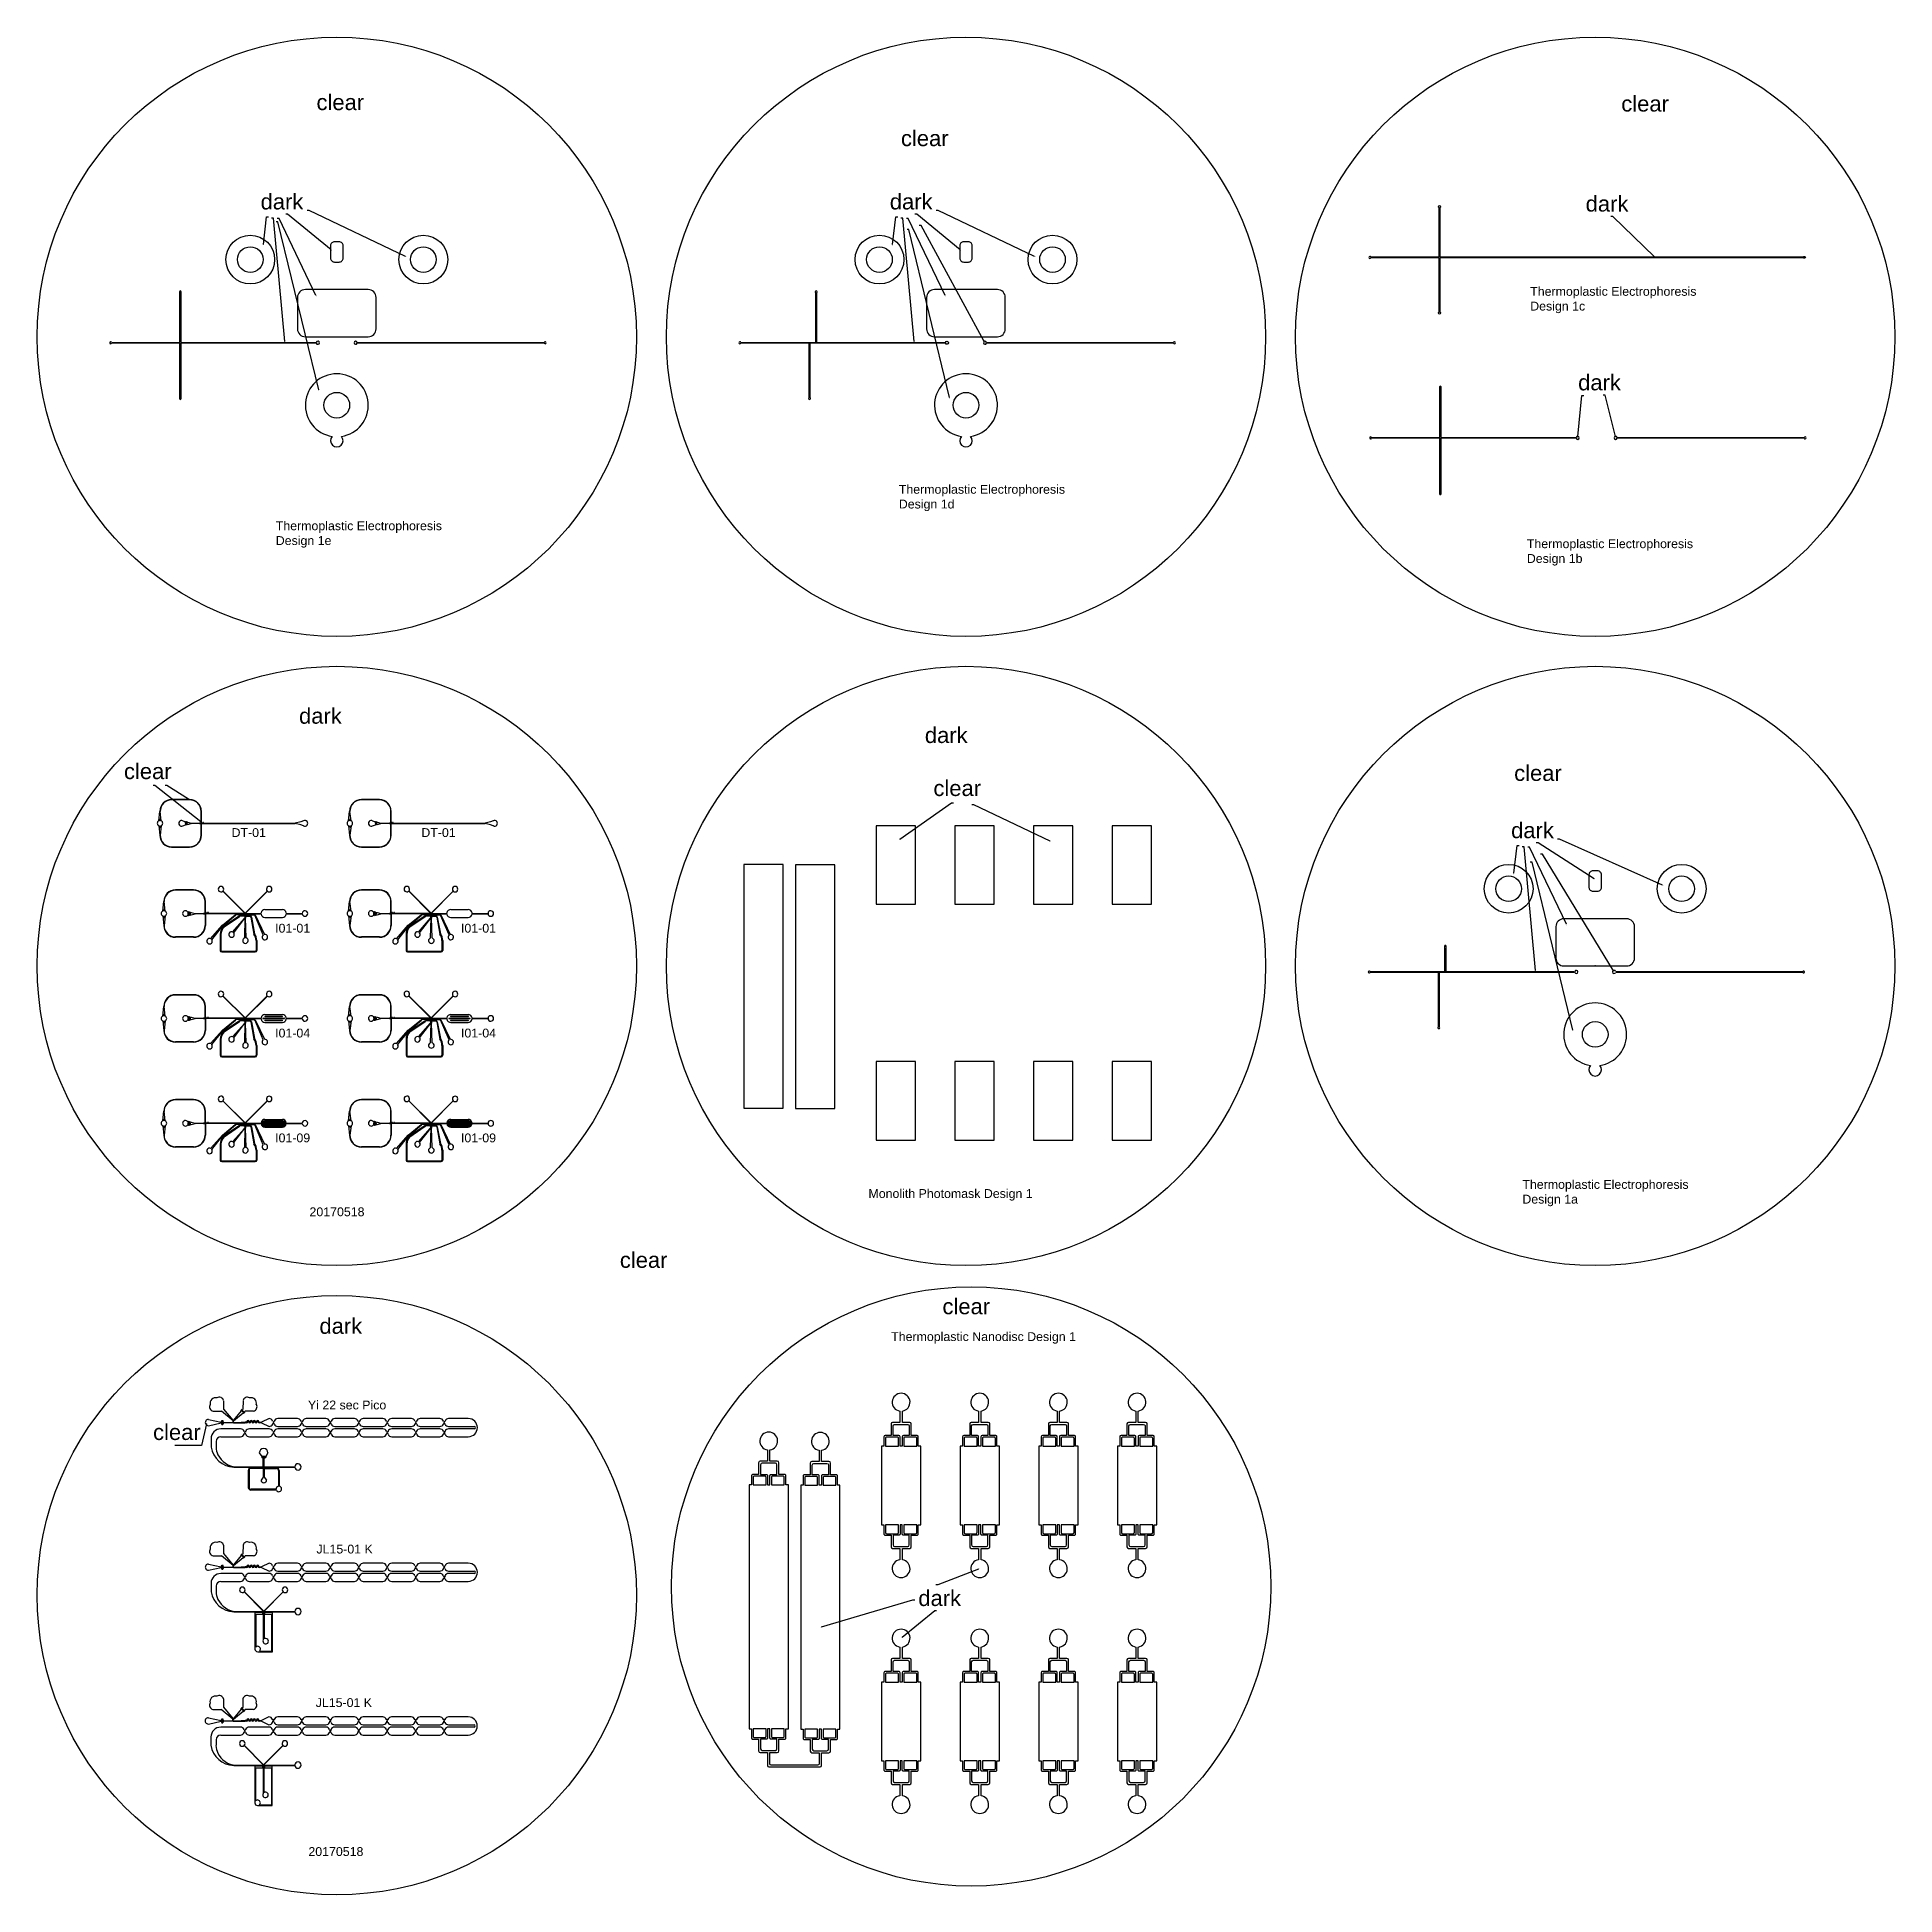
# Model space of a CAD drawing. Header units: millimetres. Extents: x 1 to 237, y 1 to 237.
import ezdxf
from ezdxf import colors
from ezdxf.entities.mleader import LeaderData, LeaderLine
from ezdxf.math import Vec2, Vec3

# ---------------------------------------------------------------- set-up
doc = ezdxf.new("R2010")
doc.units = ezdxf.units.MM
doc.header["$MEASUREMENT"] = 0
doc.layers.add('Instructions', color=3, linetype='Continuous')
doc.styles.get("Standard").update_dxf_attribs({"font": 'arial.ttf'})

msp = doc.modelspace()

# ---------------------------------------------------------------- texts
for s, p in [('DT-01', (25.35, 135.36)), ('DT-01', (49.48, 135.36)), ('I01-01', (30.89, 123.2)), ('I01-01', (54.52, 123.2)), ('I01-04', (30.89, 109.87)), ('I01-04', (54.52, 109.87)), ('I01-09', (30.89, 96.54)), ('I01-09', (54.52, 96.54)), ('20170518', (35.26, 87.14)), ('Yi 22 sec Pico', (35.06, 62.58)), ('JL15-01 K', (36.14, 44.26)), ('JL15-01 K', (36.05, 24.74)), ('20170518', (35.12, 5.8))]:
    msp.add_text(s, height=1.125).set_placement(p)
at = {"char_height": 1.125, "width": 24.3308, "attachment_point": 1}
for s, insert in [('Thermoplastic Electrophoresis Design 1c', (190.47, 205.3)), ('Thermoplastic Electrophoresis Design 1d', (110.19, 180.13)), ('Thermoplastic Electrophoresis Design 1e', (30.97, 175.49)), ('Thermoplastic Electrophoresis Design 1b', (190.04, 173.21)), ('Monolith Photomask Design 1', (106.33, 90.59)), ('Thermoplastic Electrophoresis Design 1a', (189.47, 91.75)), ('Thermoplastic Nanodisc Design 1', (109.22, 72.4))]:
    msp.add_mtext(s, dxfattribs=dict(at, insert=insert))
at = {"layer": 'Instructions'}
for s, p in [('clear', (36.15, 227.78)), ('clear', (202.05, 227.6)), ('clear', (110.46, 223.2)), ('dark', (29.04, 215.15)), ('dark', (109.04, 215.15)), ('dark', (197.52, 214.88)), ('dark', (196.56, 192.15)), ('dark', (33.93, 149.76)), ('dark', (113.5, 147.31)), ('clear', (11.67, 142.72)), ('clear', (188.43, 142.49)), ('clear', (114.59, 140.57)), ('dark', (188.04, 135.21)), ('clear', (74.72, 80.58)), ('clear', (115.74, 74.68)), ('dark', (36.52, 72.19)), ('clear', (15.37, 58.69)), ('dark', (112.67, 37.58))]:
    msp.add_text(s, height=2, dxfattribs=at).set_placement(p)

# ---------------------------------------------------------------- linework, layer by layer
for p, q in [((98.89, 198.25), (98.89, 198.25)), ((20.02, 140.12), (17.73, 140.12)), ((20.02, 140.08), (17.73, 140.08)), ((44.15, 140.12), (41.86, 140.12)), ((44.15, 140.08), (41.86, 140.08)), ((16.09, 137.41), (16.23, 138.62)), ((16.13, 137.43), (16.14, 137.48)), ((16.16, 137.54), (16.14, 137.59)), ((16.18, 137.44), (16.17, 137.49)), ((16.22, 137.55), (16.22, 137.6)), ((16.23, 137.45), (16.22, 137.5)), ((16.41, 137.41), (16.27, 138.62)), ((16.28, 137.55), (16.29, 137.6)), ((16.28, 137.45), (16.28, 137.5)), ((16.33, 137.44), (16.34, 137.49)), ((16.35, 137.54), (16.36, 137.59)), ((16.37, 137.43), (16.37, 137.48)), ((19.16, 137.4), (19.51, 137.3)), ((19.51, 137.28), (19.51, 137.3)), ((19.6, 137.28), (19.51, 137.28)), ((19.51, 137.21), (19.51, 137.26)), ((19.56, 137.26), (19.51, 137.26)), ((19.56, 137.21), (19.51, 137.21)), ((19.51, 137.14), (19.51, 137.19)), ((19.56, 137.19), (19.51, 137.19)), ((19.56, 137.14), (19.51, 137.14)), ((19.56, 137.12), (19.51, 137.12)), ((19.51, 137.12), (19.51, 137.07)), ((19.56, 137.07), (19.51, 137.07)), ((19.51, 137.05), (19.51, 137)), ((19.56, 137.05), (19.51, 137.05)), ((19.56, 137), (19.51, 137)), ((19.56, 137.26), (19.56, 137.21)), ((19.56, 137.19), (19.56, 137.14)), ((19.56, 137.07), (19.56, 137.12)), ((19.56, 137), (19.56, 137.05)), ((19.6, 137.28), (19.66, 137.26)), ((19.66, 137.25), (19.66, 137.26)), ((19.73, 137.25), (19.66, 137.25)), ((19.66, 137.18), (19.66, 137.23)), ((19.71, 137.23), (19.66, 137.23)), ((19.71, 137.18), (19.66, 137.18)), ((19.66, 137.11), (19.66, 137.16)), ((19.71, 137.16), (19.66, 137.16)), ((19.71, 137.11), (19.66, 137.11)), ((19.66, 137.09), (19.66, 137.04)), ((19.71, 137.09), (19.66, 137.09)), ((19.71, 137.04), (19.66, 137.04)), ((19.66, 137.02), (19.66, 136.97)), ((19.71, 137.02), (19.66, 137.02)), ((19.71, 137.23), (19.71, 137.18)), ((19.71, 137.16), (19.71, 137.11)), ((19.71, 137.04), (19.71, 137.09)), ((19.71, 136.97), (19.71, 137.02)), ((19.73, 137.25), (20.21, 137.12)), ((19.73, 136.95), (20.21, 137.08)), ((20.21, 137.12), (20.3, 137.12)), ((20.21, 137.12), (21.28, 137.12)), ((21.28, 137.08), (20.21, 137.08)), ((21.48, 137.12), (21.28, 137.12)), ((21.28, 137.08), (21.48, 137.08)), ((21.48, 137.12), (21.48, 138.62)), ((21.48, 135.58), (21.48, 137.08)), ((21.52, 137.11), (21.52, 138.62)), ((21.52, 137.11), (21.57, 137.11)), ((21.52, 135.58), (21.52, 137.08)), ((21.52, 137.08), (21.57, 137.08)), ((21.62, 137.22), (21.57, 137.22)), ((21.57, 137.22), (21.57, 137.17)), ((21.57, 137.17), (21.62, 137.17)), ((21.57, 137.12), (33.45, 137.12)), ((21.57, 137.11), (21.57, 137.12)), ((21.57, 137.08), (33.45, 137.08)), ((21.57, 137.08), (21.57, 137.08)), ((21.62, 137.17), (21.62, 137.22)), ((21.77, 137.22), (21.72, 137.22)), ((21.72, 137.22), (21.72, 137.17)), ((21.72, 137.17), (21.77, 137.17)), ((21.77, 137.17), (21.77, 137.22)), ((34.15, 137.3), (33.45, 137.12)), ((34.15, 136.89), (33.45, 137.08)), ((34.51, 137.4), (34.15, 137.3)), ((40.22, 137.41), (40.36, 138.62)), ((40.26, 137.43), (40.26, 137.48)), ((40.28, 137.54), (40.27, 137.59)), ((40.31, 137.44), (40.29, 137.49)), ((40.35, 137.55), (40.34, 137.6)), ((40.36, 137.45), (40.35, 137.5)), ((40.54, 137.41), (40.4, 138.62)), ((40.41, 137.55), (40.42, 137.6)), ((40.41, 137.45), (40.41, 137.5)), ((40.45, 137.44), (40.47, 137.49)), ((40.48, 137.54), (40.49, 137.59)), ((40.5, 137.43), (40.5, 137.48)), ((43.29, 137.4), (43.64, 137.3)), ((43.64, 137.28), (43.64, 137.3)), ((43.73, 137.28), (43.64, 137.28)), ((43.64, 137.21), (43.64, 137.26)), ((43.69, 137.26), (43.64, 137.26)), ((43.69, 137.21), (43.64, 137.21)), ((43.64, 137.14), (43.64, 137.19)), ((43.69, 137.19), (43.64, 137.19)), ((43.69, 137.14), (43.64, 137.14)), ((43.69, 137.12), (43.64, 137.12)), ((43.64, 137.12), (43.64, 137.07)), ((43.69, 137.07), (43.64, 137.07)), ((43.64, 137.05), (43.64, 137)), ((43.69, 137.05), (43.64, 137.05)), ((43.69, 137), (43.64, 137)), ((43.69, 137.26), (43.69, 137.21)), ((43.69, 137.19), (43.69, 137.14)), ((43.69, 137.07), (43.69, 137.12)), ((43.69, 137), (43.69, 137.05)), ((43.73, 137.28), (43.79, 137.26)), ((43.79, 137.25), (43.79, 137.26)), ((43.86, 137.25), (43.79, 137.25)), ((43.79, 137.18), (43.79, 137.23)), ((43.84, 137.23), (43.79, 137.23)), ((43.84, 137.18), (43.79, 137.18)), ((43.79, 137.11), (43.79, 137.16)), ((43.84, 137.16), (43.79, 137.16)), ((43.84, 137.11), (43.79, 137.11)), ((43.79, 137.09), (43.79, 137.04)), ((43.84, 137.09), (43.79, 137.09)), ((43.84, 137.04), (43.79, 137.04)), ((43.79, 137.02), (43.79, 136.97)), ((43.84, 137.02), (43.79, 137.02)), ((43.84, 137.23), (43.84, 137.18)), ((43.84, 137.16), (43.84, 137.11)), ((43.84, 137.04), (43.84, 137.09)), ((43.84, 136.97), (43.84, 137.02)), ((43.86, 137.25), (44.34, 137.12)), ((43.86, 136.95), (44.34, 137.08)), ((44.34, 137.12), (44.43, 137.12)), ((44.34, 137.12), (45.41, 137.12)), ((45.41, 137.08), (44.34, 137.08)), ((45.61, 137.12), (45.41, 137.12)), ((45.41, 137.08), (45.61, 137.08)), ((45.61, 137.12), (45.61, 138.62)), ((45.61, 135.58), (45.61, 137.08)), ((45.65, 137.11), (45.65, 138.62)), ((45.65, 137.11), (45.7, 137.11)), ((45.65, 135.58), (45.65, 137.08)), ((45.65, 137.08), (45.7, 137.08)), ((45.75, 137.22), (45.7, 137.22)), ((45.7, 137.22), (45.7, 137.17)), ((45.7, 137.17), (45.75, 137.17)), ((45.7, 137.12), (57.58, 137.12)), ((45.7, 137.11), (45.7, 137.12)), ((45.7, 137.08), (57.58, 137.08)), ((45.7, 137.08), (45.7, 137.08)), ((45.75, 137.17), (45.75, 137.22)), ((45.9, 137.22), (45.85, 137.22)), ((45.85, 137.22), (45.85, 137.17)), ((45.85, 137.17), (45.9, 137.17)), ((45.9, 137.17), (45.9, 137.22)), ((58.28, 137.3), (57.58, 137.12)), ((58.28, 136.89), (57.58, 137.08)), ((58.63, 137.4), (58.28, 137.3)), ((16.09, 136.79), (16.23, 135.58)), ((16.13, 136.77), (16.14, 136.71)), ((16.16, 136.66), (16.14, 136.61)), ((16.18, 136.76), (16.17, 136.71)), ((16.23, 136.75), (16.22, 136.7)), ((16.22, 136.65), (16.22, 136.6)), ((16.41, 136.79), (16.27, 135.58)), ((16.28, 136.75), (16.28, 136.7)), ((16.28, 136.65), (16.29, 136.6)), ((16.33, 136.76), (16.34, 136.71)), ((16.35, 136.66), (16.36, 136.61)), ((16.37, 136.77), (16.37, 136.71)), ((19.15, 136.79), (19.16, 136.79)), ((19.16, 136.79), (19.51, 136.89)), ((19.51, 136.98), (19.51, 136.93)), ((19.56, 136.98), (19.51, 136.98)), ((19.56, 136.93), (19.51, 136.93)), ((19.51, 136.91), (19.51, 136.89)), ((19.6, 136.91), (19.51, 136.91)), ((19.56, 136.93), (19.56, 136.98)), ((19.6, 136.91), (19.66, 136.93)), ((19.71, 136.97), (19.66, 136.97)), ((19.66, 136.95), (19.66, 136.93)), ((19.73, 136.95), (19.66, 136.95)), ((34.51, 136.79), (34.15, 136.89)), ((34.51, 136.79), (34.51, 136.79)), ((40.22, 136.79), (40.36, 135.58)), ((40.26, 136.77), (40.26, 136.71)), ((40.28, 136.66), (40.27, 136.61)), ((40.31, 136.76), (40.29, 136.71)), ((40.35, 136.65), (40.34, 136.6)), ((40.36, 136.75), (40.35, 136.7)), ((40.54, 136.79), (40.4, 135.58)), ((40.41, 136.75), (40.41, 136.7)), ((40.41, 136.65), (40.42, 136.6)), ((40.45, 136.76), (40.47, 136.71)), ((40.48, 136.66), (40.49, 136.61)), ((40.5, 136.77), (40.5, 136.71)), ((43.28, 136.79), (43.29, 136.79)), ((43.29, 136.79), (43.64, 136.89)), ((43.64, 136.98), (43.64, 136.93)), ((43.69, 136.98), (43.64, 136.98)), ((43.69, 136.93), (43.64, 136.93)), ((43.64, 136.91), (43.64, 136.89)), ((43.73, 136.91), (43.64, 136.91)), ((43.69, 136.93), (43.69, 136.98)), ((43.73, 136.91), (43.79, 136.93)), ((43.84, 136.97), (43.79, 136.97)), ((43.79, 136.95), (43.79, 136.93)), ((43.86, 136.95), (43.79, 136.95)), ((58.63, 136.79), (58.28, 136.89)), ((58.64, 136.79), (58.63, 136.79)), ((17.73, 134.12), (20.02, 134.12)), ((17.73, 134.08), (20.02, 134.08)), ((41.86, 134.12), (44.15, 134.12)), ((41.86, 134.08), (44.15, 134.08)), ((20.52, 128.64), (18.23, 128.64)), ((20.52, 128.6), (18.23, 128.6)), ((27.06, 125.64), (24.24, 128.47)), ((27.08, 125.68), (24.26, 128.5)), ((27.07, 125.64), (29.9, 128.47)), ((27.08, 125.68), (29.89, 128.49)), ((44.15, 128.64), (41.86, 128.64)), ((44.15, 128.6), (41.86, 128.6)), ((50.7, 125.64), (47.87, 128.47)), ((50.71, 125.68), (47.89, 128.5)), ((50.71, 125.68), (53.52, 128.49)), ((50.71, 125.64), (53.53, 128.47)), ((16.59, 125.93), (16.73, 127.15)), ((16.59, 125.32), (16.73, 124.11)), ((16.63, 125.95), (16.63, 126.01)), ((16.63, 125.3), (16.63, 125.24)), ((16.65, 126.06), (16.64, 126.11)), ((16.67, 125.97), (16.66, 126.02)), ((16.67, 125.28), (16.66, 125.23)), ((16.72, 126.07), (16.71, 126.12)), ((16.72, 125.97), (16.72, 126.02)), ((16.72, 125.28), (16.72, 125.23)), ((16.91, 125.93), (16.77, 127.15)), ((16.77, 125.97), (16.78, 126.02)), ((16.91, 125.32), (16.77, 124.11)), ((16.77, 125.28), (16.78, 125.23)), ((16.78, 126.07), (16.79, 126.12)), ((16.82, 125.97), (16.83, 126.02)), ((16.82, 125.28), (16.83, 125.23)), ((16.85, 126.06), (16.86, 126.11)), ((16.87, 125.95), (16.86, 126.01)), ((16.87, 125.3), (16.86, 125.24)), ((19.77, 125.82), (19.86, 125.87)), ((19.77, 125.43), (19.86, 125.38)), ((19.8, 125.77), (19.85, 125.79)), ((19.8, 125.48), (19.85, 125.46)), ((19.82, 125.71), (19.87, 125.72)), ((19.82, 125.54), (19.87, 125.53)), ((19.83, 125.65), (19.88, 125.66)), ((19.83, 125.6), (19.88, 125.59)), ((19.88, 125.83), (19.92, 125.86)), ((19.88, 125.42), (19.92, 125.39)), ((19.9, 125.79), (19.94, 125.81)), ((19.9, 125.46), (19.94, 125.44)), ((19.91, 125.74), (19.96, 125.76)), ((19.91, 125.51), (19.96, 125.49)), ((19.92, 125.86), (19.99, 125.84)), ((19.92, 125.7), (19.97, 125.71)), ((19.92, 125.55), (19.97, 125.55)), ((19.92, 125.39), (19.99, 125.41)), ((19.93, 125.65), (19.98, 125.65)), ((19.93, 125.6), (19.98, 125.6)), ((20, 125.79), (20.07, 125.82)), ((20, 125.46), (20.07, 125.43)), ((20.02, 125.75), (20.09, 125.77)), ((20.02, 125.7), (20.12, 125.71)), ((20.02, 125.55), (20.12, 125.54)), ((20.02, 125.5), (20.09, 125.48)), ((20.03, 125.65), (20.13, 125.65)), ((20.03, 125.6), (20.13, 125.6)), ((20.07, 125.82), (20.23, 125.78)), ((20.07, 125.43), (20.23, 125.48)), ((20.09, 125.77), (20.12, 125.76)), ((20.09, 125.48), (20.12, 125.49)), ((20.23, 125.78), (20.71, 125.65)), ((20.23, 125.48), (20.71, 125.61)), ((20.71, 125.65), (20.8, 125.65)), ((20.71, 125.65), (20.8, 125.65)), ((20.8, 125.61), (20.71, 125.61)), ((20.8, 125.65), (21.77, 125.65)), ((21.78, 125.61), (20.8, 125.61)), ((21.98, 125.65), (21.77, 125.65)), ((21.78, 125.61), (21.98, 125.61)), ((21.98, 125.65), (21.98, 127.14)), ((21.98, 125.61), (21.98, 124.11)), ((22.02, 125.69), (22.02, 127.14)), ((22.07, 125.64), (22.02, 125.69)), ((22.07, 125.61), (22.02, 125.56)), ((22.02, 125.56), (22.02, 124.11)), ((27.06, 125.64), (22.07, 125.64)), ((27.07, 125.61), (22.07, 125.61)), ((22.13, 125.74), (22.08, 125.74)), ((22.08, 125.74), (22.08, 125.69)), ((22.08, 125.69), (22.13, 125.69)), ((22.13, 125.69), (22.13, 125.74)), ((22.28, 125.74), (22.23, 125.74)), ((22.23, 125.74), (22.23, 125.69)), ((22.23, 125.69), (22.28, 125.69)), ((22.28, 125.69), (22.28, 125.74)), ((22.43, 125.74), (22.38, 125.74)), ((22.38, 125.74), (22.38, 125.69)), ((22.38, 125.69), (22.43, 125.69)), ((22.43, 125.69), (22.43, 125.74)), ((24.18, 124.13), (25.81, 125.46)), ((24.25, 124.06), (25.85, 125.43)), ((26.31, 125.29), (24.32, 123.99)), ((24.39, 123.92), (26.35, 125.25)), ((26.92, 125.51), (25.92, 125.51)), ((26.92, 125.48), (25.92, 125.46)), ((26.92, 125.33), (26.42, 125.33)), ((26.92, 125.31), (26.42, 125.28)), ((26.94, 125.46), (26.94, 125.36)), ((26.97, 125.46), (26.97, 125.36)), ((27.02, 125.53), (27.02, 125.03)), ((27.04, 125.53), (27.04, 125.03)), ((27.07, 125.64), (29.07, 125.64)), ((27.07, 125.61), (29.07, 125.61)), ((27.09, 125.53), (27.09, 125.03)), ((27.12, 125.53), (27.12, 125.03)), ((27.17, 125.46), (27.17, 125.36)), ((27.19, 125.46), (27.19, 125.36)), ((27.22, 125.51), (28.22, 125.51)), ((27.22, 125.48), (28.22, 125.46)), ((27.22, 125.33), (27.72, 125.33)), ((27.22, 125.31), (27.72, 125.28)), ((29.38, 122.9), (28.29, 125.43)), ((28.33, 125.46), (29.53, 122.97)), ((29.07, 125.64), (29.1, 125.7)), ((29.07, 125.61), (29.1, 125.56)), ((29.59, 126.13), (31.81, 126.13)), ((32.33, 125.65), (32.3, 125.7)), ((32.33, 125.61), (32.3, 125.56)), ((32.33, 125.65), (34.33, 125.65)), ((32.33, 125.61), (34.33, 125.61)), ((40.22, 125.93), (40.36, 127.15)), ((40.22, 125.32), (40.36, 124.11)), ((40.26, 125.95), (40.26, 126.01)), ((40.26, 125.3), (40.26, 125.24)), ((40.28, 126.06), (40.27, 126.11)), ((40.31, 125.97), (40.29, 126.02)), ((40.31, 125.28), (40.29, 125.23)), ((40.35, 126.07), (40.34, 126.12)), ((40.36, 125.97), (40.35, 126.02)), ((40.36, 125.28), (40.35, 125.23)), ((40.54, 125.93), (40.4, 127.15)), ((40.54, 125.32), (40.4, 124.11)), ((40.41, 126.07), (40.42, 126.12)), ((40.41, 125.97), (40.41, 126.02)), ((40.41, 125.28), (40.41, 125.23)), ((40.45, 125.97), (40.47, 126.02)), ((40.45, 125.28), (40.47, 125.23)), ((40.48, 126.06), (40.49, 126.11)), ((40.5, 125.95), (40.5, 126.01)), ((40.5, 125.3), (40.5, 125.24)), ((43.4, 125.82), (43.49, 125.87)), ((43.4, 125.43), (43.49, 125.38)), ((43.43, 125.77), (43.48, 125.79)), ((43.43, 125.48), (43.48, 125.46)), ((43.45, 125.71), (43.5, 125.72)), ((43.45, 125.54), (43.5, 125.53)), ((43.46, 125.65), (43.51, 125.66)), ((43.46, 125.6), (43.51, 125.59)), ((43.51, 125.83), (43.55, 125.86)), ((43.51, 125.42), (43.55, 125.39)), ((43.53, 125.79), (43.57, 125.81)), ((43.53, 125.46), (43.57, 125.44)), ((43.54, 125.74), (43.59, 125.76)), ((43.54, 125.51), (43.59, 125.49)), ((43.55, 125.86), (43.62, 125.84)), ((43.55, 125.7), (43.6, 125.71)), ((43.55, 125.55), (43.6, 125.55)), ((43.55, 125.39), (43.62, 125.41)), ((43.56, 125.65), (43.61, 125.65)), ((43.56, 125.6), (43.61, 125.6)), ((43.63, 125.79), (43.7, 125.82)), ((43.63, 125.46), (43.7, 125.43)), ((43.65, 125.75), (43.72, 125.77)), ((43.65, 125.5), (43.72, 125.48)), ((43.66, 125.7), (43.75, 125.71)), ((43.66, 125.65), (43.76, 125.65)), ((43.66, 125.6), (43.76, 125.6)), ((43.66, 125.55), (43.75, 125.54)), ((43.7, 125.82), (43.86, 125.78)), ((43.7, 125.43), (43.86, 125.48)), ((43.72, 125.77), (43.75, 125.76)), ((43.72, 125.48), (43.75, 125.49)), ((43.86, 125.78), (44.34, 125.65)), ((43.86, 125.48), (44.34, 125.61)), ((44.34, 125.65), (44.43, 125.65)), ((44.34, 125.65), (44.44, 125.65)), ((44.43, 125.61), (44.34, 125.61)), ((45.41, 125.61), (44.43, 125.61)), ((44.44, 125.65), (45.41, 125.65)), ((45.61, 125.65), (45.41, 125.65)), ((45.41, 125.61), (45.61, 125.61)), ((45.61, 125.65), (45.61, 127.14)), ((45.61, 125.61), (45.61, 124.11)), ((45.65, 125.69), (45.65, 127.14)), ((45.7, 125.64), (45.65, 125.69)), ((45.7, 125.61), (45.65, 125.56)), ((45.65, 125.56), (45.65, 124.11)), ((50.7, 125.64), (45.7, 125.64)), ((50.7, 125.61), (45.7, 125.61)), ((45.76, 125.74), (45.71, 125.74)), ((45.71, 125.74), (45.71, 125.69)), ((45.71, 125.69), (45.76, 125.69)), ((45.76, 125.69), (45.76, 125.74)), ((45.91, 125.74), (45.86, 125.74)), ((45.86, 125.74), (45.86, 125.69)), ((45.86, 125.69), (45.91, 125.69)), ((45.91, 125.69), (45.91, 125.74)), ((46.06, 125.74), (46.01, 125.74)), ((46.01, 125.74), (46.01, 125.69)), ((46.01, 125.69), (46.06, 125.69)), ((46.06, 125.69), (46.06, 125.74)), ((47.81, 124.13), (49.44, 125.46)), ((47.88, 124.06), (49.48, 125.43)), ((49.94, 125.29), (47.95, 123.99)), ((48.02, 123.92), (49.98, 125.25)), ((50.55, 125.51), (49.55, 125.51)), ((50.55, 125.48), (49.55, 125.46)), ((50.55, 125.33), (50.05, 125.33)), ((50.55, 125.31), (50.05, 125.28)), ((50.58, 125.46), (50.58, 125.36)), ((50.6, 125.46), (50.6, 125.36)), ((50.65, 125.53), (50.65, 125.03)), ((50.68, 125.53), (50.68, 125.03)), ((50.7, 125.61), (52.7, 125.61)), ((50.71, 125.64), (52.7, 125.64)), ((50.73, 125.53), (50.73, 125.03)), ((50.75, 125.53), (50.75, 125.03)), ((50.8, 125.46), (50.8, 125.36)), ((50.83, 125.46), (50.83, 125.36)), ((50.85, 125.51), (51.85, 125.51)), ((50.85, 125.48), (51.85, 125.46)), ((50.85, 125.33), (51.35, 125.33)), ((50.85, 125.31), (51.35, 125.28)), ((53.01, 122.9), (51.92, 125.43)), ((51.96, 125.46), (53.16, 122.97)), ((52.7, 125.64), (52.73, 125.7)), ((52.7, 125.61), (52.73, 125.56)), ((53.22, 126.13), (55.44, 126.13)), ((55.96, 125.65), (55.93, 125.7)), ((55.96, 125.61), (55.93, 125.56)), ((55.96, 125.65), (57.96, 125.65)), ((55.96, 125.61), (57.96, 125.61)), ((16.65, 125.19), (16.64, 125.14)), ((16.72, 125.18), (16.71, 125.13)), ((16.78, 125.18), (16.79, 125.13)), ((16.85, 125.19), (16.86, 125.14)), ((22.69, 122.42), (24.18, 124.13)), ((22.84, 122.3), (24.25, 124.06)), ((23.9, 122.96), (23.9, 120.94)), ((24, 122.96), (24, 120.94)), ((25.49, 123.28), (27.02, 125.03)), ((25.63, 123.17), (27.04, 125.03)), ((27.02, 122.53), (27.09, 125.03)), ((27.21, 122.53), (27.12, 125.03)), ((27.82, 125.18), (28.2, 123)), ((27.87, 125.18), (28.28, 123.06)), ((29.59, 125.13), (31.81, 125.13)), ((40.28, 125.19), (40.27, 125.14)), ((40.35, 125.18), (40.34, 125.13)), ((40.41, 125.18), (40.42, 125.13)), ((40.48, 125.19), (40.49, 125.14)), ((46.32, 122.42), (47.81, 124.13)), ((46.47, 122.3), (47.88, 124.06)), ((47.53, 122.96), (47.53, 120.94)), ((47.63, 122.96), (47.63, 120.94)), ((49.12, 123.28), (50.65, 125.03)), ((49.26, 123.17), (50.68, 125.03)), ((50.65, 122.53), (50.73, 125.03)), ((50.84, 122.53), (50.75, 125.03)), ((51.45, 125.18), (51.83, 123)), ((51.5, 125.18), (51.91, 123.06)), ((53.22, 125.13), (55.44, 125.13)), ((20.52, 122.65), (18.23, 122.65)), ((20.52, 122.61), (18.23, 122.61)), ((24.1, 120.84), (28.36, 120.84)), ((24.1, 120.74), (28.36, 120.74)), ((28.46, 122.19), (28.46, 120.94)), ((28.56, 122.19), (28.56, 120.94)), ((44.15, 122.65), (41.86, 122.65)), ((44.15, 122.61), (41.86, 122.61)), ((47.73, 120.84), (52, 120.84)), ((47.73, 120.74), (52, 120.74)), ((52.1, 122.19), (52.1, 120.94)), ((52.2, 122.19), (52.2, 120.94)), ((179.63, 118.25), (179.63, 121.33)), ((179.73, 121.33), (179.73, 118.25)), ((178.79, 118.25), (178.89, 118.25)), ((178.89, 118.25), (179.63, 118.25)), ((16.59, 112.6), (16.73, 113.81)), ((16.91, 112.6), (16.77, 113.81)), ((20.52, 115.31), (18.23, 115.31)), ((20.52, 115.27), (18.23, 115.27)), ((21.98, 112.31), (21.98, 113.81)), ((22.02, 112.36), (22.02, 113.81)), ((27.06, 112.31), (24.24, 115.14)), ((27.08, 112.35), (24.26, 115.17)), ((27.07, 112.31), (29.9, 115.14)), ((27.08, 112.35), (29.89, 115.15)), ((40.22, 112.6), (40.36, 113.81)), ((40.54, 112.6), (40.4, 113.81)), ((44.15, 115.31), (41.86, 115.31)), ((44.15, 115.27), (41.86, 115.27)), ((45.61, 112.31), (45.61, 113.81)), ((45.65, 112.36), (45.65, 113.81)), ((50.7, 112.31), (47.87, 115.14)), ((50.71, 112.35), (47.89, 115.17)), ((50.71, 112.35), (53.52, 115.15)), ((50.71, 112.31), (53.53, 115.14)), ((16.59, 111.98), (16.73, 110.77)), ((16.63, 112.62), (16.63, 112.67)), ((16.63, 111.96), (16.63, 111.91)), ((16.65, 112.73), (16.64, 112.78)), ((16.65, 111.85), (16.64, 111.8)), ((16.67, 112.63), (16.66, 112.68)), ((16.67, 111.95), (16.66, 111.9)), ((16.72, 112.74), (16.71, 112.79)), ((16.72, 111.84), (16.71, 111.79)), ((16.72, 112.64), (16.72, 112.69)), ((16.72, 111.94), (16.72, 111.89)), ((16.77, 112.64), (16.78, 112.69)), ((16.91, 111.98), (16.77, 110.77)), ((16.77, 111.94), (16.78, 111.89)), ((16.78, 112.74), (16.79, 112.79)), ((16.78, 111.84), (16.79, 111.79)), ((16.82, 112.63), (16.83, 112.68)), ((16.82, 111.95), (16.83, 111.9)), ((16.85, 112.73), (16.86, 112.78)), ((16.85, 111.85), (16.86, 111.8)), ((16.87, 112.62), (16.86, 112.67)), ((16.87, 111.96), (16.86, 111.91)), ((19.77, 112.48), (19.86, 112.54)), ((19.77, 112.1), (19.86, 112.04)), ((19.8, 112.43), (19.85, 112.45)), ((19.8, 112.15), (19.85, 112.13)), ((19.82, 112.38), (19.87, 112.39)), ((19.82, 112.21), (19.87, 112.19)), ((19.83, 112.32), (19.88, 112.32)), ((19.83, 112.26), (19.88, 112.26)), ((19.88, 112.5), (19.92, 112.52)), ((19.88, 112.08), (19.92, 112.06)), ((19.9, 112.46), (19.94, 112.48)), ((19.9, 112.13), (19.94, 112.11)), ((19.91, 112.41), (19.96, 112.42)), ((19.91, 112.17), (19.96, 112.16)), ((19.92, 112.52), (19.99, 112.51)), ((19.92, 112.36), (19.97, 112.37)), ((19.92, 112.22), (19.97, 112.21)), ((19.92, 112.06), (19.99, 112.08)), ((19.93, 112.31), (19.98, 112.32)), ((19.93, 112.27), (19.98, 112.27)), ((20, 112.46), (20.07, 112.48)), ((20, 112.12), (20.07, 112.1)), ((20.02, 112.41), (20.09, 112.43)), ((20.02, 112.36), (20.12, 112.38)), ((20.02, 112.22), (20.12, 112.2)), ((20.02, 112.17), (20.09, 112.15)), ((20.03, 112.32), (20.13, 112.32)), ((20.03, 112.27), (20.13, 112.26)), ((20.07, 112.48), (20.23, 112.44)), ((20.07, 112.1), (20.23, 112.14)), ((20.09, 112.43), (20.12, 112.43)), ((20.09, 112.15), (20.12, 112.16)), ((20.23, 112.44), (20.71, 112.31)), ((20.23, 112.14), (20.71, 112.27)), ((20.71, 112.31), (20.8, 112.31)), ((20.71, 112.31), (20.8, 112.31)), ((20.8, 112.27), (20.71, 112.27)), ((20.8, 112.31), (21.77, 112.31)), ((21.78, 112.27), (20.8, 112.27)), ((21.98, 112.31), (21.77, 112.31)), ((21.78, 112.27), (21.98, 112.27)), ((21.98, 112.27), (21.98, 110.77)), ((22.07, 112.31), (22.02, 112.36)), ((22.07, 112.27), (22.02, 112.22)), ((22.02, 112.22), (22.02, 110.77)), ((27.06, 112.31), (22.07, 112.31)), ((27.07, 112.27), (22.07, 112.27)), ((22.13, 112.41), (22.08, 112.41)), ((22.08, 112.41), (22.08, 112.36)), ((22.08, 112.36), (22.13, 112.36)), ((22.13, 112.36), (22.13, 112.41)), ((22.28, 112.41), (22.23, 112.41)), ((22.23, 112.41), (22.23, 112.36)), ((22.23, 112.36), (22.28, 112.36)), ((22.28, 112.36), (22.28, 112.41)), ((22.43, 112.41), (22.38, 112.41)), ((22.38, 112.41), (22.38, 112.36)), ((22.38, 112.36), (22.43, 112.36)), ((22.43, 112.36), (22.43, 112.41)), ((24.18, 110.79), (25.81, 112.13)), ((24.25, 110.72), (25.85, 112.09)), ((26.31, 111.95), (24.32, 110.65)), ((24.39, 110.58), (26.35, 111.92)), ((25.49, 109.95), (27.02, 111.69)), ((25.63, 109.83), (27.04, 111.69)), ((26.92, 112.17), (25.92, 112.17)), ((26.92, 112.15), (25.92, 112.12)), ((26.92, 112), (26.42, 112)), ((26.92, 111.97), (26.42, 111.95)), ((26.94, 112.12), (26.94, 112.02)), ((26.97, 112.12), (26.97, 112.02)), ((27.02, 112.19), (27.02, 111.69)), ((27.02, 109.2), (27.09, 111.69)), ((27.04, 112.19), (27.04, 111.69)), ((27.07, 112.31), (29.07, 112.31)), ((27.07, 112.27), (29.07, 112.27)), ((27.09, 112.19), (27.09, 111.69)), ((27.12, 112.19), (27.12, 111.69)), ((27.21, 109.2), (27.12, 111.69)), ((27.17, 112.12), (27.17, 112.02)), ((27.19, 112.12), (27.19, 112.02)), ((27.22, 112.17), (28.22, 112.17)), ((27.22, 112.15), (28.22, 112.12)), ((27.22, 112), (27.72, 112)), ((27.22, 111.97), (27.72, 111.95)), ((27.82, 111.85), (28.2, 109.67)), ((27.87, 111.85), (28.28, 109.73)), ((29.38, 109.57), (28.29, 112.1)), ((28.33, 112.13), (29.53, 109.64)), ((29.07, 112.31), (29.1, 112.36)), ((29.07, 112.27), (29.1, 112.22)), ((29.35, 112.32), (32.05, 112.32)), ((29.35, 112.27), (32.05, 112.27)), ((29.59, 112.79), (31.81, 112.79)), ((29.59, 112.58), (31.81, 112.58)), ((29.59, 112.53), (31.81, 112.53)), ((29.59, 112.06), (31.81, 112.06)), ((29.59, 112.01), (31.81, 112.01)), ((29.59, 111.79), (31.81, 111.79)), ((32.33, 112.31), (32.3, 112.36)), ((32.33, 112.27), (32.3, 112.22)), ((32.33, 112.31), (34.33, 112.31)), ((32.33, 112.27), (34.33, 112.27)), ((40.22, 111.98), (40.36, 110.77)), ((40.26, 112.62), (40.26, 112.67)), ((40.26, 111.96), (40.26, 111.91)), ((40.28, 112.73), (40.27, 112.78)), ((40.28, 111.85), (40.27, 111.8)), ((40.31, 112.63), (40.29, 112.68)), ((40.31, 111.95), (40.29, 111.9)), ((40.35, 112.74), (40.34, 112.79)), ((40.35, 111.84), (40.34, 111.79)), ((40.36, 112.64), (40.35, 112.69)), ((40.36, 111.94), (40.35, 111.89)), ((40.54, 111.98), (40.4, 110.77)), ((40.41, 112.74), (40.42, 112.79)), ((40.41, 112.64), (40.41, 112.69)), ((40.41, 111.94), (40.41, 111.89)), ((40.41, 111.84), (40.42, 111.79)), ((40.45, 112.63), (40.47, 112.68)), ((40.45, 111.95), (40.47, 111.9)), ((40.48, 112.73), (40.49, 112.78)), ((40.48, 111.85), (40.49, 111.8)), ((40.5, 112.62), (40.5, 112.67)), ((40.5, 111.96), (40.5, 111.91)), ((43.4, 112.48), (43.49, 112.54)), ((43.4, 112.1), (43.49, 112.04)), ((43.43, 112.43), (43.48, 112.45)), ((43.43, 112.15), (43.48, 112.13)), ((43.45, 112.38), (43.5, 112.39)), ((43.45, 112.21), (43.5, 112.19)), ((43.46, 112.32), (43.51, 112.32)), ((43.46, 112.26), (43.51, 112.26)), ((43.51, 112.5), (43.55, 112.52)), ((43.51, 112.08), (43.55, 112.06)), ((43.53, 112.46), (43.57, 112.48)), ((43.53, 112.13), (43.57, 112.11)), ((43.54, 112.41), (43.59, 112.42)), ((43.54, 112.17), (43.59, 112.16)), ((43.55, 112.52), (43.62, 112.51)), ((43.55, 112.36), (43.6, 112.37)), ((43.55, 112.22), (43.6, 112.21)), ((43.55, 112.06), (43.62, 112.08)), ((43.56, 112.31), (43.61, 112.32)), ((43.56, 112.27), (43.61, 112.27)), ((43.63, 112.46), (43.7, 112.48)), ((43.63, 112.12), (43.7, 112.1)), ((43.65, 112.41), (43.72, 112.43)), ((43.65, 112.17), (43.72, 112.15)), ((43.66, 112.36), (43.75, 112.38)), ((43.66, 112.32), (43.76, 112.32)), ((43.66, 112.27), (43.76, 112.26)), ((43.66, 112.22), (43.75, 112.2)), ((43.7, 112.48), (43.86, 112.44)), ((43.7, 112.1), (43.86, 112.14)), ((43.72, 112.43), (43.75, 112.43)), ((43.72, 112.15), (43.75, 112.16)), ((43.86, 112.44), (44.34, 112.31)), ((43.86, 112.14), (44.34, 112.27)), ((44.34, 112.31), (44.43, 112.31)), ((44.34, 112.31), (44.44, 112.31)), ((44.43, 112.27), (44.34, 112.27)), ((45.41, 112.27), (44.43, 112.27)), ((44.44, 112.31), (45.41, 112.31)), ((45.61, 112.31), (45.41, 112.31)), ((45.41, 112.27), (45.61, 112.27)), ((45.61, 112.27), (45.61, 110.77)), ((45.7, 112.31), (45.65, 112.36)), ((45.7, 112.27), (45.65, 112.22)), ((45.65, 112.22), (45.65, 110.77)), ((50.7, 112.31), (45.7, 112.31)), ((50.7, 112.27), (45.7, 112.27)), ((45.76, 112.41), (45.71, 112.41)), ((45.71, 112.41), (45.71, 112.36)), ((45.71, 112.36), (45.76, 112.36)), ((45.76, 112.36), (45.76, 112.41)), ((45.91, 112.41), (45.86, 112.41)), ((45.86, 112.41), (45.86, 112.36)), ((45.86, 112.36), (45.91, 112.36)), ((45.91, 112.36), (45.91, 112.41)), ((46.06, 112.41), (46.01, 112.41)), ((46.01, 112.41), (46.01, 112.36)), ((46.01, 112.36), (46.06, 112.36)), ((46.06, 112.36), (46.06, 112.41)), ((47.81, 110.79), (49.44, 112.13)), ((47.88, 110.72), (49.48, 112.09)), ((49.94, 111.95), (47.95, 110.65)), ((48.02, 110.58), (49.98, 111.92)), ((49.12, 109.95), (50.65, 111.69)), ((49.26, 109.83), (50.68, 111.69)), ((50.55, 112.17), (49.55, 112.17)), ((50.55, 112.15), (49.55, 112.12)), ((50.55, 112), (50.05, 112)), ((50.55, 111.97), (50.05, 111.95)), ((50.58, 112.12), (50.58, 112.02)), ((50.6, 112.12), (50.6, 112.02)), ((50.65, 112.19), (50.65, 111.69)), ((50.65, 109.2), (50.73, 111.69)), ((50.68, 112.19), (50.68, 111.69)), ((50.7, 112.27), (52.7, 112.27)), ((50.71, 112.31), (52.7, 112.31)), ((50.73, 112.19), (50.73, 111.69)), ((50.75, 112.19), (50.75, 111.69)), ((50.84, 109.2), (50.75, 111.69)), ((50.8, 112.12), (50.8, 112.02)), ((50.83, 112.12), (50.83, 112.02)), ((50.85, 112.17), (51.85, 112.17)), ((50.85, 112.15), (51.85, 112.12)), ((50.85, 112), (51.35, 112)), ((50.85, 111.97), (51.35, 111.95)), ((51.45, 111.85), (51.83, 109.67)), ((51.5, 111.85), (51.91, 109.73)), ((53.01, 109.57), (51.92, 112.1)), ((51.96, 112.13), (53.16, 109.64)), ((52.7, 112.31), (52.73, 112.36)), ((52.7, 112.27), (52.73, 112.22)), ((52.98, 112.32), (55.68, 112.32)), ((52.98, 112.27), (55.68, 112.27)), ((53.22, 112.79), (55.44, 112.79)), ((53.22, 112.58), (55.44, 112.58)), ((53.22, 112.53), (55.44, 112.53)), ((53.22, 112.06), (55.44, 112.06)), ((53.22, 112.01), (55.44, 112.01)), ((53.22, 111.79), (55.44, 111.79)), ((55.96, 112.31), (55.93, 112.36)), ((55.96, 112.27), (55.93, 112.22)), ((55.96, 112.31), (57.96, 112.31)), ((55.96, 112.27), (57.96, 112.27)), ((20.52, 109.31), (18.23, 109.31)), ((20.52, 109.27), (18.23, 109.27)), ((22.69, 109.09), (24.18, 110.79)), ((22.84, 108.97), (24.25, 110.72)), ((23.9, 109.63), (23.9, 107.61)), ((24, 109.63), (24, 107.61)), ((28.46, 108.86), (28.46, 107.61)), ((28.56, 108.86), (28.56, 107.61)), ((44.15, 109.31), (41.86, 109.31)), ((44.15, 109.27), (41.86, 109.27)), ((46.32, 109.09), (47.81, 110.79)), ((46.47, 108.97), (47.88, 110.72)), ((47.53, 109.63), (47.53, 107.61)), ((47.63, 109.63), (47.63, 107.61)), ((52.1, 108.86), (52.1, 107.61)), ((52.2, 108.86), (52.2, 107.61)), ((24.1, 107.51), (28.36, 107.51)), ((24.1, 107.41), (28.36, 107.41)), ((47.73, 107.51), (52, 107.51)), ((47.73, 107.41), (52, 107.41)), ((20.52, 101.97), (18.23, 101.97)), ((20.52, 101.93), (18.23, 101.93)), ((27.06, 98.97), (24.24, 101.8)), ((27.08, 99.02), (24.26, 101.83)), ((27.07, 98.97), (29.9, 101.8)), ((27.08, 99.02), (29.89, 101.82)), ((44.15, 101.97), (41.86, 101.97)), ((44.15, 101.93), (41.86, 101.93)), ((50.7, 98.97), (47.87, 101.8)), ((50.71, 99.02), (47.89, 101.83)), ((50.71, 99.02), (53.52, 101.82)), ((50.71, 98.97), (53.53, 101.8)), ((16.59, 99.27), (16.73, 100.48)), ((16.63, 99.29), (16.63, 99.34)), ((16.65, 99.4), (16.64, 99.45)), ((16.67, 99.3), (16.66, 99.35)), ((16.72, 99.41), (16.71, 99.46)), ((16.72, 99.31), (16.72, 99.36)), ((16.91, 99.27), (16.77, 100.48)), ((16.77, 99.31), (16.78, 99.36)), ((16.78, 99.41), (16.79, 99.46)), ((16.82, 99.3), (16.83, 99.35)), ((16.85, 99.4), (16.86, 99.45)), ((16.87, 99.29), (16.86, 99.34)), ((19.77, 99.15), (19.86, 99.21)), ((21.98, 98.98), (21.98, 100.47)), ((22.02, 99.02), (22.02, 100.47)), ((29.33, 99.28), (32.07, 99.28)), ((29.33, 99.23), (32.07, 99.23)), ((29.59, 99.46), (31.81, 99.46)), ((29.59, 99.39), (31.81, 99.39)), ((29.59, 99.34), (31.81, 99.34)), ((40.22, 99.27), (40.36, 100.48)), ((40.26, 99.29), (40.26, 99.34)), ((40.28, 99.4), (40.27, 99.45)), ((40.31, 99.3), (40.29, 99.35)), ((40.35, 99.41), (40.34, 99.46)), ((40.36, 99.31), (40.35, 99.36)), ((40.54, 99.27), (40.4, 100.48)), ((40.41, 99.41), (40.42, 99.46)), ((40.41, 99.31), (40.41, 99.36)), ((40.45, 99.3), (40.47, 99.35)), ((40.48, 99.4), (40.49, 99.45)), ((40.5, 99.29), (40.5, 99.34)), ((43.4, 99.15), (43.49, 99.21)), ((45.61, 98.98), (45.61, 100.47)), ((45.65, 99.02), (45.65, 100.47)), ((52.96, 99.28), (55.7, 99.28)), ((52.96, 99.23), (55.7, 99.23)), ((53.22, 99.46), (55.44, 99.46)), ((53.22, 99.39), (55.44, 99.39)), ((53.22, 99.34), (55.44, 99.34)), ((16.59, 98.65), (16.73, 97.44)), ((16.63, 98.63), (16.63, 98.57)), ((16.65, 98.52), (16.64, 98.47)), ((16.67, 98.62), (16.66, 98.57)), ((16.72, 98.51), (16.71, 98.46)), ((16.72, 98.61), (16.72, 98.56)), ((16.91, 98.65), (16.77, 97.44)), ((16.77, 98.61), (16.78, 98.56)), ((16.78, 98.51), (16.79, 98.46)), ((16.82, 98.62), (16.83, 98.57)), ((16.85, 98.52), (16.86, 98.47)), ((16.87, 98.63), (16.86, 98.57)), ((19.77, 98.76), (19.86, 98.71)), ((19.8, 99.1), (19.85, 99.12)), ((19.8, 98.82), (19.85, 98.8)), ((19.82, 99.04), (19.87, 99.06)), ((19.82, 98.87), (19.87, 98.86)), ((19.83, 98.99), (19.88, 98.99)), ((19.83, 98.93), (19.88, 98.93)), ((19.88, 99.17), (19.92, 99.19)), ((19.88, 98.75), (19.92, 98.73)), ((19.9, 99.12), (19.94, 99.14)), ((19.9, 98.79), (19.94, 98.77)), ((19.91, 99.08), (19.96, 99.09)), ((19.91, 98.84), (19.96, 98.82)), ((19.92, 99.19), (19.99, 99.17)), ((19.92, 99.03), (19.97, 99.04)), ((19.92, 98.89), (19.97, 98.88)), ((19.92, 98.73), (19.99, 98.74)), ((19.93, 98.98), (19.98, 98.98)), ((19.93, 98.93), (19.98, 98.93)), ((20, 99.13), (20.07, 99.15)), ((20, 98.79), (20.07, 98.77)), ((20.02, 99.08), (20.09, 99.1)), ((20.02, 99.03), (20.12, 99.04)), ((20.02, 98.88), (20.12, 98.87)), ((20.02, 98.83), (20.09, 98.82)), ((20.03, 98.98), (20.13, 98.99)), ((20.03, 98.93), (20.13, 98.93)), ((20.07, 99.15), (20.23, 99.11)), ((20.07, 98.77), (20.23, 98.81)), ((20.09, 99.1), (20.12, 99.09)), ((20.09, 98.82), (20.12, 98.82)), ((20.23, 99.11), (20.71, 98.98)), ((20.23, 98.81), (20.71, 98.94)), ((20.71, 98.98), (20.8, 98.98)), ((20.71, 98.98), (20.8, 98.98)), ((20.8, 98.94), (20.71, 98.94)), ((20.8, 98.98), (21.77, 98.98)), ((21.78, 98.94), (20.8, 98.94)), ((21.98, 98.98), (21.77, 98.98)), ((21.78, 98.94), (21.98, 98.94)), ((21.98, 98.94), (21.98, 97.44)), ((22.07, 98.97), (22.02, 99.02)), ((22.07, 98.94), (22.02, 98.89)), ((22.02, 98.89), (22.02, 97.44)), ((27.06, 98.97), (22.07, 98.97)), ((27.07, 98.94), (22.07, 98.94)), ((22.13, 99.07), (22.08, 99.07)), ((22.08, 99.07), (22.08, 99.02)), ((22.08, 99.02), (22.13, 99.02)), ((22.13, 99.02), (22.13, 99.07)), ((22.28, 99.07), (22.23, 99.07)), ((22.23, 99.07), (22.23, 99.02)), ((22.23, 99.02), (22.28, 99.02)), ((22.28, 99.02), (22.28, 99.07)), ((22.43, 99.07), (22.38, 99.07)), ((22.38, 99.07), (22.38, 99.02)), ((22.38, 99.02), (22.43, 99.02)), ((22.43, 99.02), (22.43, 99.07)), ((22.69, 95.76), (24.18, 97.46)), ((22.84, 95.64), (24.25, 97.39)), ((24.18, 97.46), (25.81, 98.8)), ((24.25, 97.39), (25.85, 98.76)), ((26.31, 98.62), (24.32, 97.32)), ((24.39, 97.25), (26.35, 98.59)), ((25.49, 96.61), (27.02, 98.36)), ((25.63, 96.5), (27.04, 98.36)), ((26.92, 98.84), (25.92, 98.84)), ((26.92, 98.81), (25.92, 98.79)), ((26.92, 98.66), (26.42, 98.66)), ((26.92, 98.64), (26.42, 98.61)), ((26.94, 98.79), (26.94, 98.69)), ((26.97, 98.79), (26.97, 98.69)), ((27.02, 98.86), (27.02, 98.36)), ((27.02, 95.86), (27.09, 98.36)), ((27.04, 98.86), (27.04, 98.36)), ((27.07, 98.97), (29.07, 98.97)), ((27.07, 98.94), (29.07, 98.94)), ((27.09, 98.86), (27.09, 98.36)), ((27.12, 98.86), (27.12, 98.36)), ((27.21, 95.86), (27.12, 98.36)), ((27.17, 98.79), (27.17, 98.69)), ((27.19, 98.79), (27.19, 98.69)), ((27.22, 98.84), (28.22, 98.84)), ((27.22, 98.81), (28.22, 98.79)), ((27.22, 98.66), (27.72, 98.66)), ((27.22, 98.64), (27.72, 98.61)), ((27.82, 98.51), (28.2, 96.33)), ((27.87, 98.51), (28.28, 96.39)), ((29.38, 96.23), (28.29, 98.76)), ((28.33, 98.8), (29.53, 96.3)), ((29.07, 98.97), (29.1, 99.03)), ((29.07, 98.94), (29.1, 98.89)), ((29.21, 99.04), (32.19, 99.04)), ((29.21, 98.99), (32.19, 98.99)), ((29.21, 98.93), (32.19, 98.93)), ((29.21, 98.88), (32.19, 98.88)), ((29.25, 99.16), (32.15, 99.16)), ((29.25, 99.11), (32.15, 99.11)), ((29.25, 98.81), (32.15, 98.81)), ((29.25, 98.76), (32.15, 98.76)), ((29.33, 98.69), (32.07, 98.69)), ((29.33, 98.64), (32.07, 98.64)), ((29.59, 98.58), (31.81, 98.58)), ((29.59, 98.53), (31.81, 98.53)), ((29.59, 98.46), (31.81, 98.46)), ((32.33, 98.98), (32.3, 99.03)), ((32.33, 98.94), (32.3, 98.89)), ((32.33, 98.98), (34.33, 98.98)), ((32.33, 98.94), (34.33, 98.94)), ((40.22, 98.65), (40.36, 97.44)), ((40.26, 98.63), (40.26, 98.57)), ((40.28, 98.52), (40.27, 98.47)), ((40.31, 98.62), (40.29, 98.57)), ((40.35, 98.51), (40.34, 98.46)), ((40.36, 98.61), (40.35, 98.56)), ((40.54, 98.65), (40.4, 97.44)), ((40.41, 98.61), (40.41, 98.56)), ((40.41, 98.51), (40.42, 98.46)), ((40.45, 98.62), (40.47, 98.57)), ((40.48, 98.52), (40.49, 98.47)), ((40.5, 98.63), (40.5, 98.57)), ((43.4, 98.76), (43.49, 98.71)), ((43.43, 99.1), (43.48, 99.12)), ((43.43, 98.82), (43.48, 98.8)), ((43.45, 99.04), (43.5, 99.06)), ((43.45, 98.87), (43.5, 98.86)), ((43.46, 98.99), (43.51, 98.99)), ((43.46, 98.93), (43.51, 98.93)), ((43.51, 99.17), (43.55, 99.19)), ((43.51, 98.75), (43.55, 98.73)), ((43.53, 99.12), (43.57, 99.14)), ((43.53, 98.79), (43.57, 98.77)), ((43.54, 99.08), (43.59, 99.09)), ((43.54, 98.84), (43.59, 98.82)), ((43.55, 99.19), (43.62, 99.17)), ((43.55, 99.03), (43.6, 99.04)), ((43.55, 98.89), (43.6, 98.88)), ((43.55, 98.73), (43.62, 98.74)), ((43.56, 98.98), (43.61, 98.98)), ((43.56, 98.93), (43.61, 98.93)), ((43.63, 99.13), (43.7, 99.15)), ((43.63, 98.79), (43.7, 98.77)), ((43.65, 99.08), (43.72, 99.1)), ((43.65, 98.83), (43.72, 98.82)), ((43.66, 99.03), (43.75, 99.04)), ((43.66, 98.98), (43.76, 98.99)), ((43.66, 98.93), (43.76, 98.93)), ((43.66, 98.88), (43.75, 98.87)), ((43.7, 99.15), (43.86, 99.11)), ((43.7, 98.77), (43.86, 98.81)), ((43.72, 99.1), (43.75, 99.09)), ((43.72, 98.82), (43.75, 98.82)), ((43.86, 99.11), (44.34, 98.98)), ((43.86, 98.81), (44.34, 98.94)), ((44.34, 98.98), (44.43, 98.98)), ((44.34, 98.98), (44.44, 98.98)), ((44.43, 98.94), (44.34, 98.94)), ((45.41, 98.94), (44.43, 98.94)), ((44.44, 98.98), (45.41, 98.98)), ((45.61, 98.98), (45.41, 98.98)), ((45.41, 98.94), (45.61, 98.94)), ((45.61, 98.94), (45.61, 97.44)), ((45.7, 98.97), (45.65, 99.02)), ((45.7, 98.94), (45.65, 98.89)), ((45.65, 98.89), (45.65, 97.44)), ((50.7, 98.97), (45.7, 98.97)), ((50.7, 98.94), (45.7, 98.94)), ((45.76, 99.07), (45.71, 99.07)), ((45.71, 99.07), (45.71, 99.02)), ((45.71, 99.02), (45.76, 99.02)), ((45.76, 99.02), (45.76, 99.07)), ((45.91, 99.07), (45.86, 99.07)), ((45.86, 99.07), (45.86, 99.02)), ((45.86, 99.02), (45.91, 99.02)), ((45.91, 99.02), (45.91, 99.07)), ((46.06, 99.07), (46.01, 99.07)), ((46.01, 99.07), (46.01, 99.02)), ((46.01, 99.02), (46.06, 99.02)), ((46.06, 99.02), (46.06, 99.07)), ((46.32, 95.76), (47.81, 97.46)), ((46.47, 95.64), (47.88, 97.39)), ((47.81, 97.46), (49.44, 98.8)), ((47.88, 97.39), (49.48, 98.76)), ((49.94, 98.62), (47.95, 97.32)), ((48.02, 97.25), (49.98, 98.59)), ((49.12, 96.61), (50.65, 98.36)), ((49.26, 96.5), (50.68, 98.36)), ((50.55, 98.84), (49.55, 98.84)), ((50.55, 98.81), (49.55, 98.79)), ((50.55, 98.66), (50.05, 98.66)), ((50.55, 98.64), (50.05, 98.61)), ((50.58, 98.79), (50.58, 98.69)), ((50.6, 98.79), (50.6, 98.69)), ((50.65, 98.86), (50.65, 98.36)), ((50.65, 95.86), (50.73, 98.36)), ((50.68, 98.86), (50.68, 98.36)), ((50.7, 98.94), (52.7, 98.94)), ((50.71, 98.97), (52.7, 98.97)), ((50.73, 98.86), (50.73, 98.36)), ((50.75, 98.86), (50.75, 98.36)), ((50.84, 95.86), (50.75, 98.36)), ((50.8, 98.79), (50.8, 98.69)), ((50.83, 98.79), (50.83, 98.69)), ((50.85, 98.84), (51.85, 98.84)), ((50.85, 98.81), (51.85, 98.79)), ((50.85, 98.66), (51.35, 98.66)), ((50.85, 98.64), (51.35, 98.61)), ((51.45, 98.51), (51.83, 96.33)), ((51.5, 98.51), (51.91, 96.39)), ((53.01, 96.23), (51.92, 98.76)), ((51.96, 98.8), (53.16, 96.3)), ((52.7, 98.97), (52.73, 99.03)), ((52.7, 98.94), (52.73, 98.89)), ((52.84, 99.04), (55.82, 99.04)), ((52.84, 98.99), (55.82, 98.99)), ((52.84, 98.93), (55.82, 98.93)), ((52.84, 98.88), (55.82, 98.88)), ((52.88, 99.16), (55.78, 99.16)), ((52.88, 99.11), (55.78, 99.11)), ((52.88, 98.81), (55.78, 98.81)), ((52.88, 98.76), (55.78, 98.76)), ((52.96, 98.69), (55.7, 98.69)), ((52.96, 98.64), (55.7, 98.64)), ((53.22, 98.58), (55.44, 98.58)), ((53.22, 98.53), (55.44, 98.53)), ((53.22, 98.46), (55.44, 98.46)), ((55.96, 98.98), (55.93, 99.03)), ((55.96, 98.94), (55.93, 98.89)), ((55.96, 98.98), (57.96, 98.98)), ((55.96, 98.94), (57.96, 98.94)), ((20.52, 95.98), (18.23, 95.98)), ((20.52, 95.94), (18.23, 95.94)), ((23.9, 96.29), (23.9, 94.28)), ((24, 96.29), (24, 94.28)), ((28.46, 95.53), (28.46, 94.28)), ((28.56, 95.53), (28.56, 94.28)), ((44.15, 95.98), (41.86, 95.98)), ((44.15, 95.94), (41.86, 95.94)), ((47.53, 96.29), (47.53, 94.28)), ((47.63, 96.29), (47.63, 94.28)), ((52.1, 95.53), (52.1, 94.28)), ((52.2, 95.53), (52.2, 94.28)), ((24.1, 94.18), (28.36, 94.18)), ((24.1, 94.08), (28.36, 94.08)), ((47.73, 94.18), (52, 94.18)), ((47.73, 94.08), (52, 94.08)), ((23, 62.36), (24.06, 62.36)), ((25.54, 61.11), (24.06, 62.36)), ((24.33, 63.69), (24.33, 62.63)), ((24.33, 62.63), (25.53, 61.21)), ((25.6, 61.11), (26.83, 62.14)), ((26.59, 62.38), (25.61, 61.21)), ((26.65, 62.56), (26.56, 62.47)), ((26.59, 62.38), (26.56, 62.47)), ((26.65, 62.54), (26.58, 62.47)), ((26.58, 62.47), (26.61, 62.44)), ((26.68, 62.51), (26.61, 62.44)), ((26.69, 62.5), (26.62, 62.43)), ((26.62, 62.43), (26.65, 62.4)), ((26.72, 62.53), (26.65, 62.56)), ((26.68, 62.51), (26.65, 62.54)), ((26.72, 62.47), (26.65, 62.4)), ((26.72, 62.47), (26.65, 62.4)), ((26.73, 62.46), (26.66, 62.39)), ((26.66, 62.39), (26.69, 62.36)), ((26.69, 62.5), (26.68, 62.49)), ((26.72, 62.47), (26.69, 62.5)), ((26.76, 62.43), (26.69, 62.36)), ((26.77, 62.42), (26.7, 62.35)), ((26.7, 62.35), (26.73, 62.32)), ((26.8, 62.63), (26.72, 62.53)), ((26.76, 62.43), (26.73, 62.46)), ((26.8, 62.39), (26.73, 62.32)), ((26.81, 62.38), (26.74, 62.31)), ((26.74, 62.31), (26.77, 62.29)), ((26.8, 62.39), (26.77, 62.42)), ((26.84, 62.36), (26.77, 62.29)), ((26.85, 62.35), (26.78, 62.27)), ((26.78, 62.27), (26.8, 62.25)), ((26.81, 63.69), (26.8, 62.63)), ((26.88, 62.32), (26.8, 62.25)), ((26.88, 62.32), (26.8, 62.25)), ((26.84, 62.36), (26.81, 62.38)), ((26.89, 62.31), (26.82, 62.24)), ((26.82, 62.24), (26.84, 62.21)), ((26.85, 62.35), (26.83, 62.33)), ((26.83, 62.14), (26.92, 62.11)), ((26.91, 62.28), (26.84, 62.21)), ((26.88, 62.32), (26.85, 62.35)), ((26.92, 62.27), (26.85, 62.2)), ((26.85, 62.2), (26.88, 62.17)), ((26.95, 62.24), (26.88, 62.17)), ((26.95, 62.24), (26.88, 62.17)), ((26.91, 62.28), (26.89, 62.31)), ((26.96, 62.23), (26.89, 62.16)), ((26.89, 62.16), (26.92, 62.13)), ((26.92, 62.27), (26.91, 62.25)), ((26.95, 62.24), (26.92, 62.27)), ((27.01, 62.2), (26.92, 62.11)), ((26.99, 62.2), (26.92, 62.13)), ((26.99, 62.2), (26.96, 62.23)), ((26.98, 62.27), (27.08, 62.36)), ((26.98, 62.27), (27.01, 62.2)), ((28.14, 62.36), (27.08, 62.36)), ((30.11, 61.41), (29.16, 60.96)), ((33.73, 61.41), (31.23, 61.41)), ((37.35, 61.41), (34.85, 61.41)), ((40.97, 61.41), (38.47, 61.41)), ((44.59, 61.41), (42.09, 61.41)), ((48.21, 61.41), (45.71, 61.41)), ((51.83, 61.41), (49.33, 61.41)), ((55.45, 61.41), (52.95, 61.41)), ((22.42, 61.31), (24.03, 60.96)), ((22.42, 60.51), (24.03, 60.86)), ((26.49, 60.11), (23.99, 60.11)), ((23.99, 59.11), (26.49, 59.11)), ((24.03, 60.96), (24.12, 61.17)), ((24.03, 60.86), (24.12, 60.66)), ((24.12, 61.17), (24.24, 61.17)), ((24.12, 60.66), (24.24, 60.66)), ((24.13, 61.15), (24.13, 61.11)), ((24.13, 61.15), (24.23, 61.15)), ((24.13, 61.15), (24.23, 61.15)), ((24.13, 61.11), (24.23, 61.11)), ((24.13, 61.11), (24.14, 61.11)), ((24.13, 61.1), (24.13, 61.06)), ((24.13, 61.1), (24.23, 61.1)), ((24.13, 61.1), (24.23, 61.1)), ((24.13, 61.06), (24.23, 61.06)), ((24.13, 61.06), (24.14, 61.06)), ((24.13, 61.04), (24.13, 61)), ((24.13, 61.04), (24.23, 61.04)), ((24.13, 61), (24.23, 61)), ((24.13, 60.99), (24.13, 60.95)), ((24.13, 60.99), (24.23, 60.99)), ((24.13, 60.99), (24.23, 60.99)), ((24.13, 60.95), (24.23, 60.95)), ((24.13, 60.95), (24.14, 60.95)), ((24.13, 60.93), (24.13, 60.89)), ((24.13, 60.93), (24.23, 60.93)), ((24.13, 60.89), (24.23, 60.89)), ((24.13, 60.88), (24.13, 60.84)), ((24.13, 60.88), (24.23, 60.88)), ((24.13, 60.88), (24.23, 60.88)), ((24.13, 60.84), (24.23, 60.84)), ((24.13, 60.84), (24.14, 60.84)), ((24.13, 60.82), (24.13, 60.78)), ((24.13, 60.82), (24.23, 60.82)), ((24.13, 60.78), (24.23, 60.78)), ((24.13, 60.77), (24.13, 60.73)), ((24.13, 60.77), (24.23, 60.77)), ((24.13, 60.77), (24.23, 60.77)), ((24.13, 60.73), (24.23, 60.73)), ((24.13, 60.73), (24.14, 60.73)), ((24.13, 60.71), (24.13, 60.67)), ((24.13, 60.71), (24.23, 60.71)), ((24.13, 60.67), (24.23, 60.67)), ((24.23, 61.11), (24.23, 61.15)), ((24.23, 61.06), (24.23, 61.1)), ((24.23, 61), (24.23, 61.04)), ((24.23, 60.95), (24.23, 60.99)), ((24.23, 60.89), (24.23, 60.93)), ((24.23, 60.84), (24.23, 60.88)), ((24.23, 60.78), (24.23, 60.82)), ((24.23, 60.73), (24.23, 60.77)), ((24.23, 60.67), (24.23, 60.71)), ((24.34, 60.93), (24.24, 61.17)), ((24.34, 60.89), (24.24, 60.66)), ((24.34, 60.93), (25.55, 60.93)), ((26.09, 60.89), (24.34, 60.89)), ((25.55, 60.93), (25.55, 61.09)), ((25.59, 60.93), (25.59, 61.09)), ((25.59, 60.93), (26.09, 60.93)), ((25.59, 60.89), (26.09, 60.89)), ((26.09, 60.93), (26.59, 60.96)), ((26.09, 60.89), (26.59, 60.86)), ((26.59, 60.96), (27.09, 60.96)), ((26.59, 60.86), (27.09, 60.86)), ((26.95, 59.8), (27.01, 59.68)), ((26.95, 59.42), (27.01, 59.55)), ((27.26, 60.96), (27.09, 60.96)), ((27.26, 60.86), (27.09, 60.86)), ((27.15, 59.8), (27.1, 59.68)), ((27.15, 59.42), (27.1, 59.55)), ((30.11, 60.11), (27.61, 60.11)), ((27.61, 59.11), (30.11, 59.11)), ((28.86, 60.96), (29.16, 60.96)), ((29.16, 60.86), (28.86, 60.86)), ((29.16, 60.86), (30.11, 60.41)), ((30.58, 61.1), (30.63, 60.98)), ((30.58, 60.72), (30.63, 60.85)), ((30.58, 59.8), (30.63, 59.68)), ((30.58, 59.42), (30.63, 59.55)), ((30.67, 60.95), (30.67, 60.95)), ((30.67, 59.65), (30.67, 59.65)), ((30.77, 61.1), (30.72, 60.98)), ((30.77, 60.72), (30.72, 60.85)), ((30.77, 59.8), (30.72, 59.68)), ((30.77, 59.42), (30.72, 59.55)), ((31.23, 60.41), (33.73, 60.41)), ((33.73, 60.11), (31.23, 60.11)), ((31.23, 59.11), (33.73, 59.11)), ((34.2, 61.1), (34.25, 60.98)), ((34.2, 60.72), (34.25, 60.85)), ((34.2, 59.8), (34.25, 59.68)), ((34.2, 59.42), (34.25, 59.55)), ((34.29, 60.95), (34.29, 60.95)), ((34.29, 59.65), (34.29, 59.65)), ((34.39, 61.1), (34.34, 60.98)), ((34.39, 60.72), (34.34, 60.85)), ((34.39, 59.8), (34.34, 59.68)), ((34.39, 59.42), (34.34, 59.55)), ((34.85, 60.41), (37.35, 60.41)), ((37.35, 60.11), (34.85, 60.11)), ((34.85, 59.11), (37.35, 59.11)), ((37.82, 61.1), (37.87, 60.98)), ((37.82, 60.72), (37.87, 60.85)), ((37.82, 59.8), (37.87, 59.68)), ((37.82, 59.42), (37.87, 59.55)), ((37.91, 60.95), (37.91, 60.95)), ((37.91, 59.65), (37.91, 59.65)), ((38.01, 61.1), (37.96, 60.98)), ((38.01, 60.72), (37.96, 60.85)), ((38.01, 59.8), (37.96, 59.68)), ((38.01, 59.42), (37.96, 59.55)), ((38.47, 60.41), (40.97, 60.41)), ((40.97, 60.11), (38.47, 60.11)), ((38.47, 59.11), (40.97, 59.11)), ((41.44, 61.1), (41.49, 60.98)), ((41.44, 60.72), (41.49, 60.85)), ((41.44, 59.8), (41.49, 59.68)), ((41.44, 59.42), (41.49, 59.55)), ((41.53, 60.95), (41.53, 60.95)), ((41.53, 59.65), (41.53, 59.65)), ((41.63, 61.1), (41.58, 60.98)), ((41.63, 60.72), (41.58, 60.85)), ((41.63, 59.8), (41.58, 59.68)), ((41.63, 59.42), (41.58, 59.55)), ((42.09, 60.41), (44.59, 60.41)), ((44.59, 60.11), (42.09, 60.11)), ((42.09, 59.11), (44.59, 59.11)), ((45.06, 61.1), (45.11, 60.98)), ((45.06, 60.72), (45.11, 60.85)), ((45.06, 59.8), (45.11, 59.68)), ((45.06, 59.42), (45.11, 59.55)), ((45.15, 60.95), (45.15, 60.95)), ((45.15, 59.65), (45.15, 59.65)), ((45.25, 61.1), (45.2, 60.98)), ((45.25, 60.72), (45.2, 60.85)), ((45.25, 59.8), (45.2, 59.68)), ((45.25, 59.42), (45.2, 59.55)), ((45.71, 60.41), (48.21, 60.41)), ((48.21, 60.11), (45.71, 60.11)), ((45.71, 59.11), (48.21, 59.11)), ((48.68, 61.1), (48.73, 60.98)), ((48.68, 60.72), (48.73, 60.85)), ((48.68, 59.8), (48.73, 59.68)), ((48.68, 59.42), (48.73, 59.55)), ((48.77, 60.95), (48.77, 60.95)), ((48.77, 59.65), (48.77, 59.65)), ((48.87, 61.1), (48.82, 60.98)), ((48.87, 60.72), (48.82, 60.85)), ((48.87, 59.8), (48.82, 59.68)), ((48.87, 59.42), (48.82, 59.55)), ((49.33, 60.41), (51.83, 60.41)), ((51.83, 60.11), (49.33, 60.11)), ((49.33, 59.11), (51.83, 59.11)), ((52.3, 61.1), (52.35, 60.98)), ((52.3, 60.72), (52.35, 60.85)), ((52.3, 59.8), (52.35, 59.68)), ((52.3, 59.42), (52.35, 59.55)), ((52.39, 60.95), (52.39, 60.95)), ((52.39, 59.65), (52.39, 59.65)), ((52.49, 61.1), (52.44, 60.98)), ((52.49, 60.72), (52.44, 60.85)), ((52.49, 59.8), (52.44, 59.68)), ((52.49, 59.42), (52.44, 59.55)), ((52.95, 60.41), (56.2, 60.41)), ((52.95, 60.41), (56.2, 60.41)), ((56.2, 60.11), (52.95, 60.11)), ((52.95, 59.11), (55.45, 59.11)), ((22.74, 58.86), (22.74, 58.36)), ((22.74, 58.51), (22.74, 58.36)), ((22.74, 58.36), (22.74, 57.8)), ((23.39, 58.51), (23.39, 58.36)), ((23.39, 58.36), (23.39, 57.8)), ((28.88, 57.06), (29.18, 56.59)), ((29.98, 57.06), (29.69, 56.59)), ((25.64, 55.25), (25.93, 55.25)), ((25.93, 55.29), (26.43, 55.29)), ((25.93, 55.25), (33.4, 55.25)), ((26.43, 55.29), (29.43, 55.29)), ((27.47, 54.83), (27.47, 52.67)), ((27.57, 54.83), (27.57, 52.67)), ((29.32, 55.18), (27.82, 55.18)), ((29.32, 55.08), (27.82, 55.08)), ((29.18, 56.59), (29.18, 56.47)), ((29.36, 56.36), (29.18, 56.47)), ((29.23, 56.58), (29.19, 56.58)), ((29.19, 56.58), (29.19, 56.48)), ((29.19, 56.48), (29.23, 56.48)), ((29.23, 56.58), (29.23, 56.48)), ((29.29, 56.58), (29.25, 56.58)), ((29.25, 56.58), (29.25, 56.48)), ((29.25, 56.58), (29.25, 56.56)), ((29.25, 56.48), (29.29, 56.48)), ((29.29, 56.58), (29.29, 56.48)), ((29.29, 56.58), (29.29, 56.48)), ((29.34, 56.58), (29.3, 56.58)), ((29.3, 56.58), (29.3, 56.48)), ((29.3, 56.48), (29.34, 56.48)), ((29.32, 55.18), (29.32, 55.08)), ((29.34, 56.58), (29.34, 56.48)), ((29.4, 56.58), (29.36, 56.58)), ((29.36, 56.58), (29.36, 56.48)), ((29.36, 56.58), (29.36, 56.56)), ((29.36, 56.48), (29.4, 56.48)), ((29.36, 55.36), (29.36, 56.36)), ((29.43, 55.29), (29.36, 55.36)), ((29.42, 54.98), (29.38, 54.95)), ((29.38, 54.95), (29.38, 53.95)), ((29.4, 56.58), (29.4, 56.48)), ((29.4, 56.58), (29.4, 56.48)), ((29.45, 56.58), (29.41, 56.58)), ((29.41, 56.58), (29.41, 56.48)), ((29.41, 56.48), (29.45, 56.48)), ((29.42, 55.2), (29.42, 54.98)), ((29.44, 55.29), (29.51, 55.36)), ((29.44, 55.29), (33.4, 55.29)), ((29.45, 56.58), (29.45, 56.48)), ((29.45, 55.2), (29.45, 54.98)), ((29.45, 54.98), (29.48, 54.95)), ((29.51, 56.58), (29.47, 56.58)), ((29.47, 56.58), (29.47, 56.48)), ((29.47, 56.58), (29.47, 56.56)), ((29.47, 56.48), (29.51, 56.48)), ((29.48, 54.95), (29.48, 53.95)), ((29.51, 56.58), (29.51, 56.48)), ((29.51, 56.58), (29.51, 56.48)), ((29.51, 56.36), (29.69, 56.47)), ((29.51, 55.36), (29.51, 56.36)), ((29.56, 56.58), (29.52, 56.58)), ((29.52, 56.58), (29.52, 56.48)), ((29.52, 56.48), (29.56, 56.48)), ((29.55, 55.18), (29.55, 55.08)), ((29.55, 55.18), (31.05, 55.18)), ((29.55, 55.08), (31.05, 55.08)), ((29.56, 56.58), (29.56, 56.48)), ((29.62, 56.58), (29.58, 56.58)), ((29.58, 56.58), (29.58, 56.48)), ((29.58, 56.58), (29.58, 56.56)), ((29.58, 56.48), (29.62, 56.48)), ((29.62, 56.58), (29.62, 56.48)), ((29.62, 56.58), (29.62, 56.48)), ((29.67, 56.58), (29.63, 56.58)), ((29.63, 56.58), (29.63, 56.48)), ((29.63, 56.58), (29.63, 56.56)), ((29.63, 56.48), (29.67, 56.48)), ((29.67, 56.58), (29.67, 56.48)), ((29.67, 56.58), (29.67, 56.48)), ((29.69, 56.59), (29.69, 56.47)), ((31.3, 54.83), (31.3, 52.8)), ((31.4, 54.83), (31.4, 52.8)), ((31.01, 52.42), (27.82, 52.42)), ((31.05, 52.32), (27.82, 52.32)), ((29.38, 53.95), (29.1, 53.6)), ((29.48, 53.95), (29.8, 53.6)), ((24.33, 45.3), (24.33, 44.24)), ((26.81, 45.3), (26.8, 44.24)), ((22.42, 42.92), (24.03, 42.57)), ((23, 43.96), (24.06, 43.96)), ((24.03, 42.57), (24.12, 42.78)), ((25.54, 42.72), (24.06, 43.96)), ((24.12, 42.78), (24.24, 42.78)), ((24.13, 42.76), (24.13, 42.72)), ((24.13, 42.76), (24.23, 42.76)), ((24.13, 42.76), (24.23, 42.76)), ((24.13, 42.72), (24.23, 42.72)), ((24.13, 42.72), (24.14, 42.72)), ((24.13, 42.71), (24.13, 42.67)), ((24.13, 42.71), (24.23, 42.71)), ((24.13, 42.71), (24.23, 42.71)), ((24.13, 42.67), (24.23, 42.67)), ((24.13, 42.67), (24.14, 42.67)), ((24.13, 42.65), (24.13, 42.61)), ((24.13, 42.65), (24.23, 42.65)), ((24.13, 42.61), (24.23, 42.61)), ((24.13, 42.6), (24.13, 42.56)), ((24.13, 42.6), (24.23, 42.6)), ((24.13, 42.6), (24.23, 42.6)), ((24.13, 42.56), (24.23, 42.56)), ((24.13, 42.56), (24.14, 42.56)), ((24.13, 42.54), (24.13, 42.5)), ((24.13, 42.54), (24.23, 42.54)), ((24.23, 42.72), (24.23, 42.76)), ((24.23, 42.67), (24.23, 42.71)), ((24.23, 42.61), (24.23, 42.65)), ((24.23, 42.56), (24.23, 42.6)), ((24.23, 42.5), (24.23, 42.54)), ((24.34, 42.54), (24.24, 42.78)), ((24.33, 44.24), (25.53, 42.82)), ((24.34, 42.54), (25.55, 42.54)), ((25.55, 42.54), (25.55, 42.7)), ((25.59, 42.54), (25.59, 42.7)), ((25.59, 42.54), (26.09, 42.54)), ((25.6, 42.72), (26.83, 43.75)), ((26.59, 43.99), (25.61, 42.82)), ((26.09, 42.54), (26.59, 42.57)), ((26.65, 44.17), (26.56, 44.08)), ((26.59, 43.99), (26.56, 44.08)), ((26.65, 44.15), (26.58, 44.08)), ((26.58, 44.08), (26.61, 44.05)), ((26.59, 42.57), (27.09, 42.57)), ((26.68, 44.12), (26.61, 44.05)), ((26.69, 44.11), (26.62, 44.04)), ((26.62, 44.04), (26.65, 44.01)), ((26.72, 44.14), (26.65, 44.17)), ((26.68, 44.12), (26.65, 44.15)), ((26.72, 44.08), (26.65, 44.01)), ((26.72, 44.08), (26.65, 44.01)), ((26.73, 44.07), (26.66, 44)), ((26.66, 44), (26.69, 43.97)), ((26.69, 44.11), (26.68, 44.1)), ((26.72, 44.08), (26.69, 44.11)), ((26.76, 44.04), (26.69, 43.97)), ((26.77, 44.03), (26.7, 43.96)), ((26.7, 43.96), (26.73, 43.93)), ((26.8, 44.24), (26.72, 44.14)), ((26.76, 44.04), (26.73, 44.07)), ((26.8, 44), (26.73, 43.93)), ((26.81, 43.99), (26.74, 43.92)), ((26.74, 43.92), (26.77, 43.89)), ((26.8, 44), (26.77, 44.03)), ((26.84, 43.96), (26.77, 43.89)), ((26.85, 43.95), (26.78, 43.88)), ((26.78, 43.88), (26.8, 43.85)), ((26.88, 43.93), (26.8, 43.85)), ((26.88, 43.93), (26.8, 43.85)), ((26.84, 43.96), (26.81, 43.99)), ((26.89, 43.91), (26.82, 43.84)), ((26.82, 43.84), (26.84, 43.82)), ((26.85, 43.95), (26.83, 43.94)), ((26.83, 43.75), (26.92, 43.72)), ((26.91, 43.89), (26.84, 43.82)), ((26.88, 43.93), (26.85, 43.95)), ((26.92, 43.88), (26.85, 43.81)), ((26.85, 43.81), (26.88, 43.78)), ((26.95, 43.85), (26.88, 43.78)), ((26.95, 43.85), (26.88, 43.78)), ((26.91, 43.89), (26.89, 43.91)), ((26.96, 43.84), (26.89, 43.77)), ((26.89, 43.77), (26.92, 43.74)), ((26.92, 43.88), (26.91, 43.86)), ((26.95, 43.85), (26.92, 43.88)), ((27.01, 43.81), (26.92, 43.72)), ((26.99, 43.81), (26.92, 43.74)), ((26.99, 43.81), (26.96, 43.84)), ((26.98, 43.88), (27.08, 43.96)), ((26.98, 43.88), (27.01, 43.81)), ((28.14, 43.96), (27.08, 43.96)), ((27.26, 42.57), (27.09, 42.57)), ((28.86, 42.57), (29.16, 42.57)), ((30.11, 43.02), (29.16, 42.57)), ((30.58, 42.71), (30.63, 42.59)), ((30.67, 42.56), (30.67, 42.56)), ((30.77, 42.71), (30.72, 42.59)), ((33.73, 43.02), (31.23, 43.02)), ((34.2, 42.71), (34.25, 42.59)), ((34.29, 42.56), (34.29, 42.56)), ((34.39, 42.71), (34.34, 42.59)), ((37.35, 43.02), (34.85, 43.02)), ((37.82, 42.71), (37.87, 42.59)), ((37.91, 42.56), (37.91, 42.56)), ((38.01, 42.71), (37.96, 42.59)), ((40.97, 43.02), (38.47, 43.02)), ((41.44, 42.71), (41.49, 42.59)), ((41.53, 42.56), (41.53, 42.56)), ((41.63, 42.71), (41.58, 42.59)), ((44.59, 43.02), (42.09, 43.02)), ((45.06, 42.71), (45.11, 42.59)), ((45.15, 42.56), (45.15, 42.56)), ((45.25, 42.71), (45.2, 42.59)), ((48.21, 43.02), (45.71, 43.02)), ((48.68, 42.71), (48.73, 42.59)), ((48.77, 42.56), (48.77, 42.56)), ((48.87, 42.71), (48.82, 42.59)), ((51.83, 43.02), (49.33, 43.02)), ((52.3, 42.71), (52.35, 42.59)), ((52.39, 42.56), (52.39, 42.56)), ((52.49, 42.71), (52.44, 42.59)), ((55.45, 43.02), (52.95, 43.02)), ((22.42, 42.12), (24.03, 42.47)), ((22.74, 40.47), (22.74, 39.97)), ((26.49, 41.72), (23.99, 41.72)), ((23.99, 40.72), (26.49, 40.72)), ((24.03, 42.47), (24.12, 42.27)), ((24.12, 42.27), (24.24, 42.27)), ((24.13, 42.5), (24.23, 42.5)), ((24.13, 42.49), (24.13, 42.45)), ((24.13, 42.49), (24.23, 42.49)), ((24.13, 42.49), (24.23, 42.49)), ((24.13, 42.45), (24.23, 42.45)), ((24.13, 42.45), (24.14, 42.45)), ((24.13, 42.43), (24.13, 42.39)), ((24.13, 42.43), (24.23, 42.43)), ((24.13, 42.39), (24.23, 42.39)), ((24.13, 42.38), (24.13, 42.34)), ((24.13, 42.38), (24.23, 42.38)), ((24.13, 42.38), (24.23, 42.38)), ((24.13, 42.34), (24.23, 42.34)), ((24.13, 42.34), (24.14, 42.34)), ((24.13, 42.32), (24.13, 42.28)), ((24.13, 42.32), (24.23, 42.32)), ((24.13, 42.28), (24.23, 42.28)), ((24.23, 42.45), (24.23, 42.49)), ((24.23, 42.39), (24.23, 42.43)), ((24.23, 42.34), (24.23, 42.38)), ((24.23, 42.28), (24.23, 42.32)), ((24.34, 42.5), (24.24, 42.27)), ((26.09, 42.5), (24.34, 42.5)), ((25.59, 42.5), (26.09, 42.5)), ((26.09, 42.5), (26.59, 42.47)), ((26.59, 42.47), (27.09, 42.47)), ((26.95, 41.41), (27.01, 41.29)), ((26.95, 41.03), (27.01, 41.16)), ((27.26, 42.47), (27.09, 42.47)), ((27.15, 41.41), (27.1, 41.29)), ((27.15, 41.03), (27.1, 41.16)), ((30.11, 41.72), (27.61, 41.72)), ((27.61, 40.72), (30.11, 40.72)), ((29.16, 42.47), (28.86, 42.47)), ((29.16, 42.47), (30.11, 42.02)), ((30.58, 42.33), (30.63, 42.46)), ((30.58, 41.41), (30.63, 41.29)), ((30.58, 41.03), (30.63, 41.16)), ((30.67, 41.26), (30.67, 41.26)), ((30.77, 42.33), (30.72, 42.46)), ((30.77, 41.41), (30.72, 41.29)), ((30.77, 41.03), (30.72, 41.16)), ((31.23, 42.02), (33.73, 42.02)), ((33.73, 41.72), (31.23, 41.72)), ((31.23, 40.72), (33.73, 40.72)), ((34.2, 42.33), (34.25, 42.46)), ((34.2, 41.41), (34.25, 41.29)), ((34.2, 41.03), (34.25, 41.16)), ((34.29, 41.26), (34.29, 41.26)), ((34.39, 42.33), (34.34, 42.46)), ((34.39, 41.41), (34.34, 41.29)), ((34.39, 41.03), (34.34, 41.16)), ((34.85, 42.02), (37.35, 42.02)), ((37.35, 41.72), (34.85, 41.72)), ((34.85, 40.72), (37.35, 40.72)), ((37.82, 42.33), (37.87, 42.46)), ((37.82, 41.41), (37.87, 41.29)), ((37.82, 41.03), (37.87, 41.16)), ((37.91, 41.26), (37.91, 41.26)), ((38.01, 42.33), (37.96, 42.46)), ((38.01, 41.41), (37.96, 41.29)), ((38.01, 41.03), (37.96, 41.16)), ((38.47, 42.02), (40.97, 42.02)), ((40.97, 41.72), (38.47, 41.72)), ((38.47, 40.72), (40.97, 40.72)), ((41.44, 42.33), (41.49, 42.46)), ((41.44, 41.41), (41.49, 41.29)), ((41.44, 41.03), (41.49, 41.16)), ((41.53, 41.26), (41.53, 41.26)), ((41.63, 42.33), (41.58, 42.46)), ((41.63, 41.41), (41.58, 41.29)), ((41.63, 41.03), (41.58, 41.16)), ((42.09, 42.02), (44.59, 42.02)), ((44.59, 41.72), (42.09, 41.72)), ((42.09, 40.72), (44.59, 40.72)), ((45.06, 42.33), (45.11, 42.46)), ((45.06, 41.41), (45.11, 41.29)), ((45.06, 41.03), (45.11, 41.16)), ((45.15, 41.26), (45.15, 41.26)), ((45.25, 42.33), (45.2, 42.46)), ((45.25, 41.41), (45.2, 41.29)), ((45.25, 41.03), (45.2, 41.16)), ((45.71, 42.02), (48.21, 42.02)), ((48.21, 41.72), (45.71, 41.72)), ((45.71, 40.72), (48.21, 40.72)), ((48.68, 42.33), (48.73, 42.46)), ((48.68, 41.41), (48.73, 41.29)), ((48.68, 41.03), (48.73, 41.16)), ((48.77, 41.26), (48.77, 41.26)), ((48.87, 42.33), (48.82, 42.46)), ((48.87, 41.41), (48.82, 41.29)), ((48.87, 41.03), (48.82, 41.16)), ((49.33, 42.02), (51.83, 42.02)), ((51.83, 41.72), (49.33, 41.72)), ((49.33, 40.72), (51.83, 40.72)), ((52.3, 42.33), (52.35, 42.46)), ((52.3, 41.41), (52.35, 41.29)), ((52.3, 41.03), (52.35, 41.16)), ((52.39, 41.26), (52.39, 41.26)), ((52.49, 42.33), (52.44, 42.46)), ((52.49, 41.41), (52.44, 41.29)), ((52.49, 41.03), (52.44, 41.16)), ((52.95, 42.02), (56.2, 42.02)), ((52.95, 42.02), (56.2, 42.02)), ((56.2, 41.72), (52.95, 41.72)), ((52.95, 40.72), (55.45, 40.72)), ((22.74, 40.12), (22.74, 39.97)), ((22.74, 39.97), (22.74, 39.41)), ((23.39, 40.12), (23.39, 39.97)), ((23.39, 39.97), (23.39, 39.41)), ((29.43, 36.9), (26.95, 39.38)), ((29.44, 36.94), (26.98, 39.4)), ((29.44, 36.94), (31.89, 39.39)), ((29.44, 36.9), (31.91, 39.38)), ((25.64, 36.86), (25.93, 36.86)), ((25.93, 36.9), (26.43, 36.9)), ((25.93, 36.86), (33.4, 36.86)), ((26.43, 36.9), (29.43, 36.9)), ((29.32, 36.76), (28.32, 36.76)), ((28.32, 36.76), (28.32, 32.11)), ((28.42, 36.56), (28.42, 32.36)), ((28.42, 36.56), (29.28, 36.56)), ((29.28, 36.56), (29.32, 36.66)), ((29.32, 36.76), (29.32, 36.66)), ((29.38, 36.56), (29.42, 36.59)), ((29.38, 36.56), (29.38, 33.5)), ((29.42, 36.83), (29.42, 36.59)), ((29.44, 36.9), (33.4, 36.9)), ((29.44, 36.83), (29.44, 36.59)), ((29.48, 36.56), (29.44, 36.59)), ((29.48, 36.56), (29.48, 33.56)), ((30.54, 36.76), (29.54, 36.76)), ((29.54, 36.76), (29.54, 36.66)), ((29.58, 36.56), (29.54, 36.66)), ((29.58, 36.56), (30.44, 36.56)), ((30.44, 36.56), (30.44, 31.86)), ((30.54, 31.76), (30.54, 36.76)), ((29.38, 33.5), (29.38, 33.28)), ((29.48, 33.56), (29.48, 33.39)), ((28.67, 31.76), (28.93, 31.76)), ((28.92, 31.86), (29.93, 31.86)), ((28.93, 31.76), (29.93, 31.76)), ((29.93, 31.86), (30.44, 31.86)), ((29.93, 31.76), (30.54, 31.76)), ((30.44, 33.06), (30.44, 33.06)), ((22.98, 24.43), (24.04, 24.43)), ((25.52, 23.18), (24.04, 24.43)), ((24.32, 25.76), (24.32, 24.7)), ((24.32, 24.7), (25.52, 23.28)), ((25.58, 23.18), (26.81, 24.22)), ((26.58, 24.45), (25.59, 23.28)), ((26.63, 24.63), (26.55, 24.54)), ((26.58, 24.45), (26.55, 24.54)), ((26.64, 24.61), (26.57, 24.54)), ((26.57, 24.54), (26.6, 24.51)), ((26.67, 24.58), (26.6, 24.51)), ((26.68, 24.57), (26.61, 24.5)), ((26.61, 24.5), (26.63, 24.47)), ((26.71, 24.6), (26.63, 24.63)), ((26.71, 24.54), (26.63, 24.47)), ((26.71, 24.54), (26.63, 24.47)), ((26.67, 24.58), (26.64, 24.61)), ((26.72, 24.53), (26.65, 24.46)), ((26.65, 24.46), (26.67, 24.43)), ((26.68, 24.57), (26.66, 24.56)), ((26.74, 24.51), (26.67, 24.43)), ((26.71, 24.54), (26.68, 24.57)), ((26.75, 24.49), (26.68, 24.42)), ((26.68, 24.42), (26.71, 24.4)), ((26.79, 24.7), (26.71, 24.6)), ((26.78, 24.47), (26.71, 24.4)), ((26.74, 24.51), (26.72, 24.53)), ((26.79, 24.46), (26.72, 24.38)), ((26.72, 24.38), (26.75, 24.36)), ((26.78, 24.47), (26.75, 24.49)), ((26.82, 24.43), (26.75, 24.36)), ((26.83, 24.42), (26.76, 24.35)), ((26.76, 24.35), (26.79, 24.32)), ((26.79, 25.76), (26.79, 24.7)), ((26.82, 24.43), (26.79, 24.46)), ((26.86, 24.39), (26.79, 24.32)), ((26.86, 24.39), (26.79, 24.32)), ((26.87, 24.38), (26.8, 24.31)), ((26.8, 24.31), (26.83, 24.28)), ((26.81, 24.22), (26.91, 24.18)), ((26.83, 24.42), (26.82, 24.4)), ((26.86, 24.39), (26.83, 24.42)), ((26.9, 24.35), (26.83, 24.28)), ((26.91, 24.34), (26.84, 24.27)), ((26.84, 24.27), (26.87, 24.24)), ((26.9, 24.35), (26.87, 24.38)), ((26.94, 24.31), (26.87, 24.24)), ((26.94, 24.31), (26.87, 24.24)), ((26.95, 24.3), (26.88, 24.23)), ((26.88, 24.23), (26.91, 24.2)), ((26.91, 24.34), (26.9, 24.33)), ((26.94, 24.31), (26.91, 24.34)), ((27, 24.27), (26.91, 24.18)), ((26.98, 24.27), (26.91, 24.2)), ((26.98, 24.27), (26.95, 24.3)), ((26.97, 24.34), (27.06, 24.43)), ((26.97, 24.34), (27, 24.27)), ((28.13, 24.43), (27.06, 24.43)), ((22.4, 23.38), (24.01, 23.03)), ((22.4, 22.58), (24.01, 22.93)), ((26.48, 22.18), (23.98, 22.18)), ((24.01, 23.03), (24.1, 23.24)), ((24.01, 22.93), (24.1, 22.73)), ((24.1, 23.24), (24.23, 23.24)), ((24.1, 22.73), (24.23, 22.73)), ((24.11, 23.22), (24.11, 23.18)), ((24.11, 23.22), (24.21, 23.22)), ((24.11, 23.22), (24.21, 23.22)), ((24.11, 23.18), (24.21, 23.18)), ((24.11, 23.18), (24.13, 23.18)), ((24.11, 23.17), (24.11, 23.13)), ((24.11, 23.17), (24.21, 23.17)), ((24.11, 23.17), (24.21, 23.17)), ((24.11, 23.13), (24.21, 23.13)), ((24.11, 23.13), (24.13, 23.13)), ((24.11, 23.11), (24.11, 23.07)), ((24.11, 23.11), (24.21, 23.11)), ((24.11, 23.07), (24.21, 23.07)), ((24.11, 23.06), (24.11, 23.02)), ((24.11, 23.06), (24.21, 23.06)), ((24.11, 23.06), (24.21, 23.06)), ((24.11, 23.02), (24.21, 23.02)), ((24.11, 23.02), (24.13, 23.02)), ((24.11, 23), (24.11, 22.96)), ((24.11, 23), (24.21, 23)), ((24.11, 22.96), (24.21, 22.96)), ((24.11, 22.95), (24.11, 22.91)), ((24.11, 22.95), (24.21, 22.95)), ((24.11, 22.95), (24.21, 22.95)), ((24.11, 22.91), (24.21, 22.91)), ((24.11, 22.91), (24.13, 22.91)), ((24.11, 22.89), (24.11, 22.85)), ((24.11, 22.89), (24.21, 22.89)), ((24.11, 22.85), (24.21, 22.85)), ((24.11, 22.84), (24.11, 22.8)), ((24.11, 22.84), (24.21, 22.84)), ((24.11, 22.84), (24.21, 22.84)), ((24.11, 22.8), (24.21, 22.8)), ((24.11, 22.8), (24.13, 22.8)), ((24.11, 22.78), (24.11, 22.74)), ((24.11, 22.78), (24.21, 22.78)), ((24.11, 22.74), (24.21, 22.74)), ((24.21, 23.18), (24.21, 23.22)), ((24.21, 23.13), (24.21, 23.17)), ((24.21, 23.07), (24.21, 23.11)), ((24.21, 23.02), (24.21, 23.06)), ((24.21, 22.96), (24.21, 23)), ((24.21, 22.91), (24.21, 22.95)), ((24.21, 22.85), (24.21, 22.89)), ((24.21, 22.8), (24.21, 22.84)), ((24.21, 22.74), (24.21, 22.78)), ((24.33, 23), (24.23, 23.24)), ((24.33, 22.96), (24.23, 22.73)), ((24.33, 23), (25.53, 23)), ((26.07, 22.96), (24.33, 22.96)), ((25.53, 23), (25.53, 23.16)), ((25.57, 23), (25.57, 23.16)), ((25.57, 23), (26.07, 23)), ((25.57, 22.96), (26.07, 22.96)), ((26.07, 23), (26.57, 23.03)), ((26.07, 22.96), (26.57, 22.93)), ((26.57, 23.03), (27.07, 23.03)), ((26.57, 22.93), (27.07, 22.93)), ((26.94, 21.88), (26.99, 21.75)), ((26.94, 21.49), (26.99, 21.62)), ((27.25, 23.03), (27.07, 23.03)), ((27.25, 22.93), (27.07, 22.93)), ((27.14, 21.88), (27.08, 21.75)), ((27.14, 21.49), (27.08, 21.62)), ((30.1, 22.18), (27.6, 22.18)), ((28.85, 23.03), (29.15, 23.03)), ((29.15, 22.93), (28.85, 22.93)), ((30.1, 23.48), (29.15, 23.03)), ((29.15, 22.93), (30.1, 22.48)), ((30.56, 23.18), (30.61, 23.05)), ((30.56, 22.79), (30.61, 22.92)), ((30.56, 21.88), (30.61, 21.75)), ((30.56, 21.49), (30.61, 21.62)), ((30.66, 23.02), (30.66, 23.02)), ((30.66, 21.72), (30.66, 21.72)), ((30.76, 23.18), (30.7, 23.05)), ((30.76, 22.79), (30.7, 22.92)), ((30.76, 21.88), (30.7, 21.75)), ((30.76, 21.49), (30.7, 21.62)), ((33.72, 23.48), (31.22, 23.48)), ((31.22, 22.48), (33.72, 22.48)), ((33.72, 22.18), (31.22, 22.18)), ((34.18, 23.18), (34.23, 23.05)), ((34.18, 22.79), (34.23, 22.92)), ((34.18, 21.88), (34.23, 21.75)), ((34.18, 21.49), (34.23, 21.62)), ((34.28, 23.02), (34.28, 23.02)), ((34.28, 21.72), (34.28, 21.72)), ((34.38, 23.18), (34.32, 23.05)), ((34.38, 22.79), (34.32, 22.92)), ((34.38, 21.88), (34.32, 21.75)), ((34.38, 21.49), (34.32, 21.62)), ((37.34, 23.48), (34.84, 23.48)), ((34.84, 22.48), (37.34, 22.48)), ((37.34, 22.18), (34.84, 22.18)), ((37.8, 23.18), (37.85, 23.05)), ((37.8, 22.79), (37.85, 22.92)), ((37.8, 21.88), (37.85, 21.75)), ((37.8, 21.49), (37.85, 21.62)), ((37.9, 23.02), (37.9, 23.02)), ((37.9, 21.72), (37.9, 21.72)), ((38, 23.18), (37.95, 23.05)), ((38, 22.79), (37.95, 22.92)), ((38, 21.88), (37.95, 21.75)), ((38, 21.49), (37.95, 21.62)), ((40.96, 23.48), (38.46, 23.48)), ((38.46, 22.48), (40.96, 22.48)), ((40.96, 22.18), (38.46, 22.18)), ((41.42, 23.18), (41.47, 23.05)), ((41.42, 22.79), (41.47, 22.92)), ((41.42, 21.88), (41.47, 21.75)), ((41.42, 21.49), (41.47, 21.62)), ((41.52, 23.02), (41.52, 23.02)), ((41.52, 21.72), (41.52, 21.72)), ((41.62, 23.18), (41.57, 23.05)), ((41.62, 22.79), (41.57, 22.92)), ((41.62, 21.88), (41.57, 21.75)), ((41.62, 21.49), (41.57, 21.62)), ((44.58, 23.48), (42.08, 23.48)), ((42.08, 22.48), (44.58, 22.48)), ((44.58, 22.18), (42.08, 22.18)), ((45.04, 23.18), (45.09, 23.05)), ((45.04, 22.79), (45.09, 22.92)), ((45.04, 21.88), (45.09, 21.75)), ((45.04, 21.49), (45.09, 21.62)), ((45.14, 23.02), (45.14, 23.02)), ((45.14, 21.72), (45.14, 21.72)), ((45.24, 23.18), (45.19, 23.05)), ((45.24, 22.79), (45.19, 22.92)), ((45.24, 21.88), (45.19, 21.75)), ((45.24, 21.49), (45.19, 21.62)), ((48.2, 23.48), (45.7, 23.48)), ((45.7, 22.48), (48.2, 22.48)), ((48.2, 22.18), (45.7, 22.18)), ((48.66, 23.18), (48.71, 23.05)), ((48.66, 22.79), (48.71, 22.92)), ((48.66, 21.88), (48.71, 21.75)), ((48.66, 21.49), (48.71, 21.62)), ((48.76, 23.02), (48.76, 23.02)), ((48.76, 21.72), (48.76, 21.72)), ((48.86, 23.18), (48.81, 23.05)), ((48.86, 22.79), (48.81, 22.92)), ((48.86, 21.88), (48.81, 21.75)), ((48.86, 21.49), (48.81, 21.62)), ((51.82, 23.48), (49.32, 23.48)), ((49.32, 22.48), (51.82, 22.48)), ((51.82, 22.18), (49.32, 22.18)), ((52.28, 23.18), (52.33, 23.05)), ((52.28, 22.79), (52.33, 22.92)), ((52.28, 21.88), (52.33, 21.75)), ((52.28, 21.49), (52.33, 21.62)), ((52.38, 23.02), (52.38, 23.02)), ((52.38, 21.72), (52.38, 21.72)), ((52.48, 23.18), (52.43, 23.05)), ((52.48, 22.79), (52.43, 22.92)), ((52.48, 21.88), (52.43, 21.75)), ((52.48, 21.49), (52.43, 21.62)), ((55.44, 23.48), (52.94, 23.48)), ((52.94, 22.48), (56.19, 22.48)), ((52.94, 22.48), (56.19, 22.48)), ((56.19, 22.18), (52.94, 22.18)), ((22.73, 20.93), (22.73, 20.43)), ((22.73, 20.58), (22.73, 20.43)), ((22.73, 20.43), (22.73, 19.87)), ((23.38, 20.58), (23.38, 20.43)), ((23.38, 20.43), (23.38, 19.87)), ((23.98, 21.18), (26.48, 21.18)), ((29.41, 17.36), (26.94, 19.84)), ((29.43, 17.4), (26.97, 19.87)), ((27.6, 21.18), (30.1, 21.18)), ((29.42, 17.36), (31.9, 19.84)), ((29.43, 17.4), (31.88, 19.86)), ((31.22, 21.18), (33.72, 21.18)), ((34.84, 21.18), (37.34, 21.18)), ((38.46, 21.18), (40.96, 21.18)), ((42.08, 21.18), (44.58, 21.18)), ((45.7, 21.18), (48.2, 21.18)), ((49.32, 21.18), (51.82, 21.18)), ((52.94, 21.18), (55.44, 21.18)), ((25.62, 17.32), (25.91, 17.32)), ((25.91, 17.36), (26.41, 17.36)), ((25.91, 17.32), (33.39, 17.32)), ((26.41, 17.36), (29.41, 17.36)), ((29.31, 17.22), (28.31, 17.22)), ((28.31, 17.22), (28.31, 12.57)), ((28.41, 17.02), (28.41, 12.82)), ((28.41, 17.02), (29.27, 17.02)), ((29.27, 17.02), (29.31, 17.12)), ((29.31, 17.22), (29.31, 17.12)), ((29.37, 17.03), (29.41, 17.05)), ((29.37, 17.03), (29.37, 13.96)), ((29.41, 17.29), (29.41, 17.05)), ((29.42, 17.36), (33.39, 17.36)), ((29.43, 17.29), (29.43, 17.05)), ((29.47, 17.03), (29.43, 17.05)), ((29.47, 17.03), (29.47, 14.02)), ((30.53, 17.22), (29.53, 17.22)), ((29.53, 17.22), (29.53, 17.12)), ((29.57, 17.02), (29.53, 17.12)), ((29.57, 17.02), (30.43, 17.02)), ((30.43, 17.02), (30.43, 12.32)), ((30.53, 12.22), (30.53, 17.22)), ((28.66, 12.22), (28.92, 12.22)), ((28.9, 12.32), (29.91, 12.32)), ((28.92, 12.22), (29.91, 12.22)), ((29.37, 13.96), (29.37, 13.74)), ((29.47, 14.02), (29.47, 13.85)), ((29.91, 12.32), (30.43, 12.32)), ((29.91, 12.22), (30.53, 12.22)), ((30.43, 13.53), (30.43, 13.53))]:
    msp.add_line(p, q)
for points in [[(170.2, 209.11), (178.89, 209.11), (178.89, 215.4, -4.791288), (178.99, 215.4), (178.99, 209.11), (201.44, 209.11), (225.22, 209.11, -4.791288), (225.22, 209.01), (201.44, 209.01), (178.99, 209.01), (178.99, 202.09, -4.791288), (178.89, 202.09), (178.89, 209.01), (170.21, 209.01)], [(99.73, 204.55), (99.73, 198.25), (116.12, 198.25, -7.872983), (116.12, 198.15), (98.89, 198.15), (98.89, 191.23)], [(107.98, 57.91), (107.98, 47.91), (108.3, 47.91), (108.3, 46.73, 0.428465), (108.45, 46.58), (109.2, 46.58), (109.2, 45.1, 0.409969), (109.4, 44.9), (110.32, 44.9), (110.32, 44.18), (110.32, 43.46), (110.32, 43.46, 14.106487), (110.64, 43.46), (110.64, 43.46), (110.64, 44.18), (110.64, 44.9), (111.57, 44.9, 0.409969), (111.77, 45.1), (111.77, 46.58), (112.52, 46.58, 0.428465), (112.67, 46.73), (112.67, 47.91), (112.98, 47.91), (112.98, 57.91), (112.67, 57.91), (112.67, 59.1, 0.428465), (112.52, 59.25), (111.77, 59.25), (111.77, 60.73, 0.409969), (111.57, 60.93), (110.64, 60.93), (110.64, 61.65), (110.64, 62.37), (110.64, 62.37, 14.106487), (110.32, 62.37), (110.32, 62.37), (110.32, 61.65), (110.32, 60.93), (109.4, 60.93, 0.409969), (109.2, 60.73), (109.2, 59.25), (108.45, 59.25, 0.428465), (108.3, 59.1), (108.3, 57.91), (107.98, 57.91)], [(117.98, 57.91), (117.98, 47.91), (118.3, 47.91), (118.3, 46.73, 0.428465), (118.45, 46.58), (119.2, 46.58), (119.2, 45.1, 0.409969), (119.4, 44.9), (120.32, 44.9), (120.32, 44.18), (120.32, 43.46), (120.32, 43.46, 14.106487), (120.64, 43.46), (120.64, 43.46), (120.64, 44.18), (120.64, 44.9), (121.57, 44.9, 0.409969), (121.77, 45.1), (121.77, 46.58), (122.52, 46.58, 0.428465), (122.67, 46.73), (122.67, 47.91), (122.98, 47.91), (122.98, 57.91), (122.67, 57.91), (122.67, 59.1, 0.428465), (122.52, 59.25), (121.77, 59.25), (121.77, 60.73, 0.409969), (121.57, 60.93), (120.64, 60.93), (120.64, 61.65), (120.64, 62.37), (120.64, 62.37, 14.106487), (120.32, 62.37), (120.32, 62.37), (120.32, 61.65), (120.32, 60.93), (119.4, 60.93, 0.409969), (119.2, 60.73), (119.2, 59.25), (118.45, 59.25, 0.428465), (118.3, 59.1), (118.3, 57.91), (117.98, 57.91)], [(127.98, 57.91), (127.98, 47.91), (128.3, 47.91), (128.3, 46.73, 0.428465), (128.45, 46.58), (129.2, 46.58), (129.2, 45.1, 0.409969), (129.4, 44.9), (130.32, 44.9), (130.32, 44.18), (130.32, 43.46), (130.32, 43.46, 14.106487), (130.64, 43.46), (130.64, 43.46), (130.64, 44.18), (130.64, 44.9), (131.57, 44.9, 0.409969), (131.77, 45.1), (131.77, 46.58), (132.52, 46.58, 0.428465), (132.67, 46.73), (132.67, 47.91), (132.98, 47.91), (132.98, 57.91), (132.67, 57.91), (132.67, 59.1, 0.428465), (132.52, 59.25), (131.77, 59.25), (131.77, 60.73, 0.409969), (131.57, 60.93), (130.64, 60.93), (130.64, 61.65), (130.64, 62.37), (130.64, 62.37, 14.106487), (130.32, 62.37), (130.32, 62.37), (130.32, 61.65), (130.32, 60.93), (129.4, 60.93, 0.409969), (129.2, 60.73), (129.2, 59.25), (128.45, 59.25, 0.428465), (128.3, 59.1), (128.3, 57.91), (127.98, 57.91)], [(137.98, 57.91), (137.98, 47.91), (138.3, 47.91), (138.3, 46.73, 0.428465), (138.45, 46.58), (139.2, 46.58), (139.2, 45.1, 0.409969), (139.4, 44.9), (140.32, 44.9), (140.32, 44.18), (140.32, 43.46), (140.32, 43.46, 14.106487), (140.64, 43.46), (140.64, 43.46), (140.64, 44.18), (140.64, 44.9), (141.57, 44.9, 0.409969), (141.77, 45.1), (141.77, 46.58), (142.52, 46.58, 0.428465), (142.67, 46.73), (142.67, 47.91), (142.98, 47.91), (142.98, 57.91), (142.67, 57.91), (142.67, 59.1, 0.428465), (142.52, 59.25), (141.77, 59.25), (141.77, 60.73, 0.409969), (141.57, 60.93), (140.64, 60.93), (140.64, 61.65), (140.64, 62.37), (140.64, 62.37, 14.106487), (140.32, 62.37), (140.32, 62.37), (140.32, 61.65), (140.32, 60.93), (139.4, 60.93, 0.409969), (139.2, 60.73), (139.2, 59.25), (138.45, 59.25, 0.428465), (138.3, 59.1), (138.3, 57.91), (137.98, 57.91)], [(91.47, 54.16), (91.47, 52.98), (91.15, 52.98), (91.15, 21.98), (91.47, 21.98), (91.47, 20.8, 0.428465), (91.62, 20.65), (92.36, 20.65), (92.36, 19.16, 0.409969), (92.56, 18.96), (93.49, 18.96), (93.49, 18.25), (93.49, 17.32, 0.379847), (93.65, 17.13), (100.2, 17.13, 0.36666), (100.37, 17.3), (100.37, 18.01), (100.37, 18.92), (101.3, 18.92, 0.409969), (101.5, 19.12), (101.5, 20.61), (102.25, 20.61, 0.428465), (102.4, 20.76), (102.4, 21.94), (102.71, 21.94), (102.71, 52.94), (102.4, 52.94), (102.4, 54.12, 0.428465), (102.25, 54.27), (101.5, 54.27), (101.5, 55.76, 0.409969), (101.3, 55.96), (100.37, 55.96), (100.37, 56.68), (100.37, 57.39), (100.37, 57.39, 14.106487), (100.05, 57.39), (100.05, 57.39), (100.05, 56.68), (100.05, 55.96), (99.13, 55.96, 0.409969), (98.93, 55.76), (98.93, 54.27), (98.18, 54.27, 0.428465), (98.03, 54.12), (98.03, 52.94), (97.71, 52.94), (97.71, 21.94), (98.03, 21.94), (98.03, 20.76, 0.428465), (98.18, 20.61), (98.93, 20.61), (98.93, 19.12, 0.409969), (99.13, 18.92), (100.05, 18.92), (100.05, 18.2), (100.05, 17.49, -0.379847), (99.86, 17.33), (93.97, 17.33, -0.379847), (93.81, 17.53), (93.81, 18.25), (93.81, 18.96), (94.74, 18.96, 0.409969), (94.94, 19.16), (94.94, 20.65), (95.68, 20.65, 0.428465), (95.83, 20.8), (95.83, 21.98), (96.15, 21.98), (96.15, 52.98), (95.83, 52.98), (95.83, 54.16, 0.428465), (95.68, 54.31), (94.94, 54.31), (94.94, 55.8, 0.409969), (94.74, 56), (93.81, 56), (93.81, 56.72), (93.81, 57.44), (93.81, 57.44, 14.106487), (93.49, 57.44), (93.49, 57.44), (93.49, 56.72), (93.49, 56), (92.56, 56, 0.409969), (92.36, 55.8), (92.36, 54.31), (91.62, 54.31)], [(110.32, 60.68), (111.32, 60.68, -0.409969), (111.52, 60.48), (111.52, 59.25), (110.78, 59.25, 0.428465), (110.63, 59.1), (110.63, 57.91), (110.34, 57.91), (110.34, 59.1, 0.428465), (110.19, 59.25), (109.45, 59.25), (109.45, 60.48, -0.409969), (109.65, 60.68), (110.64, 60.68)], [(120.32, 60.68), (121.32, 60.68, -0.409969), (121.52, 60.48), (121.52, 59.25), (120.78, 59.25, 0.428465), (120.63, 59.1), (120.63, 57.91), (120.34, 57.91), (120.34, 59.1, 0.428465), (120.19, 59.25), (119.45, 59.25), (119.45, 60.48, -0.409969), (119.65, 60.68), (120.64, 60.68)], [(130.32, 60.68), (131.32, 60.68, -0.409969), (131.52, 60.48), (131.52, 59.25), (130.78, 59.25, 0.428465), (130.63, 59.1), (130.63, 57.91), (130.34, 57.91), (130.34, 59.1, 0.428465), (130.19, 59.25), (129.45, 59.25), (129.45, 60.48, -0.409969), (129.65, 60.68), (130.64, 60.68)], [(140.32, 60.68), (141.32, 60.68, -0.409969), (141.52, 60.48), (141.52, 59.25), (140.78, 59.25, 0.428465), (140.63, 59.1), (140.63, 57.91), (140.34, 57.91), (140.34, 59.1, 0.428465), (140.19, 59.25), (139.45, 59.25), (139.45, 60.48, -0.409969), (139.65, 60.68), (140.64, 60.68)], [(93.81, 55.75), (92.82, 55.75, 0.409969), (92.62, 55.55), (92.62, 54.31), (93.36, 54.31, -0.428465), (93.51, 54.16), (93.51, 52.98), (93.8, 52.98), (93.8, 54.16, -0.428465), (93.95, 54.31), (94.69, 54.31), (94.69, 55.55, 0.409969), (94.49, 55.75), (93.49, 55.75)], [(100.05, 55.71), (101.05, 55.71, -0.409969), (101.25, 55.51), (101.25, 54.27), (100.51, 54.27, 0.428465), (100.36, 54.12), (100.36, 52.94), (100.07, 52.94), (100.07, 54.12, 0.428465), (99.92, 54.27), (99.18, 54.27), (99.18, 55.51, -0.409969), (99.38, 55.71), (100.37, 55.71)], [(110.32, 45.15), (111.32, 45.15, 0.409969), (111.52, 45.35), (111.52, 46.58), (110.78, 46.58, -0.428465), (110.63, 46.73), (110.63, 47.91), (110.34, 47.91), (110.34, 46.73, -0.428465), (110.19, 46.58), (109.45, 46.58), (109.45, 45.35, 0.409969), (109.65, 45.15), (110.64, 45.15)], [(120.32, 45.15), (121.32, 45.15, 0.409969), (121.52, 45.35), (121.52, 46.58), (120.78, 46.58, -0.428465), (120.63, 46.73), (120.63, 47.91), (120.34, 47.91), (120.34, 46.73, -0.428465), (120.19, 46.58), (119.45, 46.58), (119.45, 45.35, 0.409969), (119.65, 45.15), (120.64, 45.15)], [(130.32, 45.15), (131.32, 45.15, 0.409969), (131.52, 45.35), (131.52, 46.58), (130.78, 46.58, -0.428465), (130.63, 46.73), (130.63, 47.91), (130.34, 47.91), (130.34, 46.73, -0.428465), (130.19, 46.58), (129.45, 46.58), (129.45, 45.35, 0.409969), (129.65, 45.15), (130.64, 45.15)], [(140.32, 45.15), (141.32, 45.15, 0.409969), (141.52, 45.35), (141.52, 46.58), (140.78, 46.58, -0.428465), (140.63, 46.73), (140.63, 47.91), (140.34, 47.91), (140.34, 46.73, -0.428465), (140.19, 46.58), (139.45, 46.58), (139.45, 45.35, 0.409969), (139.65, 45.15), (140.64, 45.15)], [(107.98, 27.91), (107.98, 17.91), (108.3, 17.91), (108.3, 16.73, 0.428465), (108.45, 16.58), (109.2, 16.58), (109.2, 15.1, 0.409969), (109.4, 14.9), (110.32, 14.9), (110.32, 14.18), (110.32, 13.46), (110.32, 13.46, 14.106487), (110.64, 13.46), (110.64, 13.46), (110.64, 14.18), (110.64, 14.9), (111.57, 14.9, 0.409969), (111.77, 15.1), (111.77, 16.58), (112.52, 16.58, 0.428465), (112.67, 16.73), (112.67, 17.91), (112.98, 17.91), (112.98, 27.91), (112.67, 27.91), (112.67, 29.1, 0.428465), (112.52, 29.25), (111.77, 29.25), (111.77, 30.73, 0.409969), (111.57, 30.93), (110.64, 30.93), (110.64, 31.65), (110.64, 32.37), (110.64, 32.37, 14.106487), (110.32, 32.37), (110.32, 32.37), (110.32, 31.65), (110.32, 30.93), (109.4, 30.93, 0.409969), (109.2, 30.73), (109.2, 29.25), (108.45, 29.25, 0.428465), (108.3, 29.1), (108.3, 27.91), (107.98, 27.91)], [(117.98, 27.91), (117.98, 17.91), (118.3, 17.91), (118.3, 16.73, 0.428465), (118.45, 16.58), (119.2, 16.58), (119.2, 15.1, 0.409969), (119.4, 14.9), (120.32, 14.9), (120.32, 14.18), (120.32, 13.46), (120.32, 13.46, 14.106487), (120.64, 13.46), (120.64, 13.46), (120.64, 14.18), (120.64, 14.9), (121.57, 14.9, 0.409969), (121.77, 15.1), (121.77, 16.58), (122.52, 16.58, 0.428465), (122.67, 16.73), (122.67, 17.91), (122.98, 17.91), (122.98, 27.91), (122.67, 27.91), (122.67, 29.1, 0.428465), (122.52, 29.25), (121.77, 29.25), (121.77, 30.73, 0.409969), (121.57, 30.93), (120.64, 30.93), (120.64, 31.65), (120.64, 32.37), (120.64, 32.37, 14.106487), (120.32, 32.37), (120.32, 32.37), (120.32, 31.65), (120.32, 30.93), (119.4, 30.93, 0.409969), (119.2, 30.73), (119.2, 29.25), (118.45, 29.25, 0.428465), (118.3, 29.1), (118.3, 27.91), (117.98, 27.91)], [(127.98, 27.91), (127.98, 17.91), (128.3, 17.91), (128.3, 16.73, 0.428465), (128.45, 16.58), (129.2, 16.58), (129.2, 15.1, 0.409969), (129.4, 14.9), (130.32, 14.9), (130.32, 14.18), (130.32, 13.46), (130.32, 13.46, 14.106487), (130.64, 13.46), (130.64, 13.46), (130.64, 14.18), (130.64, 14.9), (131.57, 14.9, 0.409969), (131.77, 15.1), (131.77, 16.58), (132.52, 16.58, 0.428465), (132.67, 16.73), (132.67, 17.91), (132.98, 17.91), (132.98, 27.91), (132.67, 27.91), (132.67, 29.1, 0.428465), (132.52, 29.25), (131.77, 29.25), (131.77, 30.73, 0.409969), (131.57, 30.93), (130.64, 30.93), (130.64, 31.65), (130.64, 32.37), (130.64, 32.37, 14.106487), (130.32, 32.37), (130.32, 32.37), (130.32, 31.65), (130.32, 30.93), (129.4, 30.93, 0.409969), (129.2, 30.73), (129.2, 29.25), (128.45, 29.25, 0.428465), (128.3, 29.1), (128.3, 27.91), (127.98, 27.91)], [(137.98, 27.91), (137.98, 17.91), (138.3, 17.91), (138.3, 16.73, 0.428465), (138.45, 16.58), (139.2, 16.58), (139.2, 15.1, 0.409969), (139.4, 14.9), (140.32, 14.9), (140.32, 14.18), (140.32, 13.46), (140.32, 13.46, 14.106487), (140.64, 13.46), (140.64, 13.46), (140.64, 14.18), (140.64, 14.9), (141.57, 14.9, 0.409969), (141.77, 15.1), (141.77, 16.58), (142.52, 16.58, 0.428465), (142.67, 16.73), (142.67, 17.91), (142.98, 17.91), (142.98, 27.91), (142.67, 27.91), (142.67, 29.1, 0.428465), (142.52, 29.25), (141.77, 29.25), (141.77, 30.73, 0.409969), (141.57, 30.93), (140.64, 30.93), (140.64, 31.65), (140.64, 32.37), (140.64, 32.37, 14.106487), (140.32, 32.37), (140.32, 32.37), (140.32, 31.65), (140.32, 30.93), (139.4, 30.93, 0.409969), (139.2, 30.73), (139.2, 29.25), (138.45, 29.25, 0.428465), (138.3, 29.1), (138.3, 27.91), (137.98, 27.91)], [(110.32, 30.68), (111.32, 30.68, -0.409969), (111.52, 30.48), (111.52, 29.25), (110.78, 29.25, 0.428465), (110.63, 29.1), (110.63, 27.91), (110.34, 27.91), (110.34, 29.1, 0.428465), (110.19, 29.25), (109.45, 29.25), (109.45, 30.48, -0.409969), (109.65, 30.68), (110.64, 30.68)], [(120.32, 30.68), (121.32, 30.68, -0.409969), (121.52, 30.48), (121.52, 29.25), (120.78, 29.25, 0.428465), (120.63, 29.1), (120.63, 27.91), (120.34, 27.91), (120.34, 29.1, 0.428465), (120.19, 29.25), (119.45, 29.25), (119.45, 30.48, -0.409969), (119.65, 30.68), (120.64, 30.68)], [(130.32, 30.68), (131.32, 30.68, -0.409969), (131.52, 30.48), (131.52, 29.25), (130.78, 29.25, 0.428465), (130.63, 29.1), (130.63, 27.91), (130.34, 27.91), (130.34, 29.1, 0.428465), (130.19, 29.25), (129.45, 29.25), (129.45, 30.48, -0.409969), (129.65, 30.68), (130.64, 30.68)], [(140.32, 30.68), (141.32, 30.68, -0.409969), (141.52, 30.48), (141.52, 29.25), (140.78, 29.25, 0.428465), (140.63, 29.1), (140.63, 27.91), (140.34, 27.91), (140.34, 29.1, 0.428465), (140.19, 29.25), (139.45, 29.25), (139.45, 30.48, -0.409969), (139.65, 30.68), (140.64, 30.68)], [(93.49, 19.22), (94.49, 19.22, 0.409969), (94.69, 19.42), (94.69, 20.65), (93.95, 20.65, -0.428465), (93.8, 20.8), (93.8, 21.98), (93.51, 21.98), (93.51, 20.8, -0.428465), (93.36, 20.65), (92.62, 20.65), (92.62, 19.42, 0.409969), (92.82, 19.22), (93.81, 19.22)], [(100.05, 19.18), (101.05, 19.18, 0.409969), (101.25, 19.38), (101.25, 20.61), (100.51, 20.61, -0.428465), (100.36, 20.76), (100.36, 21.94), (100.07, 21.94), (100.07, 20.76, -0.428465), (99.92, 20.61), (99.18, 20.61), (99.18, 19.38, 0.409969), (99.38, 19.18), (100.37, 19.18)], [(110.32, 15.15), (111.32, 15.15, 0.409969), (111.52, 15.35), (111.52, 16.58), (110.78, 16.58, -0.428465), (110.63, 16.73), (110.63, 17.91), (110.34, 17.91), (110.34, 16.73, -0.428465), (110.19, 16.58), (109.45, 16.58), (109.45, 15.35, 0.409969), (109.65, 15.15), (110.64, 15.15)], [(120.32, 15.15), (121.32, 15.15, 0.409969), (121.52, 15.35), (121.52, 16.58), (120.78, 16.58, -0.428465), (120.63, 16.73), (120.63, 17.91), (120.34, 17.91), (120.34, 16.73, -0.428465), (120.19, 16.58), (119.45, 16.58), (119.45, 15.35, 0.409969), (119.65, 15.15), (120.64, 15.15)], [(130.32, 15.15), (131.32, 15.15, 0.409969), (131.52, 15.35), (131.52, 16.58), (130.78, 16.58, -0.428465), (130.63, 16.73), (130.63, 17.91), (130.34, 17.91), (130.34, 16.73, -0.428465), (130.19, 16.58), (129.45, 16.58), (129.45, 15.35, 0.409969), (129.65, 15.15), (130.64, 15.15)], [(140.32, 15.15), (141.32, 15.15, 0.409969), (141.52, 15.35), (141.52, 16.58), (140.78, 16.58, -0.428465), (140.63, 16.73), (140.63, 17.91), (140.34, 17.91), (140.34, 16.73, -0.428465), (140.19, 16.58), (139.45, 16.58), (139.45, 15.35, 0.409969), (139.65, 15.15), (140.64, 15.15)]]:
    msp.add_lwpolyline(points, format="xyb")
for points in [[(39.53, 208.96), (39.53, 210.55, 0.414214), (39.03, 211.05), (38.44, 211.05, 0.414214), (37.94, 210.55), (37.94, 208.96, 0.414214), (38.44, 208.46), (39.03, 208.46, 0.414214)], [(119.53, 208.96), (119.53, 210.55, 0.414214), (119.03, 211.05), (118.44, 211.05, 0.414214), (117.94, 210.55), (117.94, 208.96, 0.414214), (118.44, 208.46), (119.03, 208.46, 0.414214)], [(34.73, 198.96), (42.73, 198.96, 0.414214), (43.73, 199.96), (43.73, 203.96, 0.414214), (42.73, 204.96), (34.73, 204.96, 0.414214), (33.73, 203.96), (33.73, 199.96, 0.414214)], [(114.73, 198.96), (122.73, 198.96, 0.414214), (123.73, 199.96), (123.73, 203.96, 0.414214), (122.73, 204.96), (114.73, 204.96, 0.414214), (113.73, 203.96), (113.73, 199.96, 0.414214)], [(199.53, 128.96), (199.53, 130.55, 0.414214), (199.03, 131.05), (198.44, 131.05, 0.414214), (197.94, 130.55), (197.94, 128.96, 0.414214), (198.44, 128.46), (199.03, 128.46, 0.414214)], [(194.73, 118.96), (202.73, 118.96, 0.414214), (203.73, 119.96), (203.73, 123.96, 0.414214), (202.73, 124.96), (194.73, 124.96, 0.414214), (193.73, 123.96), (193.73, 119.96, 0.414214)], [(108.5, 57.91), (110.14, 57.91), (110.14, 58.9, 0.428465), (109.99, 59.05), (109.45, 59.05), (108.65, 59.05, 0.428465), (108.5, 58.9)], [(112.47, 58.9, 0.428465), (112.32, 59.05), (111.52, 59.05), (110.98, 59.05, 0.428465), (110.83, 58.9), (110.83, 57.91), (112.47, 57.91)], [(118.5, 57.91), (120.14, 57.91), (120.14, 58.9, 0.428465), (119.99, 59.05), (119.45, 59.05), (118.65, 59.05, 0.428465), (118.5, 58.9)], [(122.47, 58.9, 0.428465), (122.32, 59.05), (121.52, 59.05), (120.98, 59.05, 0.428465), (120.83, 58.9), (120.83, 57.91), (122.47, 57.91)], [(128.5, 57.91), (130.14, 57.91), (130.14, 58.9, 0.428465), (129.99, 59.05), (129.45, 59.05), (128.65, 59.05, 0.428465), (128.5, 58.9)], [(132.47, 58.9, 0.428465), (132.32, 59.05), (131.52, 59.05), (130.98, 59.05, 0.428465), (130.83, 58.9), (130.83, 57.91), (132.47, 57.91)], [(138.5, 57.91), (140.14, 57.91), (140.14, 58.9, 0.428465), (139.99, 59.05), (139.45, 59.05), (138.65, 59.05, 0.428465), (138.5, 58.9)], [(142.47, 58.9, 0.428465), (142.32, 59.05), (141.52, 59.05), (140.98, 59.05, 0.428465), (140.83, 58.9), (140.83, 57.91), (142.47, 57.91)], [(91.67, 52.98), (93.31, 52.98), (93.31, 53.96, 0.428465), (93.16, 54.11), (92.62, 54.11), (91.82, 54.11, 0.428465), (91.67, 53.96)], [(95.63, 53.96, 0.428465), (95.48, 54.11), (94.69, 54.11), (94.15, 54.11, 0.428465), (94, 53.96), (94, 52.98), (95.63, 52.98)], [(98.23, 52.94), (99.87, 52.94), (99.87, 53.92, 0.428465), (99.72, 54.07), (99.18, 54.07), (98.38, 54.07, 0.428465), (98.23, 53.92)], [(101.25, 54.07), (100.71, 54.07, 0.428465), (100.56, 53.92), (100.56, 52.94), (102.2, 52.94), (102.2, 53.92, 0.428465), (102.05, 54.07)], [(108.5, 46.93, 0.428465), (108.65, 46.78), (109.45, 46.78), (109.99, 46.78, 0.428465), (110.14, 46.93), (110.14, 47.91), (108.5, 47.91)], [(112.47, 47.91), (110.83, 47.91), (110.83, 46.93, 0.428465), (110.98, 46.78), (111.52, 46.78), (112.32, 46.78, 0.428465), (112.47, 46.93)], [(118.5, 46.93, 0.428465), (118.65, 46.78), (119.45, 46.78), (119.99, 46.78, 0.428465), (120.14, 46.93), (120.14, 47.91), (118.5, 47.91)], [(122.47, 47.91), (120.83, 47.91), (120.83, 46.93, 0.428465), (120.98, 46.78), (121.52, 46.78), (122.32, 46.78, 0.428465), (122.47, 46.93)], [(128.5, 46.93, 0.428465), (128.65, 46.78), (129.45, 46.78), (129.99, 46.78, 0.428465), (130.14, 46.93), (130.14, 47.91), (128.5, 47.91)], [(132.47, 47.91), (130.83, 47.91), (130.83, 46.93, 0.428465), (130.98, 46.78), (131.52, 46.78), (132.32, 46.78, 0.428465), (132.47, 46.93)], [(138.5, 46.93, 0.428465), (138.65, 46.78), (139.45, 46.78), (139.99, 46.78, 0.428465), (140.14, 46.93), (140.14, 47.91), (138.5, 47.91)], [(142.47, 47.91), (140.83, 47.91), (140.83, 46.93, 0.428465), (140.98, 46.78), (141.52, 46.78), (142.32, 46.78, 0.428465), (142.47, 46.93)], [(108.5, 27.91), (110.14, 27.91), (110.14, 28.9, 0.428465), (109.99, 29.05), (109.45, 29.05), (108.65, 29.05, 0.428465), (108.5, 28.9)], [(112.47, 28.9, 0.428465), (112.32, 29.05), (111.52, 29.05), (110.98, 29.05, 0.428465), (110.83, 28.9), (110.83, 27.91), (112.47, 27.91)], [(118.5, 27.91), (120.14, 27.91), (120.14, 28.9, 0.428465), (119.99, 29.05), (119.45, 29.05), (118.65, 29.05, 0.428465), (118.5, 28.9)], [(122.47, 28.9, 0.428465), (122.32, 29.05), (121.52, 29.05), (120.98, 29.05, 0.428465), (120.83, 28.9), (120.83, 27.91), (122.47, 27.91)], [(128.5, 27.91), (130.14, 27.91), (130.14, 28.9, 0.428465), (129.99, 29.05), (129.45, 29.05), (128.65, 29.05, 0.428465), (128.5, 28.9)], [(132.47, 28.9, 0.428465), (132.32, 29.05), (131.52, 29.05), (130.98, 29.05, 0.428465), (130.83, 28.9), (130.83, 27.91), (132.47, 27.91)], [(138.5, 27.91), (140.14, 27.91), (140.14, 28.9, 0.428465), (139.99, 29.05), (139.45, 29.05), (138.65, 29.05, 0.428465), (138.5, 28.9)], [(142.47, 28.9, 0.428465), (142.32, 29.05), (141.52, 29.05), (140.98, 29.05, 0.428465), (140.83, 28.9), (140.83, 27.91), (142.47, 27.91)], [(91.67, 21, 0.428465), (91.82, 20.85), (92.62, 20.85), (93.16, 20.85, 0.428465), (93.31, 21), (93.31, 21.98), (91.67, 21.98)], [(95.63, 21.98), (94, 21.98), (94, 21, 0.428465), (94.15, 20.85), (94.69, 20.85), (95.48, 20.85, 0.428465), (95.63, 21)], [(98.23, 20.96, 0.428465), (98.38, 20.81), (99.18, 20.81), (99.72, 20.81, 0.428465), (99.87, 20.96), (99.87, 21.94), (98.23, 21.94)], [(102.2, 21.94), (100.56, 21.94), (100.56, 20.96, 0.428465), (100.71, 20.81), (101.25, 20.81), (102.05, 20.81, 0.428465), (102.2, 20.96)], [(108.5, 16.93, 0.428465), (108.65, 16.78), (109.45, 16.78), (109.99, 16.78, 0.428465), (110.14, 16.93), (110.14, 17.91), (108.5, 17.91)], [(112.47, 17.91), (110.83, 17.91), (110.83, 16.93, 0.428465), (110.98, 16.78), (111.52, 16.78), (112.32, 16.78, 0.428465), (112.47, 16.93)], [(118.5, 16.93, 0.428465), (118.65, 16.78), (119.45, 16.78), (119.99, 16.78, 0.428465), (120.14, 16.93), (120.14, 17.91), (118.5, 17.91)], [(122.47, 17.91), (120.83, 17.91), (120.83, 16.93, 0.428465), (120.98, 16.78), (121.52, 16.78), (122.32, 16.78, 0.428465), (122.47, 16.93)], [(128.5, 16.93, 0.428465), (128.65, 16.78), (129.45, 16.78), (129.99, 16.78, 0.428465), (130.14, 16.93), (130.14, 17.91), (128.5, 17.91)], [(132.47, 17.91), (130.83, 17.91), (130.83, 16.93, 0.428465), (130.98, 16.78), (131.52, 16.78), (132.32, 16.78, 0.428465), (132.47, 16.93)], [(138.5, 16.93, 0.428465), (138.65, 16.78), (139.45, 16.78), (139.99, 16.78, 0.428465), (140.14, 16.93), (140.14, 17.91), (138.5, 17.91)], [(142.47, 17.91), (140.83, 17.91), (140.83, 16.93, 0.428465), (140.98, 16.78), (141.52, 16.78), (142.32, 16.78, 0.428465), (142.47, 16.93)]]:
    msp.add_lwpolyline(points, format="xyb", close=True)
for points in [[(10.11, 198.25), (18.79, 198.25), (18.79, 204.54)], [(18.89, 204.54), (18.89, 198.25), (36.12, 198.25)], [(98.89, 198.25), (99.63, 198.25), (99.63, 204.55)], [(18.79, 191.23), (18.79, 198.15), (10.11, 198.15)], [(36.12, 198.15), (18.89, 198.15), (18.89, 191.23)], [(41.34, 198.25), (65.12, 198.25)], [(65.12, 198.15), (41.34, 198.15)], [(90.11, 198.25), (98.79, 198.25), (98.9, 198.25)], [(98.79, 191.23), (98.79, 198.15), (90.11, 198.15)], [(98.89, 198.25), (99.63, 198.25)], [(121.34, 198.25), (145.12, 198.25)], [(145.12, 198.15), (121.34, 198.15)], [(170.3, 186.15), (178.99, 186.15), (178.99, 192.44)], [(179.09, 192.44), (179.09, 186.15), (196.32, 186.15)], [(178.99, 179.13), (178.99, 186.05), (170.3, 186.05)], [(196.32, 186.05), (179.09, 186.05), (179.09, 179.13)], [(201.53, 186.15), (225.31, 186.15)], [(225.31, 186.05), (201.53, 186.05)], [(107.33, 136.8), (107.33, 126.8), (112.01, 126.8), (112.33, 126.8), (112.33, 136.8), (107.33, 136.8)], [(117.33, 136.8), (117.33, 126.8), (122.01, 126.8), (122.33, 126.8), (122.33, 136.8), (117.33, 136.8)], [(127.33, 136.8), (127.33, 126.8), (132.01, 126.8), (132.33, 126.8), (132.33, 136.8), (127.33, 136.8)], [(137.33, 136.8), (137.33, 126.8), (142.01, 126.8), (142.33, 126.8), (142.33, 136.8), (137.33, 136.8)], [(95.18, 131.87), (90.5, 131.87), (90.5, 100.87), (95.18, 100.87), (95.5, 100.87), (95.5, 131.87), (95.18, 131.87)], [(170.11, 118.25), (178.79, 118.25)], [(178.79, 111.23), (178.79, 118.15), (170.11, 118.15)], [(178.89, 118.25), (179.63, 118.25)], [(196.12, 118.15), (178.89, 118.15), (178.89, 111.23)], [(179.73, 118.25), (196.12, 118.25)], [(201.34, 118.25), (225.12, 118.25)], [(225.12, 118.15), (201.34, 118.15)], [(107.33, 106.8), (107.33, 96.8), (112.01, 96.8), (112.33, 96.8), (112.33, 106.8), (107.33, 106.8)], [(117.33, 106.8), (117.33, 96.8), (122.01, 96.8), (122.33, 96.8), (122.33, 106.8), (117.33, 106.8)], [(127.33, 106.8), (127.33, 96.8), (132.01, 96.8), (132.33, 96.8), (132.33, 106.8), (127.33, 106.8)], [(137.33, 106.8), (137.33, 96.8), (142.01, 96.8), (142.33, 96.8), (142.33, 106.8), (137.33, 106.8)]]:
    msp.add_lwpolyline(points)
msp.add_lwpolyline([(101.74, 131.83), (97.06, 131.83), (97.06, 100.83), (101.74, 100.83), (102.06, 100.83), (102.06, 131.83)], close=True)
for centre, radius in [((38.73, 198.96), 38.1), ((118.73, 198.96), 38.1), ((198.73, 198.96), 38.1), ((27.73, 208.78), 3.1), ((27.73, 208.78), 1.63), ((49.73, 208.78), 3.1), ((49.73, 208.78), 1.63), ((107.73, 208.78), 3.1), ((107.73, 208.78), 1.63), ((129.73, 208.78), 3.1), ((129.73, 208.78), 1.63), ((38.73, 190.26), 1.63), ((118.73, 190.26), 1.63), ((38.73, 118.96), 38.1), ((118.73, 118.96), 38.1), ((198.73, 118.96), 38.1), ((187.73, 128.78), 3.1), ((187.73, 128.78), 1.63), ((209.73, 128.78), 3.1), ((209.73, 128.78), 1.63), ((198.73, 110.26), 1.63), ((119.39, 40.07), 38.1), ((38.73, 38.96), 38.1)]:
    msp.add_circle(centre, radius)
for centre, radius, start, end in [((170.09, 209.05), 0.125, 25.8307, 338.6363), ((18.84, 204.66), 0.125, 293.5782, 246.4218), ((99.68, 204.67), 0.125, 293.5782, 246.4218), ((9.99, 198.2), 0.125, 23.5782, 336.4218), ((36.32, 198.2), 0.2, 194.4775, 165.5225), ((41.14, 198.2), 0.2, 14.4775, 345.5225), ((65.23, 198.2), 0.125, 203.5782, 156.4218), ((89.99, 198.2), 0.125, 23.5782, 336.4218), ((121.14, 198.2), 0.2, 14.4775, 345.5225), ((145.23, 198.2), 0.125, 203.5782, 156.4218), ((38.73, 190.26), 4, 278.3544, 261.6456), ((118.73, 190.26), 4, 278.3544, 261.6456), ((179.04, 192.56), 0.125, 293.5782, 246.4218), ((18.84, 191.12), 0.125, 113.5782, 66.4218), ((98.84, 191.12), 0.125, 113.5782, 66.4218), ((38.73, 185.76), 0.795, 136.9745, 43.0255), ((118.73, 185.76), 0.795, 136.9745, 43.0255), ((170.19, 186.1), 0.125, 23.5782, 336.4218), ((196.51, 186.1), 0.2, 194.4775, 165.5225), ((201.34, 186.1), 0.2, 14.4775, 345.5225), ((225.42, 186.1), 0.125, 203.5782, 156.4218), ((179.04, 179.02), 0.125, 113.5782, 66.4218), ((17.73, 138.62), 1.5, 90, 180), ((17.73, 138.62), 1.46, 90, 180), ((20.02, 138.62), 1.5, 0, 90), ((20.02, 138.62), 1.46, 0, 90), ((41.86, 138.62), 1.5, 90, 180), ((41.86, 138.62), 1.46, 90, 180), ((44.15, 138.62), 1.5, 0, 90), ((44.15, 138.62), 1.46, 0, 90), ((16.25, 137.1), 0.35, 117.82, 242.18), ((16.25, 137.1), 0.35, 102.3, 110.4), ((16.25, 137.1), 0.5, 94.1, 102.3), ((16.25, 137.1), 0.4, 102.3, 106.7827), ((16.25, 137.1), 0.45, 94.1, 102.3), ((16.25, 137.1), 0.4, 85.9, 94.1), ((16.25, 137.1), 0.35, 85.9, 94.1), ((16.25, 137.1), 0.45, 77.7, 85.9), ((16.25, 137.1), 0.5, 77.7, 85.9), ((16.25, 137.1), 0.35, 69.6, 77.7), ((16.25, 137.1), 0.4, 73.2173, 77.7), ((16.25, 137.1), 0.35, 297.82, 62.18), ((18.98, 137.1), 0.35, 60, 299.0112), ((34.68, 137.1), 0.35, 240.9888, 120), ((40.38, 137.1), 0.35, 117.82, 242.18), ((40.38, 137.1), 0.4, 102.3, 106.7827), ((40.38, 137.1), 0.35, 102.3, 110.4), ((40.38, 137.1), 0.5, 94.1, 102.3), ((40.38, 137.1), 0.45, 94.1, 102.3), ((40.38, 137.1), 0.4, 85.9, 94.1), ((40.38, 137.1), 0.35, 85.9, 94.1), ((40.38, 137.1), 0.45, 77.7, 85.9), ((40.38, 137.1), 0.5, 77.7, 85.9), ((40.38, 137.1), 0.35, 69.6, 77.7), ((40.38, 137.1), 0.4, 73.2173, 77.7), ((40.38, 137.1), 0.35, 297.82, 62.18), ((43.11, 137.1), 0.35, 60, 299.0112), ((58.81, 137.1), 0.35, 240.9888, 120), ((16.25, 137.1), 0.35, 249.6, 257.7), ((16.25, 137.1), 0.4, 253.2173, 257.7), ((16.25, 137.1), 0.5, 257.7, 265.9), ((16.25, 137.1), 0.45, 257.7, 265.9), ((16.25, 137.1), 0.4, 265.9, 274.1), ((16.25, 137.1), 0.35, 265.9, 274.1), ((17.73, 135.58), 1.5, 180, 270), ((17.73, 135.58), 1.46, 180, 270), ((16.25, 137.1), 0.45, 274.1, 282.3), ((16.25, 137.1), 0.5, 274.1, 282.3), ((16.25, 137.1), 0.35, 282.3, 290.4), ((16.25, 137.1), 0.4, 282.3, 286.7827), ((20.02, 135.58), 1.5, 270, 0), ((20.02, 135.58), 1.46, 270, 0), ((40.38, 137.1), 0.35, 249.6, 257.7), ((40.38, 137.1), 0.4, 253.2173, 257.7), ((40.38, 137.1), 0.5, 257.7, 265.9), ((40.38, 137.1), 0.45, 257.7, 265.9), ((40.38, 137.1), 0.4, 265.9, 274.1), ((40.38, 137.1), 0.35, 265.9, 274.1), ((41.86, 135.58), 1.5, 180, 270), ((41.86, 135.58), 1.46, 180, 270), ((40.38, 137.1), 0.45, 274.1, 282.3), ((40.38, 137.1), 0.5, 274.1, 282.3), ((40.38, 137.1), 0.35, 282.3, 290.4), ((40.38, 137.1), 0.4, 282.3, 286.7827), ((44.15, 135.58), 1.5, 270, 0), ((44.15, 135.58), 1.46, 270, 0), ((18.23, 127.14), 1.5, 90, 180), ((18.23, 127.14), 1.46, 90, 180), ((20.52, 127.14), 1.5, 0, 90), ((20.52, 127.14), 1.46, 0, 90), ((24, 128.73), 0.35, 318.2758, 311.7242), ((30.14, 128.73), 0.35, 227.0467, 222.9533), ((41.86, 127.14), 1.5, 90, 180), ((41.86, 127.14), 1.46, 90, 180), ((44.15, 127.14), 1.5, 0, 90), ((44.15, 127.14), 1.46, 0, 90), ((47.63, 128.73), 0.35, 318.2758, 311.7242), ((53.77, 128.73), 0.35, 227.0467, 222.9533), ((16.75, 125.63), 0.35, 117.82, 242.18), ((16.75, 125.63), 0.4, 102.3, 106.7827), ((16.75, 125.63), 0.35, 102.3, 110.4), ((16.75, 125.63), 0.35, 249.6, 257.7), ((16.75, 125.63), 0.4, 253.2173, 257.7), ((16.75, 125.63), 0.5, 94.1, 102.3), ((16.75, 125.63), 0.45, 94.1, 102.3), ((16.75, 125.63), 0.4, 85.9, 94.1), ((16.75, 125.63), 0.35, 85.9, 94.1), ((16.75, 125.63), 0.35, 265.9, 274.1), ((16.75, 125.63), 0.4, 265.9, 274.1), ((16.75, 125.63), 0.45, 77.7, 85.9), ((16.75, 125.63), 0.5, 77.7, 85.9), ((16.75, 125.63), 0.35, 69.6, 77.7), ((16.75, 125.63), 0.35, 282.3, 290.4), ((16.75, 125.63), 0.4, 73.2173, 77.7), ((16.75, 125.63), 0.4, 282.3, 286.7827), ((16.75, 125.63), 0.35, 297.82, 62.18), ((19.48, 125.63), 0.35, 33.4, 326.6), ((19.48, 125.63), 0.35, 14.2, 23.8), ((19.48, 125.63), 0.35, 336.2, 345.8), ((19.48, 125.63), 0.35, 355.4, 4.6), ((19.48, 125.63), 0.4, 14.2, 23.8), ((19.48, 125.63), 0.4, 336.2, 345.8), ((19.48, 125.63), 0.45, 27.8, 33.4), ((19.48, 125.63), 0.45, 326.6, 332.2), ((19.48, 125.63), 0.4, 355.4, 4.6), ((19.48, 125.63), 0.45, 15.4, 21.6), ((19.48, 125.63), 0.45, 338.4, 344.6), ((19.48, 125.63), 0.45, 3, 9.2), ((19.48, 125.63), 0.45, 350.8, 357), ((19.48, 125.63), 0.5, 15.4, 21.6), ((19.48, 125.63), 0.5, 338.4, 344.6), ((19.48, 125.63), 0.5, 3, 9.2), ((19.48, 125.63), 0.5, 350.8, 357), ((19.48, 125.63), 0.55, 17.9, 22.9287), ((19.48, 125.63), 0.55, 337.0713, 342.1), ((19.48, 125.63), 0.55, 7.7, 12.9), ((19.48, 125.63), 0.55, 347.1, 352.3), ((19.48, 125.63), 0.55, 357.4, 2.6), ((19.48, 125.63), 0.65, 7.7, 11.9682), ((19.48, 125.63), 0.65, 348.0318, 352.3), ((19.48, 125.63), 0.65, 357.4, 2.6), ((25.92, 125.36), 0.15, 90, 135), ((25.92, 125.36), 0.1, 90, 135), ((26.42, 125.18), 0.15, 90, 135), ((26.42, 125.18), 0.1, 90, 135), ((26.92, 125.46), 0.05, 0, 90), ((26.92, 125.46), 0.025, 0, 90), ((26.92, 125.36), 0.025, 270, 0), ((26.92, 125.36), 0.05, 270, 0), ((27.07, 125.53), 0.05, 0, 180), ((27.07, 125.53), 0.025, 0, 180), ((27.22, 125.46), 0.05, 90, 180), ((27.22, 125.36), 0.05, 180, 270), ((27.22, 125.46), 0.025, 90, 180), ((27.22, 125.36), 0.025, 180, 270), ((27.72, 125.18), 0.15, 0, 90), ((27.72, 125.18), 0.1, 0, 90), ((28.22, 125.36), 0.15, 45, 90), ((28.22, 125.36), 0.1, 45, 90), ((29.59, 125.63), 0.5, 90, 171.9522), ((29.59, 125.63), 0.5, 188.0478, 270), ((31.81, 125.63), 0.5, 8.0478, 90), ((31.81, 125.63), 0.5, 270, 351.9522), ((34.68, 125.63), 0.35, 183.2758, 176.7242), ((40.38, 125.63), 0.35, 117.82, 242.18), ((40.38, 125.63), 0.4, 102.3, 106.7827), ((40.38, 125.63), 0.35, 102.3, 110.4), ((40.38, 125.63), 0.35, 249.6, 257.7), ((40.38, 125.63), 0.4, 253.2173, 257.7), ((40.38, 125.63), 0.5, 94.1, 102.3), ((40.38, 125.63), 0.45, 94.1, 102.3), ((40.38, 125.63), 0.4, 85.9, 94.1), ((40.38, 125.63), 0.4, 265.9, 274.1), ((40.38, 125.63), 0.35, 85.9, 94.1), ((40.38, 125.63), 0.35, 265.9, 274.1), ((40.38, 125.63), 0.45, 77.7, 85.9), ((40.38, 125.63), 0.5, 77.7, 85.9), ((40.38, 125.63), 0.35, 69.6, 77.7), ((40.38, 125.63), 0.35, 282.3, 290.4), ((40.38, 125.63), 0.4, 73.2173, 77.7), ((40.38, 125.63), 0.4, 282.3, 286.7827), ((40.38, 125.63), 0.35, 297.82, 62.18), ((43.11, 125.63), 0.35, 33.4, 326.6), ((43.11, 125.63), 0.35, 14.2, 23.8), ((43.11, 125.63), 0.35, 336.2, 345.8), ((43.11, 125.63), 0.35, 355.4, 4.6), ((43.11, 125.63), 0.4, 14.2, 23.8), ((43.11, 125.63), 0.4, 336.2, 345.8), ((43.11, 125.63), 0.45, 27.8, 33.4), ((43.11, 125.63), 0.45, 326.6, 332.2), ((43.11, 125.63), 0.4, 355.4, 4.6), ((43.11, 125.63), 0.45, 15.4, 21.6), ((43.11, 125.63), 0.45, 338.4, 344.6), ((43.11, 125.63), 0.45, 3, 9.2), ((43.11, 125.63), 0.45, 350.8, 357), ((43.11, 125.63), 0.5, 15.4, 21.6), ((43.11, 125.63), 0.5, 338.4, 344.6), ((43.11, 125.63), 0.5, 3, 9.2), ((43.11, 125.63), 0.5, 350.8, 357), ((43.11, 125.63), 0.55, 17.9, 22.9287), ((43.11, 125.63), 0.55, 337.0713, 342.1), ((43.11, 125.63), 0.55, 7.7, 12.9), ((43.11, 125.63), 0.55, 347.1, 352.3), ((43.11, 125.63), 0.55, 357.4, 2.6), ((43.11, 125.63), 0.65, 7.7, 11.9682), ((43.11, 125.63), 0.65, 348.0318, 352.3), ((43.11, 125.63), 0.65, 357.4, 2.6), ((49.55, 125.36), 0.15, 90, 135), ((49.55, 125.36), 0.1, 90, 135), ((50.05, 125.18), 0.15, 90, 135), ((50.05, 125.18), 0.1, 90, 135), ((50.55, 125.46), 0.05, 0, 90), ((50.55, 125.46), 0.025, 0, 90), ((50.55, 125.36), 0.025, 270, 0), ((50.55, 125.36), 0.05, 270, 0), ((50.7, 125.53), 0.05, 0, 180), ((50.7, 125.53), 0.025, 0, 180), ((50.85, 125.46), 0.05, 90, 180), ((50.85, 125.36), 0.05, 180, 270), ((50.85, 125.46), 0.025, 90, 180), ((50.85, 125.36), 0.025, 180, 270), ((51.35, 125.18), 0.15, 0, 90), ((51.35, 125.18), 0.1, 0, 90), ((51.85, 125.36), 0.15, 45, 90), ((51.85, 125.36), 0.1, 45, 90), ((53.22, 125.63), 0.5, 90, 171.9522), ((53.22, 125.63), 0.5, 188.0478, 270), ((55.44, 125.63), 0.5, 8.0478, 90), ((55.44, 125.63), 0.5, 270, 351.9522), ((58.31, 125.63), 0.35, 183.2758, 176.7242), ((16.75, 125.63), 0.5, 257.7, 265.9), ((16.75, 125.63), 0.45, 257.7, 265.9), ((18.23, 124.11), 1.5, 180, 270), ((18.23, 124.11), 1.46, 180, 270), ((16.75, 125.63), 0.45, 274.1, 282.3), ((16.75, 125.63), 0.5, 274.1, 282.3), ((20.52, 124.11), 1.5, 270, 0), ((20.52, 124.11), 1.46, 270, 0), ((25.35, 122.96), 1.45, 135, 180), ((25.35, 122.96), 1.35, 135, 180), ((25.35, 122.96), 0.35, 65.4314, 36.2805), ((27.11, 122.19), 1.35, 0, 36.7741), ((27.11, 122.19), 1.45, 0, 36.8111), ((29.59, 122.63), 0.35, 128.0511, 99.7454), ((40.38, 125.63), 0.5, 257.7, 265.9), ((40.38, 125.63), 0.45, 257.7, 265.9), ((41.86, 124.11), 1.5, 180, 270), ((41.86, 124.11), 1.46, 180, 270), ((40.38, 125.63), 0.45, 274.1, 282.3), ((40.38, 125.63), 0.5, 274.1, 282.3), ((44.15, 124.11), 1.5, 270, 0), ((44.15, 124.11), 1.46, 270, 0), ((48.98, 122.96), 1.45, 135, 180), ((48.98, 122.96), 1.35, 135, 180), ((48.98, 122.96), 0.35, 65.4314, 36.2805), ((50.75, 122.19), 1.35, 0, 36.7741), ((50.75, 122.19), 1.45, 0, 36.8111), ((53.22, 122.63), 0.35, 128.0511, 99.7454), ((22.55, 122.11), 0.35, 65.4376, 34.5691), ((24.1, 120.94), 0.2, 180, 270), ((24.1, 120.94), 0.1, 180, 270), ((27.11, 122.19), 0.35, 105.4111, 74.8316), ((28.36, 120.94), 0.1, 270, 0), ((28.36, 120.94), 0.2, 270, 0), ((46.18, 122.11), 0.35, 65.4376, 34.5691), ((47.73, 120.94), 0.2, 180, 270), ((47.73, 120.94), 0.1, 180, 270), ((50.75, 122.19), 0.35, 105.4111, 74.8316), ((52, 120.94), 0.1, 270, 0), ((52, 120.94), 0.2, 270, 0), ((179.68, 121.45), 0.125, 293.5782, 246.4218), ((169.99, 118.2), 0.125, 23.5782, 336.4218), ((196.32, 118.2), 0.2, 194.4775, 165.5225), ((201.14, 118.2), 0.2, 14.4775, 345.5225), ((225.23, 118.2), 0.125, 203.5782, 156.4218), ((24, 115.4), 0.35, 318.2758, 311.7242), ((30.14, 115.39), 0.35, 227.0467, 222.9533), ((47.63, 115.4), 0.35, 318.2758, 311.7242), ((53.77, 115.39), 0.35, 227.0467, 222.9533), ((18.23, 113.81), 1.5, 90, 180), ((18.23, 113.81), 1.46, 90, 180), ((20.52, 113.81), 1.5, 0, 90), ((20.52, 113.81), 1.46, 0, 90), ((41.86, 113.81), 1.5, 90, 180), ((41.86, 113.81), 1.46, 90, 180), ((44.15, 113.81), 1.5, 0, 90), ((44.15, 113.81), 1.46, 0, 90), ((198.73, 110.26), 4, 278.3544, 261.6456), ((16.75, 112.29), 0.35, 117.82, 242.18), ((16.75, 112.29), 0.4, 102.3, 106.7827), ((16.75, 112.29), 0.35, 102.3, 110.4), ((16.75, 112.29), 0.35, 249.6, 257.7), ((16.75, 112.29), 0.4, 253.2173, 257.7), ((16.75, 112.29), 0.5, 94.1, 102.3), ((16.75, 112.29), 0.5, 257.7, 265.9), ((16.75, 112.29), 0.45, 94.1, 102.3), ((16.75, 112.29), 0.45, 257.7, 265.9), ((16.75, 112.29), 0.4, 85.9, 94.1), ((16.75, 112.29), 0.35, 85.9, 94.1), ((16.75, 112.29), 0.35, 265.9, 274.1), ((16.75, 112.29), 0.4, 265.9, 274.1), ((16.75, 112.29), 0.45, 77.7, 85.9), ((16.75, 112.29), 0.45, 274.1, 282.3), ((16.75, 112.29), 0.5, 77.7, 85.9), ((16.75, 112.29), 0.5, 274.1, 282.3), ((16.75, 112.29), 0.35, 69.6, 77.7), ((16.75, 112.29), 0.35, 282.3, 290.4), ((16.75, 112.29), 0.4, 73.2173, 77.7), ((16.75, 112.29), 0.4, 282.3, 286.7827), ((16.75, 112.29), 0.35, 297.82, 62.18), ((19.48, 112.29), 0.35, 33.4, 326.6), ((19.48, 112.29), 0.35, 14.2, 23.8), ((19.48, 112.29), 0.35, 336.2, 345.8), ((19.48, 112.29), 0.35, 355.4, 4.6), ((19.48, 112.29), 0.4, 14.2, 23.8), ((19.48, 112.29), 0.4, 336.2, 345.8), ((19.48, 112.29), 0.45, 27.8, 33.4), ((19.48, 112.29), 0.45, 326.6, 332.2), ((19.48, 112.29), 0.4, 355.4, 4.6), ((19.48, 112.29), 0.45, 15.4, 21.6), ((19.48, 112.29), 0.45, 338.4, 344.6), ((19.48, 112.29), 0.45, 3, 9.2), ((19.48, 112.29), 0.45, 350.8, 357), ((19.48, 112.29), 0.5, 15.4, 21.6), ((19.48, 112.29), 0.5, 338.4, 344.6), ((19.48, 112.29), 0.5, 3, 9.2), ((19.48, 112.29), 0.5, 350.8, 357), ((19.48, 112.29), 0.55, 17.9, 22.9287), ((19.48, 112.29), 0.55, 337.0713, 342.1), ((19.48, 112.29), 0.55, 7.7, 12.9), ((19.48, 112.29), 0.55, 347.1, 352.3), ((19.48, 112.29), 0.55, 357.4, 2.6), ((19.48, 112.29), 0.65, 7.7, 11.9682), ((19.48, 112.29), 0.65, 348.0318, 352.3), ((19.48, 112.29), 0.65, 357.4, 2.6), ((25.92, 112.02), 0.15, 90, 135), ((25.92, 112.02), 0.1, 90, 135), ((26.42, 111.85), 0.15, 90, 135), ((26.42, 111.85), 0.1, 90, 135), ((26.92, 112.12), 0.05, 0, 90), ((26.92, 112.12), 0.025, 0, 90), ((26.92, 112.02), 0.025, 270, 0), ((26.92, 112.02), 0.05, 270, 0), ((27.07, 112.19), 0.05, 0, 180), ((27.07, 112.19), 0.025, 0, 180), ((27.22, 112.12), 0.05, 90, 180), ((27.22, 112.02), 0.05, 180, 270), ((27.22, 112.12), 0.025, 90, 180), ((27.22, 112.02), 0.025, 180, 270), ((27.72, 111.85), 0.15, 0, 90), ((27.72, 111.85), 0.1, 0, 90), ((28.22, 112.02), 0.15, 45, 90), ((28.22, 112.02), 0.1, 45, 90), ((29.59, 112.29), 0.5, 90, 171.9522), ((29.59, 112.29), 0.5, 188.0478, 270), ((29.35, 112.29), 0.025, 90, 270), ((29.59, 112.56), 0.025, 90, 270), ((29.59, 112.03), 0.025, 90, 270), ((31.81, 112.29), 0.5, 8.0478, 90), ((31.81, 112.56), 0.025, 270, 90), ((31.81, 112.29), 0.5, 270, 351.9522), ((31.81, 112.03), 0.025, 270, 90), ((32.05, 112.29), 0.025, 270, 90), ((34.68, 112.29), 0.35, 183.2758, 176.7242), ((40.38, 112.29), 0.35, 117.82, 242.18), ((40.38, 112.29), 0.4, 102.3, 106.7827), ((40.38, 112.29), 0.35, 102.3, 110.4), ((40.38, 112.29), 0.35, 249.6, 257.7), ((40.38, 112.29), 0.4, 253.2173, 257.7), ((40.38, 112.29), 0.5, 94.1, 102.3), ((40.38, 112.29), 0.5, 257.7, 265.9), ((40.38, 112.29), 0.45, 94.1, 102.3), ((40.38, 112.29), 0.45, 257.7, 265.9), ((40.38, 112.29), 0.4, 85.9, 94.1), ((40.38, 112.29), 0.4, 265.9, 274.1), ((40.38, 112.29), 0.35, 85.9, 94.1), ((40.38, 112.29), 0.35, 265.9, 274.1), ((40.38, 112.29), 0.45, 77.7, 85.9), ((40.38, 112.29), 0.45, 274.1, 282.3), ((40.38, 112.29), 0.5, 77.7, 85.9), ((40.38, 112.29), 0.5, 274.1, 282.3), ((40.38, 112.29), 0.35, 69.6, 77.7), ((40.38, 112.29), 0.35, 282.3, 290.4), ((40.38, 112.29), 0.4, 73.2173, 77.7), ((40.38, 112.29), 0.4, 282.3, 286.7827), ((40.38, 112.29), 0.35, 297.82, 62.18), ((43.11, 112.29), 0.35, 33.4, 326.6), ((43.11, 112.29), 0.35, 14.2, 23.8), ((43.11, 112.29), 0.35, 336.2, 345.8), ((43.11, 112.29), 0.35, 355.4, 4.6), ((43.11, 112.29), 0.4, 14.2, 23.8), ((43.11, 112.29), 0.4, 336.2, 345.8), ((43.11, 112.29), 0.45, 27.8, 33.4), ((43.11, 112.29), 0.45, 326.6, 332.2), ((43.11, 112.29), 0.4, 355.4, 4.6), ((43.11, 112.29), 0.45, 15.4, 21.6), ((43.11, 112.29), 0.45, 338.4, 344.6), ((43.11, 112.29), 0.45, 3, 9.2), ((43.11, 112.29), 0.45, 350.8, 357), ((43.11, 112.29), 0.5, 15.4, 21.6), ((43.11, 112.29), 0.5, 338.4, 344.6), ((43.11, 112.29), 0.5, 3, 9.2), ((43.11, 112.29), 0.5, 350.8, 357), ((43.11, 112.29), 0.55, 17.9, 22.9287), ((43.11, 112.29), 0.55, 337.0713, 342.1), ((43.11, 112.29), 0.55, 7.7, 12.9), ((43.11, 112.29), 0.55, 347.1, 352.3), ((43.11, 112.29), 0.55, 357.4, 2.6), ((43.11, 112.29), 0.65, 7.7, 11.9682), ((43.11, 112.29), 0.65, 348.0318, 352.3), ((43.11, 112.29), 0.65, 357.4, 2.6), ((49.55, 112.02), 0.15, 90, 135), ((49.55, 112.02), 0.1, 90, 135), ((50.05, 111.85), 0.15, 90, 135), ((50.05, 111.85), 0.1, 90, 135), ((50.55, 112.12), 0.05, 0, 90), ((50.55, 112.12), 0.025, 0, 90), ((50.55, 112.02), 0.025, 270, 0), ((50.55, 112.02), 0.05, 270, 0), ((50.7, 112.19), 0.05, 0, 180), ((50.7, 112.19), 0.025, 0, 180), ((50.85, 112.12), 0.05, 90, 180), ((50.85, 112.02), 0.05, 180, 270), ((50.85, 112.12), 0.025, 90, 180), ((50.85, 112.02), 0.025, 180, 270), ((51.35, 111.85), 0.15, 0, 90), ((51.35, 111.85), 0.1, 0, 90), ((51.85, 112.02), 0.15, 45, 90), ((51.85, 112.02), 0.1, 45, 90), ((53.22, 112.29), 0.5, 90, 171.9522), ((53.22, 112.29), 0.5, 188.0478, 270), ((52.98, 112.29), 0.025, 90, 270), ((53.22, 112.56), 0.025, 90, 270), ((53.22, 112.03), 0.025, 90, 270), ((55.44, 112.29), 0.5, 8.0478, 90), ((55.44, 112.56), 0.025, 270, 90), ((55.44, 112.29), 0.5, 270, 351.9522), ((55.44, 112.03), 0.025, 270, 90), ((55.68, 112.29), 0.025, 270, 90), ((58.31, 112.29), 0.35, 183.2758, 176.7242), ((178.84, 111.12), 0.125, 113.5782, 66.4218), ((18.23, 110.77), 1.5, 180, 270), ((18.23, 110.77), 1.46, 180, 270), ((20.52, 110.77), 1.5, 270, 0), ((20.52, 110.77), 1.46, 270, 0), ((22.55, 108.77), 0.35, 65.4376, 34.5691), ((25.35, 109.63), 1.45, 135, 180), ((25.35, 109.63), 1.35, 135, 180), ((25.35, 109.63), 0.35, 65.4314, 36.2805), ((27.11, 108.86), 0.35, 105.4111, 74.8316), ((27.11, 108.86), 1.35, 0, 36.7741), ((27.11, 108.86), 1.45, 0, 36.8111), ((29.59, 109.29), 0.35, 128.0511, 99.7454), ((41.86, 110.77), 1.5, 180, 270), ((41.86, 110.77), 1.46, 180, 270), ((44.15, 110.77), 1.5, 270, 0), ((44.15, 110.77), 1.46, 270, 0), ((46.18, 108.77), 0.35, 65.4376, 34.5691), ((48.98, 109.63), 1.45, 135, 180), ((48.98, 109.63), 1.35, 135, 180), ((48.98, 109.63), 0.35, 65.4314, 36.2805), ((50.75, 108.86), 0.35, 105.4111, 74.8316), ((50.75, 108.86), 1.35, 0, 36.7741), ((50.75, 108.86), 1.45, 0, 36.8111), ((53.22, 109.29), 0.35, 128.0511, 99.7454), ((24.1, 107.61), 0.2, 180, 270), ((24.1, 107.61), 0.1, 180, 270), ((28.36, 107.61), 0.1, 270, 0), ((28.36, 107.61), 0.2, 270, 0), ((47.73, 107.61), 0.2, 180, 270), ((47.73, 107.61), 0.1, 180, 270), ((52, 107.61), 0.1, 270, 0), ((52, 107.61), 0.2, 270, 0), ((198.73, 105.76), 0.795, 136.9745, 43.0255), ((18.23, 100.47), 1.5, 90, 180), ((18.23, 100.47), 1.46, 90, 180), ((20.52, 100.47), 1.5, 0, 90), ((20.52, 100.47), 1.46, 0, 90), ((24, 102.06), 0.35, 318.2758, 311.7242), ((30.14, 102.06), 0.35, 227.0467, 222.9533), ((41.86, 100.47), 1.5, 90, 180), ((41.86, 100.47), 1.46, 90, 180), ((44.15, 100.47), 1.5, 0, 90), ((44.15, 100.47), 1.46, 0, 90), ((47.63, 102.06), 0.35, 318.2758, 311.7242), ((53.77, 102.06), 0.35, 227.0467, 222.9533), ((16.75, 98.96), 0.35, 117.82, 242.18), ((16.75, 98.96), 0.4, 102.3, 106.7827), ((16.75, 98.96), 0.35, 102.3, 110.4), ((16.75, 98.96), 0.5, 94.1, 102.3), ((16.75, 98.96), 0.45, 94.1, 102.3), ((16.75, 98.96), 0.4, 85.9, 94.1), ((16.75, 98.96), 0.35, 85.9, 94.1), ((16.75, 98.96), 0.45, 77.7, 85.9), ((16.75, 98.96), 0.5, 77.7, 85.9), ((16.75, 98.96), 0.35, 69.6, 77.7), ((16.75, 98.96), 0.4, 73.2173, 77.7), ((16.75, 98.96), 0.35, 297.82, 62.18), ((19.48, 98.96), 0.35, 33.4, 326.6), ((19.48, 98.96), 0.45, 27.8, 33.4), ((29.59, 98.96), 0.5, 90, 171.9522), ((29.33, 99.25), 0.025, 90, 270), ((29.59, 99.37), 0.025, 90, 270), ((31.81, 98.96), 0.5, 8.0478, 90), ((31.81, 99.37), 0.025, 270, 90), ((32.07, 99.25), 0.025, 270, 90), ((34.68, 98.96), 0.35, 183.2758, 176.7242), ((40.38, 98.96), 0.35, 117.82, 242.18), ((40.38, 98.96), 0.4, 102.3, 106.7827), ((40.38, 98.96), 0.35, 102.3, 110.4), ((40.38, 98.96), 0.5, 94.1, 102.3), ((40.38, 98.96), 0.45, 94.1, 102.3), ((40.38, 98.96), 0.4, 85.9, 94.1), ((40.38, 98.96), 0.35, 85.9, 94.1), ((40.38, 98.96), 0.45, 77.7, 85.9), ((40.38, 98.96), 0.5, 77.7, 85.9), ((40.38, 98.96), 0.35, 69.6, 77.7), ((40.38, 98.96), 0.4, 73.2173, 77.7), ((40.38, 98.96), 0.35, 297.82, 62.18), ((43.11, 98.96), 0.35, 33.4, 326.6), ((43.11, 98.96), 0.45, 27.8, 33.4), ((53.22, 98.96), 0.5, 90, 171.9522), ((52.96, 99.25), 0.025, 90, 270), ((53.22, 99.37), 0.025, 90, 270), ((55.44, 98.96), 0.5, 8.0478, 90), ((55.44, 99.37), 0.025, 270, 90), ((55.7, 99.25), 0.025, 270, 90), ((58.31, 98.96), 0.35, 183.2758, 176.7242), ((16.75, 98.96), 0.35, 249.6, 257.7), ((16.75, 98.96), 0.4, 253.2173, 257.7), ((16.75, 98.96), 0.5, 257.7, 265.9), ((16.75, 98.96), 0.45, 257.7, 265.9), ((16.75, 98.96), 0.35, 265.9, 274.1), ((16.75, 98.96), 0.4, 265.9, 274.1), ((18.23, 97.44), 1.5, 180, 270), ((18.23, 97.44), 1.46, 180, 270), ((16.75, 98.96), 0.45, 274.1, 282.3), ((16.75, 98.96), 0.5, 274.1, 282.3), ((16.75, 98.96), 0.35, 282.3, 290.4), ((16.75, 98.96), 0.4, 282.3, 286.7827), ((19.48, 98.96), 0.35, 14.2, 23.8), ((19.48, 98.96), 0.35, 336.2, 345.8), ((19.48, 98.96), 0.35, 355.4, 4.6), ((19.48, 98.96), 0.4, 14.2, 23.8), ((19.48, 98.96), 0.4, 336.2, 345.8), ((19.48, 98.96), 0.45, 326.6, 332.2), ((19.48, 98.96), 0.4, 355.4, 4.6), ((19.48, 98.96), 0.45, 15.4, 21.6), ((19.48, 98.96), 0.45, 338.4, 344.6), ((19.48, 98.96), 0.45, 3, 9.2), ((19.48, 98.96), 0.45, 350.8, 357), ((19.48, 98.96), 0.5, 15.4, 21.6), ((19.48, 98.96), 0.5, 338.4, 344.6), ((19.48, 98.96), 0.5, 3, 9.2), ((19.48, 98.96), 0.5, 350.8, 357), ((19.48, 98.96), 0.55, 17.9, 22.9287), ((19.48, 98.96), 0.55, 337.0713, 342.1), ((19.48, 98.96), 0.55, 7.7, 12.9), ((19.48, 98.96), 0.55, 347.1, 352.3), ((19.48, 98.96), 0.55, 357.4, 2.6), ((19.48, 98.96), 0.65, 7.7, 11.9682), ((19.48, 98.96), 0.65, 348.0318, 352.3), ((19.48, 98.96), 0.65, 357.4, 2.6), ((20.52, 97.44), 1.5, 270, 0), ((20.52, 97.44), 1.46, 270, 0), ((25.35, 96.29), 1.45, 135, 180), ((25.35, 96.29), 1.35, 135, 180), ((25.92, 98.69), 0.15, 90, 135), ((25.92, 98.69), 0.1, 90, 135), ((26.42, 98.51), 0.15, 90, 135), ((26.42, 98.51), 0.1, 90, 135), ((26.92, 98.79), 0.05, 0, 90), ((26.92, 98.79), 0.025, 0, 90), ((26.92, 98.69), 0.025, 270, 0), ((26.92, 98.69), 0.05, 270, 0), ((27.07, 98.86), 0.05, 0, 180), ((27.07, 98.86), 0.025, 0, 180), ((27.22, 98.79), 0.05, 90, 180), ((27.22, 98.69), 0.05, 180, 270), ((27.22, 98.79), 0.025, 90, 180), ((27.22, 98.69), 0.025, 180, 270), ((27.72, 98.51), 0.15, 0, 90), ((27.72, 98.51), 0.1, 0, 90), ((28.22, 98.69), 0.15, 45, 90), ((28.22, 98.69), 0.1, 45, 90), ((29.59, 98.96), 0.5, 188.0478, 270), ((29.21, 99.02), 0.025, 90, 270), ((29.21, 98.9), 0.025, 90, 270), ((29.25, 99.13), 0.025, 90, 270), ((29.25, 98.78), 0.025, 90, 270), ((29.33, 98.67), 0.025, 90, 270), ((29.59, 98.55), 0.025, 90, 270), ((31.81, 98.96), 0.5, 270, 351.9522), ((31.81, 98.55), 0.025, 270, 90), ((32.07, 98.67), 0.025, 270, 90), ((32.15, 99.13), 0.025, 270, 90), ((32.15, 98.78), 0.025, 270, 90), ((32.19, 99.02), 0.025, 270, 90), ((32.19, 98.9), 0.025, 270, 90), ((40.38, 98.96), 0.35, 249.6, 257.7), ((40.38, 98.96), 0.4, 253.2173, 257.7), ((40.38, 98.96), 0.5, 257.7, 265.9), ((40.38, 98.96), 0.45, 257.7, 265.9), ((40.38, 98.96), 0.4, 265.9, 274.1), ((40.38, 98.96), 0.35, 265.9, 274.1), ((41.86, 97.44), 1.5, 180, 270), ((41.86, 97.44), 1.46, 180, 270), ((40.38, 98.96), 0.45, 274.1, 282.3), ((40.38, 98.96), 0.5, 274.1, 282.3), ((40.38, 98.96), 0.35, 282.3, 290.4), ((40.38, 98.96), 0.4, 282.3, 286.7827), ((43.11, 98.96), 0.35, 14.2, 23.8), ((43.11, 98.96), 0.35, 336.2, 345.8), ((43.11, 98.96), 0.35, 355.4, 4.6), ((43.11, 98.96), 0.4, 14.2, 23.8), ((43.11, 98.96), 0.4, 336.2, 345.8), ((43.11, 98.96), 0.45, 326.6, 332.2), ((43.11, 98.96), 0.4, 355.4, 4.6), ((43.11, 98.96), 0.45, 15.4, 21.6), ((43.11, 98.96), 0.45, 338.4, 344.6), ((43.11, 98.96), 0.45, 3, 9.2), ((43.11, 98.96), 0.45, 350.8, 357), ((43.11, 98.96), 0.5, 15.4, 21.6), ((43.11, 98.96), 0.5, 338.4, 344.6), ((43.11, 98.96), 0.5, 3, 9.2), ((43.11, 98.96), 0.5, 350.8, 357), ((43.11, 98.96), 0.55, 17.9, 22.9287), ((43.11, 98.96), 0.55, 337.0713, 342.1), ((43.11, 98.96), 0.55, 7.7, 12.9), ((43.11, 98.96), 0.55, 347.1, 352.3), ((43.11, 98.96), 0.55, 357.4, 2.6), ((43.11, 98.96), 0.65, 7.7, 11.9682), ((43.11, 98.96), 0.65, 348.0318, 352.3), ((43.11, 98.96), 0.65, 357.4, 2.6), ((44.15, 97.44), 1.5, 270, 0), ((44.15, 97.44), 1.46, 270, 0), ((48.98, 96.29), 1.45, 135, 180), ((48.98, 96.29), 1.35, 135, 180), ((49.55, 98.69), 0.15, 90, 135), ((49.55, 98.69), 0.1, 90, 135), ((50.05, 98.51), 0.15, 90, 135), ((50.05, 98.51), 0.1, 90, 135), ((50.55, 98.79), 0.05, 0, 90), ((50.55, 98.79), 0.025, 0, 90), ((50.55, 98.69), 0.025, 270, 0), ((50.55, 98.69), 0.05, 270, 0), ((50.7, 98.86), 0.05, 0, 180), ((50.7, 98.86), 0.025, 0, 180), ((50.85, 98.79), 0.05, 90, 180), ((50.85, 98.69), 0.05, 180, 270), ((50.85, 98.79), 0.025, 90, 180), ((50.85, 98.69), 0.025, 180, 270), ((51.35, 98.51), 0.15, 0, 90), ((51.35, 98.51), 0.1, 0, 90), ((51.85, 98.69), 0.15, 45, 90), ((51.85, 98.69), 0.1, 45, 90), ((53.22, 98.96), 0.5, 188.0478, 270), ((52.84, 99.02), 0.025, 90, 270), ((52.84, 98.9), 0.025, 90, 270), ((52.88, 99.13), 0.025, 90, 270), ((52.88, 98.78), 0.025, 90, 270), ((52.96, 98.67), 0.025, 90, 270), ((53.22, 98.55), 0.025, 90, 270), ((55.44, 98.96), 0.5, 270, 351.9522), ((55.44, 98.55), 0.025, 270, 90), ((55.7, 98.67), 0.025, 270, 90), ((55.78, 99.13), 0.025, 270, 90), ((55.78, 98.78), 0.025, 270, 90), ((55.82, 99.02), 0.025, 270, 90), ((55.82, 98.9), 0.025, 270, 90), ((22.55, 95.44), 0.35, 65.4376, 34.5691), ((25.35, 96.29), 0.35, 65.4314, 36.2805), ((27.11, 95.53), 0.35, 105.4111, 74.8316), ((27.11, 95.53), 1.35, 0, 36.7741), ((27.11, 95.53), 1.45, 0, 36.8111), ((29.59, 95.96), 0.35, 128.0511, 99.7454), ((46.18, 95.44), 0.35, 65.4376, 34.5691), ((48.98, 96.29), 0.35, 65.4314, 36.2805), ((50.75, 95.53), 0.35, 105.4111, 74.8316), ((50.75, 95.53), 1.35, 0, 36.7741), ((50.75, 95.53), 1.45, 0, 36.8111), ((53.22, 95.96), 0.35, 128.0511, 99.7454), ((24.1, 94.28), 0.2, 180, 270), ((24.1, 94.28), 0.1, 180, 270), ((28.36, 94.28), 0.1, 270, 0), ((28.36, 94.28), 0.2, 270, 0), ((47.73, 94.28), 0.2, 180, 270), ((47.73, 94.28), 0.1, 180, 270), ((52, 94.28), 0.1, 270, 0), ((52, 94.28), 0.2, 270, 0), ((23.32, 63.37), 0.7, 75.2898, 194.8347), ((23.79, 63.58), 0.556, 11.9335, 121.9895), ((27.35, 63.58), 0.556, 58.0105, 168.0665), ((27.82, 63.37), 0.7, 345.1653, 104.7102), ((23.11, 62.9), 0.556, 148.135, 258.191), ((28.03, 62.9), 0.556, 281.809, 31.865), ((30.11, 60.91), 0.5, 22.5, 90), ((31.23, 60.91), 0.5, 90, 157.5), ((33.73, 60.91), 0.5, 22.5, 90), ((34.85, 60.91), 0.5, 90, 157.5), ((37.35, 60.91), 0.5, 22.5, 90), ((38.47, 60.91), 0.5, 90, 157.5), ((40.97, 60.91), 0.5, 22.5, 90), ((42.09, 60.91), 0.5, 90, 157.5), ((44.59, 60.91), 0.5, 22.5, 90), ((45.71, 60.91), 0.5, 90, 157.5), ((48.21, 60.91), 0.5, 22.5, 90), ((49.33, 60.91), 0.5, 90, 157.5), ((51.83, 60.91), 0.5, 22.5, 90), ((52.95, 60.91), 0.5, 90, 157.5), ((55.45, 60.26), 1.15, 270, 90), ((22.41, 60.91), 0.4, 89.7063, 270.2937), ((23.99, 58.86), 1.25, 90, 180), ((23.99, 58.51), 0.6, 90, 180), ((25.57, 61.26), 0.0674, 229.4306, 265.8077), ((25.51, 61.08), 0.0374, 3.9907, 41.0612), ((25.56, 61.26), 0.0674, 274.1923, 310.5694), ((25.63, 61.08), 0.0374, 138.9388, 176.0093), ((26.49, 59.61), 0.5, 22.5, 90), ((26.49, 59.61), 0.5, 270, 337.5), ((27.05, 59.7), 0.05, 202.5, 270), ((27.05, 59.53), 0.05, 90, 157.5), ((27.61, 59.61), 0.5, 90, 157.5), ((27.61, 59.61), 0.5, 202.5, 270), ((27.26, 61.01), 0.15, 270, 0), ((27.26, 61.01), 0.05, 270, 0), ((27.46, 61.01), 0.15, 0, 180), ((27.46, 61.01), 0.05, 0, 180), ((27.66, 61.01), 0.15, 180, 0), ((27.66, 61.01), 0.05, 180, 0), ((27.86, 61.01), 0.15, 0, 180), ((27.86, 61.01), 0.05, 0, 180), ((28.06, 61.01), 0.15, 180, 0), ((28.06, 61.01), 0.05, 180, 0), ((28.26, 61.01), 0.15, 0, 180), ((28.26, 61.01), 0.05, 0, 180), ((28.46, 61.01), 0.15, 180, 0), ((28.46, 61.01), 0.05, 180, 0), ((28.66, 61.01), 0.15, 0, 180), ((28.66, 61.01), 0.05, 0, 180), ((28.86, 61.01), 0.15, 180, 270), ((28.86, 61.01), 0.05, 180, 270), ((30.11, 60.91), 0.5, 270, 337.5), ((30.11, 59.61), 0.5, 22.5, 90), ((30.11, 59.61), 0.5, 270, 337.5), ((30.67, 61), 0.05, 202.5, 270), ((30.67, 60.83), 0.05, 90, 157.5), ((30.67, 59.7), 0.05, 202.5, 270), ((30.67, 59.53), 0.05, 90, 157.5), ((30.67, 61), 0.05, 270, 337.5), ((30.67, 60.83), 0.05, 22.5, 90), ((30.67, 59.7), 0.05, 270, 337.5), ((30.67, 59.53), 0.05, 22.5, 90), ((31.23, 60.91), 0.5, 202.5, 270), ((31.23, 59.61), 0.5, 90, 157.5), ((31.23, 59.61), 0.5, 202.5, 270), ((33.73, 60.91), 0.5, 270, 337.5), ((33.73, 59.61), 0.5, 22.5, 90), ((33.73, 59.61), 0.5, 270, 337.5), ((34.29, 61), 0.05, 202.5, 270), ((34.29, 60.83), 0.05, 90, 157.5), ((34.29, 59.7), 0.05, 202.5, 270), ((34.29, 59.53), 0.05, 90, 157.5), ((34.29, 61), 0.05, 270, 337.5), ((34.29, 60.83), 0.05, 22.5, 90), ((34.29, 59.7), 0.05, 270, 337.5), ((34.29, 59.53), 0.05, 22.5, 90), ((34.85, 60.91), 0.5, 202.5, 270), ((34.85, 59.61), 0.5, 90, 157.5), ((34.85, 59.61), 0.5, 202.5, 270), ((37.35, 60.91), 0.5, 270, 337.5), ((37.35, 59.61), 0.5, 22.5, 90), ((37.35, 59.61), 0.5, 270, 337.5), ((37.91, 61), 0.05, 202.5, 270), ((37.91, 60.83), 0.05, 90, 157.5), ((37.91, 59.7), 0.05, 202.5, 270), ((37.91, 59.53), 0.05, 90, 157.5), ((37.91, 61), 0.05, 270, 337.5), ((37.91, 60.83), 0.05, 22.5, 90), ((37.91, 59.7), 0.05, 270, 337.5), ((37.91, 59.53), 0.05, 22.5, 90), ((38.47, 60.91), 0.5, 202.5, 270), ((38.47, 59.61), 0.5, 90, 157.5), ((38.47, 59.61), 0.5, 202.5, 270), ((40.97, 60.91), 0.5, 270, 337.5), ((40.97, 59.61), 0.5, 22.5, 90), ((40.97, 59.61), 0.5, 270, 337.5), ((41.53, 61), 0.05, 202.5, 270), ((41.53, 60.83), 0.05, 90, 157.5), ((41.53, 59.7), 0.05, 202.5, 270), ((41.53, 59.53), 0.05, 90, 157.5), ((41.53, 61), 0.05, 270, 337.5), ((41.53, 60.83), 0.05, 22.5, 90), ((41.53, 59.7), 0.05, 270, 337.5), ((41.53, 59.53), 0.05, 22.5, 90), ((42.09, 60.91), 0.5, 202.5, 270), ((42.09, 59.61), 0.5, 90, 157.5), ((42.09, 59.61), 0.5, 202.5, 270), ((44.59, 60.91), 0.5, 270, 337.5), ((44.59, 59.61), 0.5, 22.5, 90), ((44.59, 59.61), 0.5, 270, 337.5), ((45.15, 61), 0.05, 202.5, 270), ((45.15, 60.83), 0.05, 90, 157.5), ((45.15, 59.7), 0.05, 202.5, 270), ((45.15, 59.53), 0.05, 90, 157.5), ((45.15, 61), 0.05, 270, 337.5), ((45.15, 60.83), 0.05, 22.5, 90), ((45.15, 59.7), 0.05, 270, 337.5), ((45.15, 59.53), 0.05, 22.5, 90), ((45.71, 60.91), 0.5, 202.5, 270), ((45.71, 59.61), 0.5, 90, 157.5), ((45.71, 59.61), 0.5, 202.5, 270), ((48.21, 60.91), 0.5, 270, 337.5), ((48.21, 59.61), 0.5, 22.5, 90), ((48.21, 59.61), 0.5, 270, 337.5), ((48.77, 61), 0.05, 202.5, 270), ((48.77, 60.83), 0.05, 90, 157.5), ((48.77, 59.7), 0.05, 202.5, 270), ((48.77, 59.53), 0.05, 90, 157.5), ((48.77, 61), 0.05, 270, 337.5), ((48.77, 60.83), 0.05, 22.5, 90), ((48.77, 59.7), 0.05, 270, 337.5), ((48.77, 59.53), 0.05, 22.5, 90), ((49.33, 60.91), 0.5, 202.5, 270), ((49.33, 59.61), 0.5, 90, 157.5), ((49.33, 59.61), 0.5, 202.5, 270), ((51.83, 60.91), 0.5, 270, 337.5), ((51.83, 59.61), 0.5, 22.5, 90), ((51.83, 59.61), 0.5, 270, 337.5), ((52.39, 61), 0.05, 202.5, 270), ((52.39, 60.83), 0.05, 90, 157.5), ((52.39, 59.7), 0.05, 202.5, 270), ((52.39, 59.53), 0.05, 90, 157.5), ((52.39, 61), 0.05, 270, 337.5), ((52.39, 60.83), 0.05, 22.5, 90), ((52.39, 59.7), 0.05, 270, 337.5), ((52.39, 59.53), 0.05, 22.5, 90), ((52.95, 60.91), 0.5, 202.5, 270), ((52.95, 59.61), 0.5, 90, 157.5), ((52.95, 59.61), 0.5, 202.5, 270), ((56.2, 60.26), 0.15, 270, 90), ((25.73, 58.28), 3.03, 189.1094, 268.2531), ((25.54, 57.78), 2.15, 179.5574, 206.8181), ((25.54, 58.39), 2.15, 173.7716, 173.7912), ((26.01, 57.92), 2.63, 204.9179, 268.2247), ((29.43, 57.06), 0.55, 0, 180), ((29.43, 55.2), 0.015, 0, 180), ((33.8, 55.27), 0.4, 183.1259, 177.3929), ((91.62, 54.17), 0.146, 88.6131, 181.3869), ((23.32, 44.98), 0.7, 75.2898, 194.8347), ((23.79, 45.19), 0.556, 11.9335, 121.9895), ((27.35, 45.19), 0.556, 58.0105, 168.0665), ((27.82, 44.98), 0.7, 345.1653, 104.7102), ((22.41, 42.52), 0.4, 89.7063, 270.2937), ((22.41, 42.52), 0.4, 89.7063, 270.2937), ((23.11, 44.51), 0.556, 148.135, 258.191), ((25.57, 42.87), 0.0674, 229.4306, 265.8077), ((25.51, 42.69), 0.0374, 3.9907, 41.0612), ((25.56, 42.87), 0.0674, 274.1923, 310.5694), ((25.63, 42.69), 0.0374, 138.9388, 176.0093), ((27.26, 42.62), 0.15, 270, 0), ((27.26, 42.62), 0.05, 270, 0), ((27.46, 42.62), 0.15, 0, 180), ((27.46, 42.62), 0.05, 0, 180), ((27.66, 42.62), 0.15, 180, 0), ((27.66, 42.62), 0.05, 180, 0), ((27.86, 42.62), 0.15, 0, 180), ((27.86, 42.62), 0.05, 0, 180), ((28.06, 42.62), 0.15, 180, 0), ((28.06, 42.62), 0.05, 180, 0), ((28.26, 42.62), 0.15, 0, 180), ((28.03, 44.51), 0.556, 281.809, 31.865), ((28.26, 42.62), 0.05, 0, 180), ((28.46, 42.62), 0.15, 180, 0), ((28.46, 42.62), 0.05, 180, 0), ((28.66, 42.62), 0.15, 0, 180), ((28.66, 42.62), 0.05, 0, 180), ((28.86, 42.62), 0.15, 180, 270), ((28.86, 42.62), 0.05, 180, 270), ((30.11, 42.52), 0.5, 22.5, 90), ((30.67, 42.61), 0.05, 202.5, 270), ((30.67, 42.61), 0.05, 270, 337.5), ((31.23, 42.52), 0.5, 90, 157.5), ((33.73, 42.52), 0.5, 22.5, 90), ((34.29, 42.61), 0.05, 202.5, 270), ((34.29, 42.61), 0.05, 270, 337.5), ((34.85, 42.52), 0.5, 90, 157.5), ((37.35, 42.52), 0.5, 22.5, 90), ((37.91, 42.61), 0.05, 202.5, 270), ((37.91, 42.61), 0.05, 270, 337.5), ((38.47, 42.52), 0.5, 90, 157.5), ((40.97, 42.52), 0.5, 22.5, 90), ((41.53, 42.61), 0.05, 202.5, 270), ((41.53, 42.61), 0.05, 270, 337.5), ((42.09, 42.52), 0.5, 90, 157.5), ((44.59, 42.52), 0.5, 22.5, 90), ((45.15, 42.61), 0.05, 202.5, 270), ((45.15, 42.61), 0.05, 270, 337.5), ((45.71, 42.52), 0.5, 90, 157.5), ((48.21, 42.52), 0.5, 22.5, 90), ((48.77, 42.61), 0.05, 202.5, 270), ((48.77, 42.61), 0.05, 270, 337.5), ((49.33, 42.52), 0.5, 90, 157.5), ((51.83, 42.52), 0.5, 22.5, 90), ((52.39, 42.61), 0.05, 202.5, 270), ((52.39, 42.61), 0.05, 270, 337.5), ((52.95, 42.52), 0.5, 90, 157.5), ((55.45, 41.87), 1.15, 270, 90), ((23.99, 40.47), 1.25, 90, 180), ((23.99, 40.12), 0.6, 90, 180), ((25.54, 40), 2.15, 173.7716, 173.7912), ((26.49, 41.22), 0.5, 22.5, 90), ((26.49, 41.22), 0.5, 270, 337.5), ((27.05, 41.31), 0.05, 202.5, 270), ((27.05, 41.14), 0.05, 90, 157.5), ((27.61, 41.22), 0.5, 90, 157.5), ((27.61, 41.22), 0.5, 202.5, 270), ((30.11, 42.52), 0.5, 270, 337.5), ((30.11, 41.22), 0.5, 22.5, 90), ((30.11, 41.22), 0.5, 270, 337.5), ((30.67, 42.44), 0.05, 90, 157.5), ((30.67, 41.31), 0.05, 202.5, 270), ((30.67, 41.14), 0.05, 90, 157.5), ((30.67, 42.44), 0.05, 22.5, 90), ((30.67, 41.31), 0.05, 270, 337.5), ((30.67, 41.14), 0.05, 22.5, 90), ((31.23, 42.52), 0.5, 202.5, 270), ((31.23, 41.22), 0.5, 90, 157.5), ((31.23, 41.22), 0.5, 202.5, 270), ((33.73, 42.52), 0.5, 270, 337.5), ((33.73, 41.22), 0.5, 22.5, 90), ((33.73, 41.22), 0.5, 270, 337.5), ((34.29, 42.44), 0.05, 90, 157.5), ((34.29, 41.31), 0.05, 202.5, 270), ((34.29, 41.14), 0.05, 90, 157.5), ((34.29, 42.44), 0.05, 22.5, 90), ((34.29, 41.31), 0.05, 270, 337.5), ((34.29, 41.14), 0.05, 22.5, 90), ((34.85, 42.52), 0.5, 202.5, 270), ((34.85, 41.22), 0.5, 90, 157.5), ((34.85, 41.22), 0.5, 202.5, 270), ((37.35, 42.52), 0.5, 270, 337.5), ((37.35, 41.22), 0.5, 22.5, 90), ((37.35, 41.22), 0.5, 270, 337.5), ((37.91, 42.44), 0.05, 90, 157.5), ((37.91, 41.31), 0.05, 202.5, 270), ((37.91, 41.14), 0.05, 90, 157.5), ((37.91, 42.44), 0.05, 22.5, 90), ((37.91, 41.31), 0.05, 270, 337.5), ((37.91, 41.14), 0.05, 22.5, 90), ((38.47, 42.52), 0.5, 202.5, 270), ((38.47, 41.22), 0.5, 90, 157.5), ((38.47, 41.22), 0.5, 202.5, 270), ((40.97, 42.52), 0.5, 270, 337.5), ((40.97, 41.22), 0.5, 22.5, 90), ((40.97, 41.22), 0.5, 270, 337.5), ((41.53, 42.44), 0.05, 90, 157.5), ((41.53, 41.31), 0.05, 202.5, 270), ((41.53, 41.14), 0.05, 90, 157.5), ((41.53, 42.44), 0.05, 22.5, 90), ((41.53, 41.31), 0.05, 270, 337.5), ((41.53, 41.14), 0.05, 22.5, 90), ((42.09, 42.52), 0.5, 202.5, 270), ((42.09, 41.22), 0.5, 90, 157.5), ((42.09, 41.22), 0.5, 202.5, 270), ((44.59, 42.52), 0.5, 270, 337.5), ((44.59, 41.22), 0.5, 22.5, 90), ((44.59, 41.22), 0.5, 270, 337.5), ((45.15, 42.44), 0.05, 90, 157.5), ((45.15, 41.31), 0.05, 202.5, 270), ((45.15, 41.14), 0.05, 90, 157.5), ((45.15, 42.44), 0.05, 22.5, 90), ((45.15, 41.31), 0.05, 270, 337.5), ((45.15, 41.14), 0.05, 22.5, 90), ((45.71, 42.52), 0.5, 202.5, 270), ((45.71, 41.22), 0.5, 90, 157.5), ((45.71, 41.22), 0.5, 202.5, 270), ((48.21, 42.52), 0.5, 270, 337.5), ((48.21, 41.22), 0.5, 22.5, 90), ((48.21, 41.22), 0.5, 270, 337.5), ((48.77, 42.44), 0.05, 90, 157.5), ((48.77, 41.31), 0.05, 202.5, 270), ((48.77, 41.14), 0.05, 90, 157.5), ((48.77, 42.44), 0.05, 22.5, 90), ((48.77, 41.31), 0.05, 270, 337.5), ((48.77, 41.14), 0.05, 22.5, 90), ((49.33, 42.52), 0.5, 202.5, 270), ((49.33, 41.22), 0.5, 90, 157.5), ((49.33, 41.22), 0.5, 202.5, 270), ((51.83, 42.52), 0.5, 270, 337.5), ((51.83, 41.22), 0.5, 22.5, 90), ((51.83, 41.22), 0.5, 270, 337.5), ((52.39, 42.44), 0.05, 90, 157.5), ((52.39, 41.31), 0.05, 202.5, 270), ((52.39, 41.14), 0.05, 90, 157.5), ((52.39, 42.44), 0.05, 22.5, 90), ((52.39, 41.31), 0.05, 270, 337.5), ((52.39, 41.14), 0.05, 22.5, 90), ((52.95, 42.52), 0.5, 202.5, 270), ((52.95, 41.22), 0.5, 90, 157.5), ((52.95, 41.22), 0.5, 202.5, 270), ((56.2, 41.87), 0.15, 270, 90), ((25.73, 39.88), 3.03, 189.1094, 268.2531), ((25.54, 39.39), 2.15, 179.5574, 206.8181), ((26.01, 39.53), 2.63, 204.9179, 268.2247), ((26.72, 39.64), 0.35, 317.7982, 311.2507), ((32.15, 39.64), 0.35, 227.883, 223.7891), ((29.43, 36.83), 0.01, 0, 180), ((33.8, 36.88), 0.4, 183.1259, 177.3929), ((29.69, 33.11), 0.35, 150.753, 125.9308), ((28.67, 32.11), 0.35, 180, 270), ((28.67, 32.11), 0.35, 314.4153, 135.5847), ((23.3, 25.44), 0.7, 75.2898, 194.8347), ((23.77, 25.65), 0.556, 11.9335, 121.9895), ((27.33, 25.65), 0.556, 58.0105, 168.0665), ((27.81, 25.44), 0.7, 345.1653, 104.7102), ((23.1, 24.97), 0.556, 148.135, 258.191), ((28.01, 24.97), 0.556, 281.809, 31.865), ((22.4, 22.98), 0.4, 89.7063, 270.2937), ((22.4, 22.98), 0.4, 89.7063, 270.2937), ((23.98, 20.93), 1.25, 90, 180), ((25.56, 23.33), 0.0674, 229.4306, 265.8077), ((25.5, 23.16), 0.0374, 3.9907, 41.0612), ((25.55, 23.33), 0.0674, 274.1923, 310.5694), ((25.61, 23.16), 0.0374, 138.9388, 176.0093), ((26.48, 21.68), 0.5, 22.5, 90), ((26.48, 21.68), 0.5, 270, 337.5), ((27.04, 21.77), 0.05, 202.5, 270), ((27.04, 21.6), 0.05, 90, 157.5), ((27.6, 21.68), 0.5, 90, 157.5), ((27.6, 21.68), 0.5, 202.5, 270), ((27.25, 23.08), 0.15, 270, 0), ((27.25, 23.08), 0.05, 270, 0), ((27.45, 23.08), 0.15, 0, 180), ((27.45, 23.08), 0.05, 0, 180), ((27.65, 23.08), 0.15, 180, 0), ((27.65, 23.08), 0.05, 180, 0), ((27.85, 23.08), 0.15, 0, 180), ((27.85, 23.08), 0.05, 0, 180), ((28.05, 23.08), 0.15, 180, 0), ((28.05, 23.08), 0.05, 180, 0), ((28.25, 23.08), 0.15, 0, 180), ((28.25, 23.08), 0.05, 0, 180), ((28.45, 23.08), 0.15, 180, 0), ((28.45, 23.08), 0.05, 180, 0), ((28.65, 23.08), 0.15, 0, 180), ((28.65, 23.08), 0.05, 0, 180), ((28.85, 23.08), 0.15, 180, 270), ((28.85, 23.08), 0.05, 180, 270), ((30.1, 22.98), 0.5, 22.5, 90), ((30.1, 22.98), 0.5, 270, 337.5), ((30.1, 21.68), 0.5, 22.5, 90), ((30.1, 21.68), 0.5, 270, 337.5), ((30.66, 23.07), 0.05, 202.5, 270), ((30.66, 22.9), 0.05, 90, 157.5), ((30.66, 21.77), 0.05, 202.5, 270), ((30.66, 21.6), 0.05, 90, 157.5), ((30.66, 23.07), 0.05, 270, 337.5), ((30.66, 22.9), 0.05, 22.5, 90), ((30.66, 21.77), 0.05, 270, 337.5), ((30.66, 21.6), 0.05, 22.5, 90), ((31.22, 22.98), 0.5, 90, 157.5), ((31.22, 22.98), 0.5, 202.5, 270), ((31.22, 21.68), 0.5, 90, 157.5), ((31.22, 21.68), 0.5, 202.5, 270), ((33.72, 22.98), 0.5, 22.5, 90), ((33.72, 22.98), 0.5, 270, 337.5), ((33.72, 21.68), 0.5, 22.5, 90), ((33.72, 21.68), 0.5, 270, 337.5), ((34.28, 23.07), 0.05, 202.5, 270), ((34.28, 22.9), 0.05, 90, 157.5), ((34.28, 21.77), 0.05, 202.5, 270), ((34.28, 21.6), 0.05, 90, 157.5), ((34.28, 23.07), 0.05, 270, 337.5), ((34.28, 22.9), 0.05, 22.5, 90), ((34.28, 21.77), 0.05, 270, 337.5), ((34.28, 21.6), 0.05, 22.5, 90), ((34.84, 22.98), 0.5, 90, 157.5), ((34.84, 22.98), 0.5, 202.5, 270), ((34.84, 21.68), 0.5, 90, 157.5), ((34.84, 21.68), 0.5, 202.5, 270), ((37.34, 22.98), 0.5, 22.5, 90), ((37.34, 22.98), 0.5, 270, 337.5), ((37.34, 21.68), 0.5, 22.5, 90), ((37.34, 21.68), 0.5, 270, 337.5), ((37.9, 23.07), 0.05, 202.5, 270), ((37.9, 22.9), 0.05, 90, 157.5), ((37.9, 21.77), 0.05, 202.5, 270), ((37.9, 21.6), 0.05, 90, 157.5), ((37.9, 23.07), 0.05, 270, 337.5), ((37.9, 22.9), 0.05, 22.5, 90), ((37.9, 21.77), 0.05, 270, 337.5), ((37.9, 21.6), 0.05, 22.5, 90), ((38.46, 22.98), 0.5, 90, 157.5), ((38.46, 22.98), 0.5, 202.5, 270), ((38.46, 21.68), 0.5, 90, 157.5), ((38.46, 21.68), 0.5, 202.5, 270), ((40.96, 22.98), 0.5, 22.5, 90), ((40.96, 22.98), 0.5, 270, 337.5), ((40.96, 21.68), 0.5, 22.5, 90), ((40.96, 21.68), 0.5, 270, 337.5), ((41.52, 23.07), 0.05, 202.5, 270), ((41.52, 22.9), 0.05, 90, 157.5), ((41.52, 21.77), 0.05, 202.5, 270), ((41.52, 21.6), 0.05, 90, 157.5), ((41.52, 23.07), 0.05, 270, 337.5), ((41.52, 22.9), 0.05, 22.5, 90), ((41.52, 21.77), 0.05, 270, 337.5), ((41.52, 21.6), 0.05, 22.5, 90), ((42.08, 22.98), 0.5, 90, 157.5), ((42.08, 22.98), 0.5, 202.5, 270), ((42.08, 21.68), 0.5, 90, 157.5), ((42.08, 21.68), 0.5, 202.5, 270), ((44.58, 22.98), 0.5, 22.5, 90), ((44.58, 22.98), 0.5, 270, 337.5), ((44.58, 21.68), 0.5, 22.5, 90), ((44.58, 21.68), 0.5, 270, 337.5), ((45.14, 23.07), 0.05, 202.5, 270), ((45.14, 22.9), 0.05, 90, 157.5), ((45.14, 21.77), 0.05, 202.5, 270), ((45.14, 21.6), 0.05, 90, 157.5), ((45.14, 23.07), 0.05, 270, 337.5), ((45.14, 22.9), 0.05, 22.5, 90), ((45.14, 21.77), 0.05, 270, 337.5), ((45.14, 21.6), 0.05, 22.5, 90), ((45.7, 22.98), 0.5, 90, 157.5), ((45.7, 22.98), 0.5, 202.5, 270), ((45.7, 21.68), 0.5, 90, 157.5), ((45.7, 21.68), 0.5, 202.5, 270), ((48.2, 22.98), 0.5, 22.5, 90), ((48.2, 22.98), 0.5, 270, 337.5), ((48.2, 21.68), 0.5, 22.5, 90), ((48.2, 21.68), 0.5, 270, 337.5), ((48.76, 23.07), 0.05, 202.5, 270), ((48.76, 22.9), 0.05, 90, 157.5), ((48.76, 21.77), 0.05, 202.5, 270), ((48.76, 21.6), 0.05, 90, 157.5), ((48.76, 23.07), 0.05, 270, 337.5), ((48.76, 22.9), 0.05, 22.5, 90), ((48.76, 21.77), 0.05, 270, 337.5), ((48.76, 21.6), 0.05, 22.5, 90), ((49.32, 22.98), 0.5, 90, 157.5), ((49.32, 22.98), 0.5, 202.5, 270), ((49.32, 21.68), 0.5, 90, 157.5), ((49.32, 21.68), 0.5, 202.5, 270), ((51.82, 22.98), 0.5, 22.5, 90), ((51.82, 22.98), 0.5, 270, 337.5), ((51.82, 21.68), 0.5, 22.5, 90), ((51.82, 21.68), 0.5, 270, 337.5), ((52.38, 23.07), 0.05, 202.5, 270), ((52.38, 22.9), 0.05, 90, 157.5), ((52.38, 21.77), 0.05, 202.5, 270), ((52.38, 21.6), 0.05, 90, 157.5), ((52.38, 23.07), 0.05, 270, 337.5), ((52.38, 22.9), 0.05, 22.5, 90), ((52.38, 21.77), 0.05, 270, 337.5), ((52.38, 21.6), 0.05, 22.5, 90), ((52.94, 22.98), 0.5, 90, 157.5), ((52.94, 22.98), 0.5, 202.5, 270), ((52.94, 21.68), 0.5, 90, 157.5), ((52.94, 21.68), 0.5, 202.5, 270), ((55.44, 22.33), 1.15, 270, 90), ((56.19, 22.33), 0.15, 270, 90), ((25.72, 20.35), 3.03, 189.1094, 268.2531), ((23.98, 20.58), 0.6, 90, 180), ((25.52, 19.85), 2.15, 179.5574, 206.8181), ((25.52, 20.46), 2.15, 173.7716, 173.7912), ((26.71, 20.1), 0.35, 317.7982, 311.2507), ((32.13, 20.1), 0.35, 227.883, 223.7891), ((25.99, 19.99), 2.63, 204.9179, 268.2247), ((29.42, 17.29), 0.01, 0, 180), ((33.79, 17.35), 0.4, 183.1259, 177.3929), ((28.66, 12.57), 0.35, 180, 270), ((28.66, 12.57), 0.35, 314.4153, 135.5847), ((29.67, 13.57), 0.35, 150.753, 125.9308)]:
    msp.add_arc(centre, radius, start, end)
at = {"color": 0}
for centre, radius, start, end in [((27.82, 54.83), 0.35, 90, 180), ((27.82, 54.83), 0.25, 90, 180), ((31.05, 54.83), 0.35, 0, 90), ((31.05, 54.83), 0.25, 0, 90), ((27.82, 52.67), 0.35, 180, 270), ((27.82, 52.67), 0.25, 180, 270), ((29.45, 53.6), 0.35, 180, 0), ((31.36, 52.46), 0.35, 100.7028, 185.297), ((31.37, 52.46), 0.348, 202.7202, 84.9328)]:
    msp.add_arc(centre, radius, start, end, dxfattribs=at)
msp.add_point((198.73, 118.96))

msp.set_redraw_order([(e.dxf.handle, doc.entitydb.next_handle()) for e in msp.query("TEXT MTEXT ATTDEF DIMENSION ARC_DIMENSION")])  # texts and dimensions are drawn at this point

# ---------------------------------------------------------------- leaders
at = {"layer": 'Instructions'}
ml = msp.add_multileader_mtext('Standard', dxfattribs=at)
ml.set_content('', color=256)
ml.set_leader_properties()
ml.build(insert=Vec2(0, 0))
ml.multileader.update_dxf_attribs({"dogleg_length": 0.36, "arrow_head_size": 0.18})
ctx = ml.context
ctx.base_point, ctx.char_height, ctx.arrow_head_size, ctx.landing_gap_size, ctx.plane_origin = Vec3(34.78, 215.03), 0.18, 0.18, 0.09, Vec3(34.88, 212.77)
ctx.text_align_type = 2
notes = []
notes.append((ctx, [(0, (1, 1, 0), (35.2, 215.03), (-1, 0), 0.244, [(0, [(47.62, 209.11)], 0, [])])]))
ctx.mtext.insert, ctx.mtext.alignment, ctx.mtext.flow_direction = Vec3(34.87, 215.12), 3, 5
ml = msp.add_multileader_mtext('Standard', dxfattribs=at)
ml.set_content('', color=256)
ml.set_leader_properties()
ml.build(insert=Vec2(0, 0))
ml.multileader.update_dxf_attribs({"dogleg_length": 0.36, "arrow_head_size": 0.18})
ctx = ml.context
ctx.base_point, ctx.char_height, ctx.arrow_head_size, ctx.landing_gap_size, ctx.plane_origin = Vec3(114.78, 215.03), 0.18, 0.18, 0.09, Vec3(114.88, 212.77)
ctx.text_align_type = 2
notes.append((ctx, [(0, (1, 1, 0), (115.2, 215.03), (-1, 0), 0.244, [(0, [(127.62, 209.11)], 0, [])])]))
ctx.mtext.insert, ctx.mtext.alignment, ctx.mtext.flow_direction = Vec3(114.87, 215.12), 3, 5
ml = msp.add_multileader_mtext('Standard', dxfattribs=at)
ml.set_content('', color=256)
ml.set_leader_properties()
ml.build(insert=Vec2(0, 0))
ml.multileader.update_dxf_attribs({"dogleg_length": 0.36, "arrow_head_size": 0.18})
ctx = ml.context
ctx.base_point, ctx.char_height, ctx.arrow_head_size, ctx.landing_gap_size, ctx.plane_origin = Vec3(30.04, 214.23), 0.18, 0.18, 0.09, Vec3(28.29, 212.68)
notes.append((ctx, [(1, (1, 1, 0), (29.8, 214.23), (1, 0), 0.244, [(0, [(29.38, 210.52)], 0, [])])]))
ctx.mtext.insert, ctx.mtext.flow_direction = Vec3(30.13, 214.32), 5
ml = msp.add_multileader_mtext('Standard', dxfattribs=at)
ml.set_content('', color=256)
ml.set_leader_properties()
ml.build(insert=Vec2(0, 0))
ml.multileader.update_dxf_attribs({"dogleg_length": 0.36, "arrow_head_size": 0.18})
ctx = ml.context
ctx.base_point, ctx.char_height, ctx.arrow_head_size, ctx.landing_gap_size, ctx.plane_origin = Vec3(30.26, 214.03), 0.18, 0.18, 0.09, Vec3(30.01, 211.66)
ctx.text_align_type = 2
notes.append((ctx, [(0, (1, 1, 0), (30.68, 214.03), (-1, 0), 0.244, [(0, [(32.14, 198.19)], 0, [])])]))
ctx.mtext.insert, ctx.mtext.alignment, ctx.mtext.flow_direction = Vec3(30.35, 214.12), 3, 5
ml = msp.add_multileader_mtext('Standard', dxfattribs=at)
ml.set_content('', color=256)
ml.set_leader_properties()
ml.build(insert=Vec2(0, 0))
ml.multileader.update_dxf_attribs({"dogleg_length": 0.36, "arrow_head_size": 0.18})
ctx = ml.context
ctx.base_point, ctx.char_height, ctx.arrow_head_size, ctx.landing_gap_size, ctx.plane_origin = Vec3(30.83, 213.57), 0.18, 0.18, 0.09, Vec3(30.58, 211.21)
ctx.text_align_type = 2
notes.append((ctx, [(0, (1, 1, 0), (31.25, 213.57), (-1, 0), 0.244, [(0, [(36.47, 192.06)], 0, [])])]))
ctx.mtext.insert, ctx.mtext.alignment, ctx.mtext.flow_direction = Vec3(30.92, 213.66), 3, 5
ml = msp.add_multileader_mtext('Standard', dxfattribs=at)
ml.set_content('', color=256)
ml.set_leader_properties()
ml.build(insert=Vec2(0, 0))
ml.multileader.update_dxf_attribs({"dogleg_length": 0.36, "arrow_head_size": 0.18})
ctx = ml.context
ctx.base_point, ctx.char_height, ctx.arrow_head_size, ctx.landing_gap_size, ctx.plane_origin = Vec3(30.97, 214.01), 0.18, 0.18, 0.09, Vec3(30.72, 211.65)
ctx.text_align_type = 2
notes.append((ctx, [(0, (1, 1, 0), (31.39, 214.01), (-1, 0), 0.244, [(0, [(36.16, 204.04)], 0, [])])]))
ctx.mtext.insert, ctx.mtext.alignment, ctx.mtext.flow_direction = Vec3(31.06, 214.1), 3, 5
ml = msp.add_multileader_mtext('Standard', dxfattribs=at)
ml.set_content('', color=256)
ml.set_leader_properties()
ml.build(insert=Vec2(0, 0))
ml.multileader.update_dxf_attribs({"dogleg_length": 0.36, "arrow_head_size": 0.18})
ctx = ml.context
ctx.base_point, ctx.char_height, ctx.arrow_head_size, ctx.landing_gap_size, ctx.plane_origin = Vec3(32.05, 214.55), 0.18, 0.18, 0.09, Vec3(32.16, 212.28)
ctx.text_align_type = 2
notes.append((ctx, [(0, (1, 1, 0), (32.48, 214.55), (-1, 0), 0.244, [(0, [(38.14, 209.89)], 0, [])])]))
ctx.mtext.insert, ctx.mtext.alignment, ctx.mtext.flow_direction = Vec3(32.14, 214.64), 3, 5
ml = msp.add_multileader_mtext('Standard', dxfattribs=at)
ml.set_content('', color=256)
ml.set_leader_properties()
ml.build(insert=Vec2(0, 0))
ml.multileader.update_dxf_attribs({"dogleg_length": 0.36, "arrow_head_size": 0.18})
ctx = ml.context
ctx.base_point, ctx.char_height, ctx.arrow_head_size, ctx.landing_gap_size, ctx.plane_origin = Vec3(110.04, 214.23), 0.18, 0.18, 0.09, Vec3(108.29, 212.68)
notes.append((ctx, [(1, (1, 1, 0), (109.8, 214.23), (1, 0), 0.244, [(0, [(109.38, 210.52)], 0, [])])]))
ctx.mtext.insert, ctx.mtext.flow_direction = Vec3(110.13, 214.32), 5
ml = msp.add_multileader_mtext('Standard', dxfattribs=at)
ml.set_content('', color=256)
ml.set_leader_properties()
ml.build(insert=Vec2(0, 0))
ml.multileader.update_dxf_attribs({"dogleg_length": 0.36, "arrow_head_size": 0.18})
ctx = ml.context
ctx.base_point, ctx.char_height, ctx.arrow_head_size, ctx.landing_gap_size, ctx.plane_origin = Vec3(110.26, 214.03), 0.18, 0.18, 0.09, Vec3(110.01, 211.66)
ctx.text_align_type = 2
notes.append((ctx, [(0, (1, 1, 0), (110.68, 214.03), (-1, 0), 0.244, [(0, [(112.14, 198.19)], 0, [])])]))
ctx.mtext.insert, ctx.mtext.alignment, ctx.mtext.flow_direction = Vec3(110.35, 214.12), 3, 5
ml = msp.add_multileader_mtext('Standard', dxfattribs=at)
ml.set_content('', color=256)
ml.set_leader_properties()
ml.build(insert=Vec2(0, 0))
ml.multileader.update_dxf_attribs({"dogleg_length": 0.36, "arrow_head_size": 0.18})
ctx = ml.context
ctx.base_point, ctx.char_height, ctx.arrow_head_size, ctx.landing_gap_size, ctx.plane_origin = Vec3(110.97, 214.01), 0.18, 0.18, 0.09, Vec3(110.72, 211.65)
ctx.text_align_type = 2
notes.append((ctx, [(0, (1, 1, 0), (111.39, 214.01), (-1, 0), 0.244, [(0, [(116.16, 204.04)], 0, [])])]))
ctx.mtext.insert, ctx.mtext.alignment, ctx.mtext.flow_direction = Vec3(111.06, 214.1), 3, 5
ml = msp.add_multileader_mtext('Standard', dxfattribs=at)
ml.set_content('', color=256)
ml.set_leader_properties()
ml.build(insert=Vec2(0, 0))
ml.multileader.update_dxf_attribs({"dogleg_length": 0.36, "arrow_head_size": 0.18})
ctx = ml.context
ctx.base_point, ctx.char_height, ctx.arrow_head_size, ctx.landing_gap_size, ctx.plane_origin = Vec3(111.05, 212.59), 0.18, 0.18, 0.09, Vec3(110.8, 210.23)
ctx.text_align_type = 2
notes.append((ctx, [(0, (1, 1, 0), (111.48, 212.59), (-1, 0), 0.244, [(0, [(116.69, 191.08)], 0, [])])]))
ctx.mtext.insert, ctx.mtext.alignment, ctx.mtext.flow_direction = Vec3(111.14, 212.68), 3, 5
ml = msp.add_multileader_mtext('Standard', dxfattribs=at)
ml.set_content('', color=256)
ml.set_leader_properties()
ml.build(insert=Vec2(0, 0))
ml.multileader.update_dxf_attribs({"dogleg_length": 0.36, "arrow_head_size": 0.18})
ctx = ml.context
ctx.base_point, ctx.char_height, ctx.arrow_head_size, ctx.landing_gap_size, ctx.plane_origin = Vec3(112.05, 214.55), 0.18, 0.18, 0.09, Vec3(112.16, 212.28)
ctx.text_align_type = 2
notes.append((ctx, [(0, (1, 1, 0), (112.48, 214.55), (-1, 0), 0.244, [(0, [(118.14, 209.89)], 0, [])])]))
ctx.mtext.insert, ctx.mtext.alignment, ctx.mtext.flow_direction = Vec3(112.14, 214.64), 3, 5
ml = msp.add_multileader_mtext('Standard', dxfattribs=at)
ml.set_content('', color=256)
ml.set_leader_properties()
ml.build(insert=Vec2(0, 0))
ml.multileader.update_dxf_attribs({"dogleg_length": 0.36, "arrow_head_size": 0.18})
ctx = ml.context
ctx.base_point, ctx.char_height, ctx.arrow_head_size, ctx.landing_gap_size, ctx.plane_origin = Vec3(112.6, 213.12), 0.18, 0.18, 0.09, Vec3(112.71, 210.85)
ctx.text_align_type = 2
notes.append((ctx, [(0, (1, 1, 0), (113.02, 213.12), (-1, 0), 0.244, [(0, [(121.14, 198.2)], 0, [])])]))
ctx.mtext.insert, ctx.mtext.alignment, ctx.mtext.flow_direction = Vec3(112.69, 213.21), 3, 5
ml = msp.add_multileader_mtext('Standard', dxfattribs=at)
ml.set_content('', color=256)
ml.set_leader_properties()
ml.build(insert=Vec2(0, 0))
ml.multileader.update_dxf_attribs({"dogleg_length": 0.36, "arrow_head_size": 0.18})
ctx = ml.context
ctx.base_point, ctx.char_height, ctx.arrow_head_size, ctx.landing_gap_size, ctx.plane_origin = Vec3(200.53, 214.27), 0.18, 0.18, 0.09, Vec3(200.64, 212.01)
ctx.text_align_type = 2
notes.append((ctx, [(0, (1, 1, 0), (200.96, 214.27), (-1, 0), 0.244, [(0, [(206.42, 209.02)], 0, [])])]))
ctx.mtext.insert, ctx.mtext.alignment, ctx.mtext.flow_direction = Vec3(200.62, 214.36), 3, 5
ml = msp.add_multileader_mtext('Standard', dxfattribs=at)
ml.set_content('', color=256)
ml.set_leader_properties()
ml.build(insert=Vec2(0, 0))
ml.multileader.update_dxf_attribs({"dogleg_length": 0.36, "arrow_head_size": 0.18})
ctx = ml.context
ctx.base_point, ctx.char_height, ctx.arrow_head_size, ctx.landing_gap_size, ctx.plane_origin = Vec3(197.28, 191.5), 0.18, 0.18, 0.09, Vec3(197.38, 189.24)
notes.append((ctx, [(1, (1, 1, 0), (197.04, 191.5), (1, 0), 0.244, [(0, [(196.51, 186.1)], 0, [])])]))
ctx.mtext.insert, ctx.mtext.flow_direction = Vec3(197.37, 191.59), 5
ml = msp.add_multileader_mtext('Standard', dxfattribs=at)
ml.set_content('', color=256)
ml.set_leader_properties()
ml.build(insert=Vec2(0, 0))
ml.multileader.update_dxf_attribs({"dogleg_length": 0.36, "arrow_head_size": 0.18})
ctx = ml.context
ctx.base_point, ctx.char_height, ctx.arrow_head_size, ctx.landing_gap_size, ctx.plane_origin = Vec3(199.58, 191.55), 0.18, 0.18, 0.09, Vec3(199.68, 189.29)
ctx.text_align_type = 2
notes.append((ctx, [(0, (1, 1, 0), (200, 191.55), (-1, 0), 0.244, [(0, [(201.34, 186.1)], 0, [])])]))
ctx.mtext.insert, ctx.mtext.alignment, ctx.mtext.flow_direction = Vec3(199.67, 191.64), 3, 5
ml = msp.add_multileader_mtext('Standard', dxfattribs=at)
ml.set_content('', color=256)
ml.set_leader_properties()
ml.build(insert=Vec2(0, 0))
ml.multileader.update_dxf_attribs({"dogleg_length": 0.36, "arrow_head_size": 0.18})
ctx = ml.context
ctx.base_point, ctx.char_height, ctx.arrow_head_size, ctx.landing_gap_size, ctx.plane_origin = Vec3(15.18, 141.91), 0.18, 0.18, 0.09, Vec3(15.29, 139.65)
ctx.text_align_type = 2
notes.append((ctx, [(0, (1, 1, 0), (15.61, 141.91), (-1, 0), 0.244, [(0, [(21.6, 137.19)], 0, [])])]))
ctx.mtext.insert, ctx.mtext.alignment, ctx.mtext.flow_direction = Vec3(15.27, 142), 3, 5
ml = msp.add_multileader_mtext('Standard', dxfattribs=at)
ml.set_content('', color=256)
ml.set_leader_properties()
ml.build(insert=Vec2(0, 0))
ml.multileader.update_dxf_attribs({"dogleg_length": 0.36, "arrow_head_size": 0.18})
ctx = ml.context
ctx.base_point, ctx.char_height, ctx.arrow_head_size, ctx.landing_gap_size, ctx.plane_origin = Vec3(16.72, 141.91), 0.18, 0.18, 0.09, Vec3(16.82, 139.65)
ctx.text_align_type = 2
notes.append((ctx, [(0, (1, 1, 0), (17.14, 141.91), (-1, 0), 0.244, [(0, [(20.02, 140.09)], 0, [])])]))
ctx.mtext.insert, ctx.mtext.alignment, ctx.mtext.flow_direction = Vec3(16.81, 142), 3, 5
ml = msp.add_multileader_mtext('Standard', dxfattribs=at)
ml.set_content('', color=256)
ml.set_leader_properties()
ml.build(insert=Vec2(0, 0))
ml.multileader.update_dxf_attribs({"dogleg_length": 0.36, "arrow_head_size": 0.18})
ctx = ml.context
ctx.base_point, ctx.char_height, ctx.arrow_head_size, ctx.landing_gap_size, ctx.plane_origin = Vec3(117.15, 139.71), 0.18, 0.18, 0.09, Vec3(117.25, 137.45)
notes.append((ctx, [(1, (1, 1, 0), (116.9, 139.71), (1, 0), 0.244, [(0, [(110.17, 135)], 0, [])])]))
ctx.mtext.insert, ctx.mtext.flow_direction = Vec3(117.24, 139.8), 5
ml = msp.add_multileader_mtext('Standard', dxfattribs=at)
ml.set_content('', color=256)
ml.set_leader_properties()
ml.build(insert=Vec2(0, 0))
ml.multileader.update_dxf_attribs({"dogleg_length": 0.36, "arrow_head_size": 0.18})
ctx = ml.context
ctx.base_point, ctx.char_height, ctx.arrow_head_size, ctx.landing_gap_size, ctx.plane_origin = Vec3(119.3, 139.46), 0.18, 0.18, 0.09, Vec3(119.41, 137.2)
ctx.text_align_type = 2
notes.append((ctx, [(0, (1, 1, 0), (119.73, 139.46), (-1, 0), 0.244, [(0, [(129.61, 134.75)], 0, [])])]))
ctx.mtext.insert, ctx.mtext.alignment, ctx.mtext.flow_direction = Vec3(119.39, 139.55), 3, 5
ml = msp.add_multileader_mtext('Standard', dxfattribs=at)
ml.set_content('', color=256)
ml.set_leader_properties()
ml.build(insert=Vec2(0, 0))
ml.multileader.update_dxf_attribs({"dogleg_length": 0.36, "arrow_head_size": 0.18})
ctx = ml.context
ctx.base_point, ctx.char_height, ctx.arrow_head_size, ctx.landing_gap_size, ctx.plane_origin = Vec3(191.05, 134.61), 0.18, 0.18, 0.09, Vec3(191.16, 132.34)
ctx.text_align_type = 2
notes.append((ctx, [(0, (1, 1, 0), (191.48, 134.61), (-1, 0), 0.244, [(0, [(198.77, 129.95)], 0, [])])]))
ctx.mtext.insert, ctx.mtext.alignment, ctx.mtext.flow_direction = Vec3(191.14, 134.7), 3, 5
ml = msp.add_multileader_mtext('Standard', dxfattribs=at)
ml.set_content('', color=256)
ml.set_leader_properties()
ml.build(insert=Vec2(0, 0))
ml.multileader.update_dxf_attribs({"dogleg_length": 0.36, "arrow_head_size": 0.18})
ctx = ml.context
ctx.base_point, ctx.char_height, ctx.arrow_head_size, ctx.landing_gap_size, ctx.plane_origin = Vec3(193.78, 135.09), 0.18, 0.18, 0.09, Vec3(193.88, 132.83)
ctx.text_align_type = 2
notes.append((ctx, [(0, (1, 1, 0), (194.2, 135.09), (-1, 0), 0.244, [(0, [(207.47, 129.17)], 0, [])])]))
ctx.mtext.insert, ctx.mtext.alignment, ctx.mtext.flow_direction = Vec3(193.87, 135.18), 3, 5
ml = msp.add_multileader_mtext('Standard', dxfattribs=at)
ml.set_content('', color=256)
ml.set_leader_properties()
ml.build(insert=Vec2(0, 0))
ml.multileader.update_dxf_attribs({"dogleg_length": 0.36, "arrow_head_size": 0.18})
ctx = ml.context
ctx.base_point, ctx.char_height, ctx.arrow_head_size, ctx.landing_gap_size, ctx.plane_origin = Vec3(189.04, 134.29), 0.18, 0.18, 0.09, Vec3(187.29, 132.74)
notes.append((ctx, [(1, (1, 1, 0), (188.8, 134.29), (1, 0), 0.244, [(0, [(188.38, 130.58)], 0, [])])]))
ctx.mtext.insert, ctx.mtext.flow_direction = Vec3(189.13, 134.38), 5
ml = msp.add_multileader_mtext('Standard', dxfattribs=at)
ml.set_content('', color=256)
ml.set_leader_properties()
ml.build(insert=Vec2(0, 0))
ml.multileader.update_dxf_attribs({"dogleg_length": 0.36, "arrow_head_size": 0.18})
ctx = ml.context
ctx.base_point, ctx.char_height, ctx.arrow_head_size, ctx.landing_gap_size, ctx.plane_origin = Vec3(189.26, 134.09), 0.18, 0.18, 0.09, Vec3(189.01, 131.72)
ctx.text_align_type = 2
notes.append((ctx, [(0, (1, 1, 0), (189.68, 134.09), (-1, 0), 0.244, [(0, [(191.14, 118.2)], 0, [])])]))
ctx.mtext.insert, ctx.mtext.alignment, ctx.mtext.flow_direction = Vec3(189.35, 134.18), 3, 5
ml = msp.add_multileader_mtext('Standard', dxfattribs=at)
ml.set_content('', color=256)
ml.set_leader_properties()
ml.build(insert=Vec2(0, 0))
ml.multileader.update_dxf_attribs({"dogleg_length": 0.36, "arrow_head_size": 0.18})
ctx = ml.context
ctx.base_point, ctx.char_height, ctx.arrow_head_size, ctx.landing_gap_size, ctx.plane_origin = Vec3(189.97, 134.07), 0.18, 0.18, 0.09, Vec3(189.72, 131.71)
ctx.text_align_type = 2
notes.append((ctx, [(0, (1, 1, 0), (190.39, 134.07), (-1, 0), 0.244, [(0, [(195.16, 124.1)], 0, [])])]))
ctx.mtext.insert, ctx.mtext.alignment, ctx.mtext.flow_direction = Vec3(190.06, 134.16), 3, 5
ml = msp.add_multileader_mtext('Standard', dxfattribs=at)
ml.set_content('', color=256)
ml.set_leader_properties()
ml.build(insert=Vec2(0, 0))
ml.multileader.update_dxf_attribs({"dogleg_length": 0.36, "arrow_head_size": 0.18})
ctx = ml.context
ctx.base_point, ctx.char_height, ctx.arrow_head_size, ctx.landing_gap_size, ctx.plane_origin = Vec3(191.6, 133.18), 0.18, 0.18, 0.09, Vec3(191.71, 130.91)
ctx.text_align_type = 2
notes.append((ctx, [(0, (1, 1, 0), (192.02, 133.18), (-1, 0), 0.244, [(0, [(201.14, 118.2)], 0, [])])]))
ctx.mtext.insert, ctx.mtext.alignment, ctx.mtext.flow_direction = Vec3(191.69, 133.27), 3, 5
ml = msp.add_multileader_mtext('Standard', dxfattribs=at)
ml.set_content('', color=256)
ml.set_leader_properties()
ml.build(insert=Vec2(0, 0))
ml.multileader.update_dxf_attribs({"dogleg_length": 0.36, "arrow_head_size": 0.18})
ctx = ml.context
ctx.base_point, ctx.char_height, ctx.arrow_head_size, ctx.landing_gap_size, ctx.plane_origin = Vec3(190.29, 132.14), 0.18, 0.18, 0.09, Vec3(190.05, 129.78)
ctx.text_align_type = 2
notes.append((ctx, [(0, (1, 1, 0), (190.72, 132.14), (-1, 0), 0.244, [(0, [(195.93, 110.64)], 0, [])])]))
ctx.mtext.insert, ctx.mtext.alignment, ctx.mtext.flow_direction = Vec3(190.38, 132.23), 3, 5
ml = msp.add_multileader_mtext('Standard', dxfattribs=at)
ml.set_content('', color=256)
ml.set_leader_properties()
ml.build(insert=Vec2(0, 0))
ml.multileader.update_dxf_attribs({"dogleg_length": 0.36, "arrow_head_size": 0.18})
ctx = ml.context
ctx.base_point, ctx.char_height, ctx.arrow_head_size, ctx.landing_gap_size, ctx.plane_origin = Vec3(17.97, 57.98), 0.18, 0.18, 0.09, Vec3(33.72, 48.95)
ctx.text_align_type = 2
notes.append((ctx, [(0, (1, 1, 0), (21.53, 57.98), (-1, 0), 3.38, [(0, [(22.22, 60.91)], 0, [])])]))
ctx.mtext.insert, ctx.mtext.alignment, ctx.mtext.flow_direction = Vec3(18.06, 58.07), 3, 5
ml = msp.add_multileader_mtext('Standard', dxfattribs=at)
ml.set_content('', color=256)
ml.set_leader_properties()
ml.build(insert=Vec2(0, 0))
ml.multileader.update_dxf_attribs({"dogleg_length": 0.36, "arrow_head_size": 0.18})
ctx = ml.context
ctx.base_point, ctx.char_height, ctx.arrow_head_size, ctx.landing_gap_size, ctx.plane_origin = Vec3(114.73, 40.29), 0.18, 0.18, 0.09, Vec3(114.83, 38.02)
ctx.text_align_type = 2
notes.append((ctx, [(0, (1, 1, 0), (115.15, 40.29), (-1, 0), 0.244, [(0, [(120.48, 42.34)], 0, [])])]))
ctx.mtext.insert, ctx.mtext.alignment, ctx.mtext.flow_direction = Vec3(114.82, 40.38), 3, 5
ml = msp.add_multileader_mtext('Standard', dxfattribs=at)
ml.set_content('', color=256)
ml.set_leader_properties()
ml.build(insert=Vec2(0, 0))
ml.multileader.update_dxf_attribs({"dogleg_length": 0.36, "arrow_head_size": 0.18})
ctx = ml.context
ctx.base_point, ctx.char_height, ctx.arrow_head_size, ctx.landing_gap_size, ctx.plane_origin = Vec3(112.22, 38.38), 0.18, 0.18, 0.09, Vec3(112.32, 36.12)
notes.append((ctx, [(1, (1, 1, 0), (111.97, 38.38), (1, 0), 0.244, [(0, [(100.2, 34.87)], 0, [])])]))
ctx.mtext.insert, ctx.mtext.flow_direction = Vec3(112.31, 38.47), 5
ml = msp.add_multileader_mtext('Standard', dxfattribs=at)
ml.set_content('', color=256)
ml.set_leader_properties()
ml.build(insert=Vec2(0, 0))
ml.multileader.update_dxf_attribs({"dogleg_length": 0.36, "arrow_head_size": 0.18})
ctx = ml.context
ctx.base_point, ctx.char_height, ctx.arrow_head_size, ctx.landing_gap_size, ctx.plane_origin = Vec3(115, 37.01), 0.18, 0.18, 0.09, Vec3(115.1, 34.75)
notes.append((ctx, [(1, (1, 1, 0), (114.75, 37.01), (1, 0), 0.244, [(0, [(110.48, 33.49)], 0, [])])]))
ctx.mtext.insert, ctx.mtext.flow_direction = Vec3(115.09, 37.1), 5
for ctx, leaders in notes:
    for number, flags, end, landing, length, lines in leaders:
        leader = LeaderData()
        leader.index, (leader.has_last_leader_line, leader.has_dogleg_vector, leader.attachment_direction) = number, flags
        leader.last_leader_point, leader.dogleg_vector, leader.dogleg_length = Vec3(end), Vec3(landing), length
        for number, points, colour, breaks in lines:
            line = LeaderLine()
            line.index, line.vertices, line.color, line.breaks = number, Vec3.list(points), colors.encode_raw_color(colour), breaks
            leader.lines.append(line)
        ctx.leaders.append(leader)

doc.saveas('drawing.dxf')
